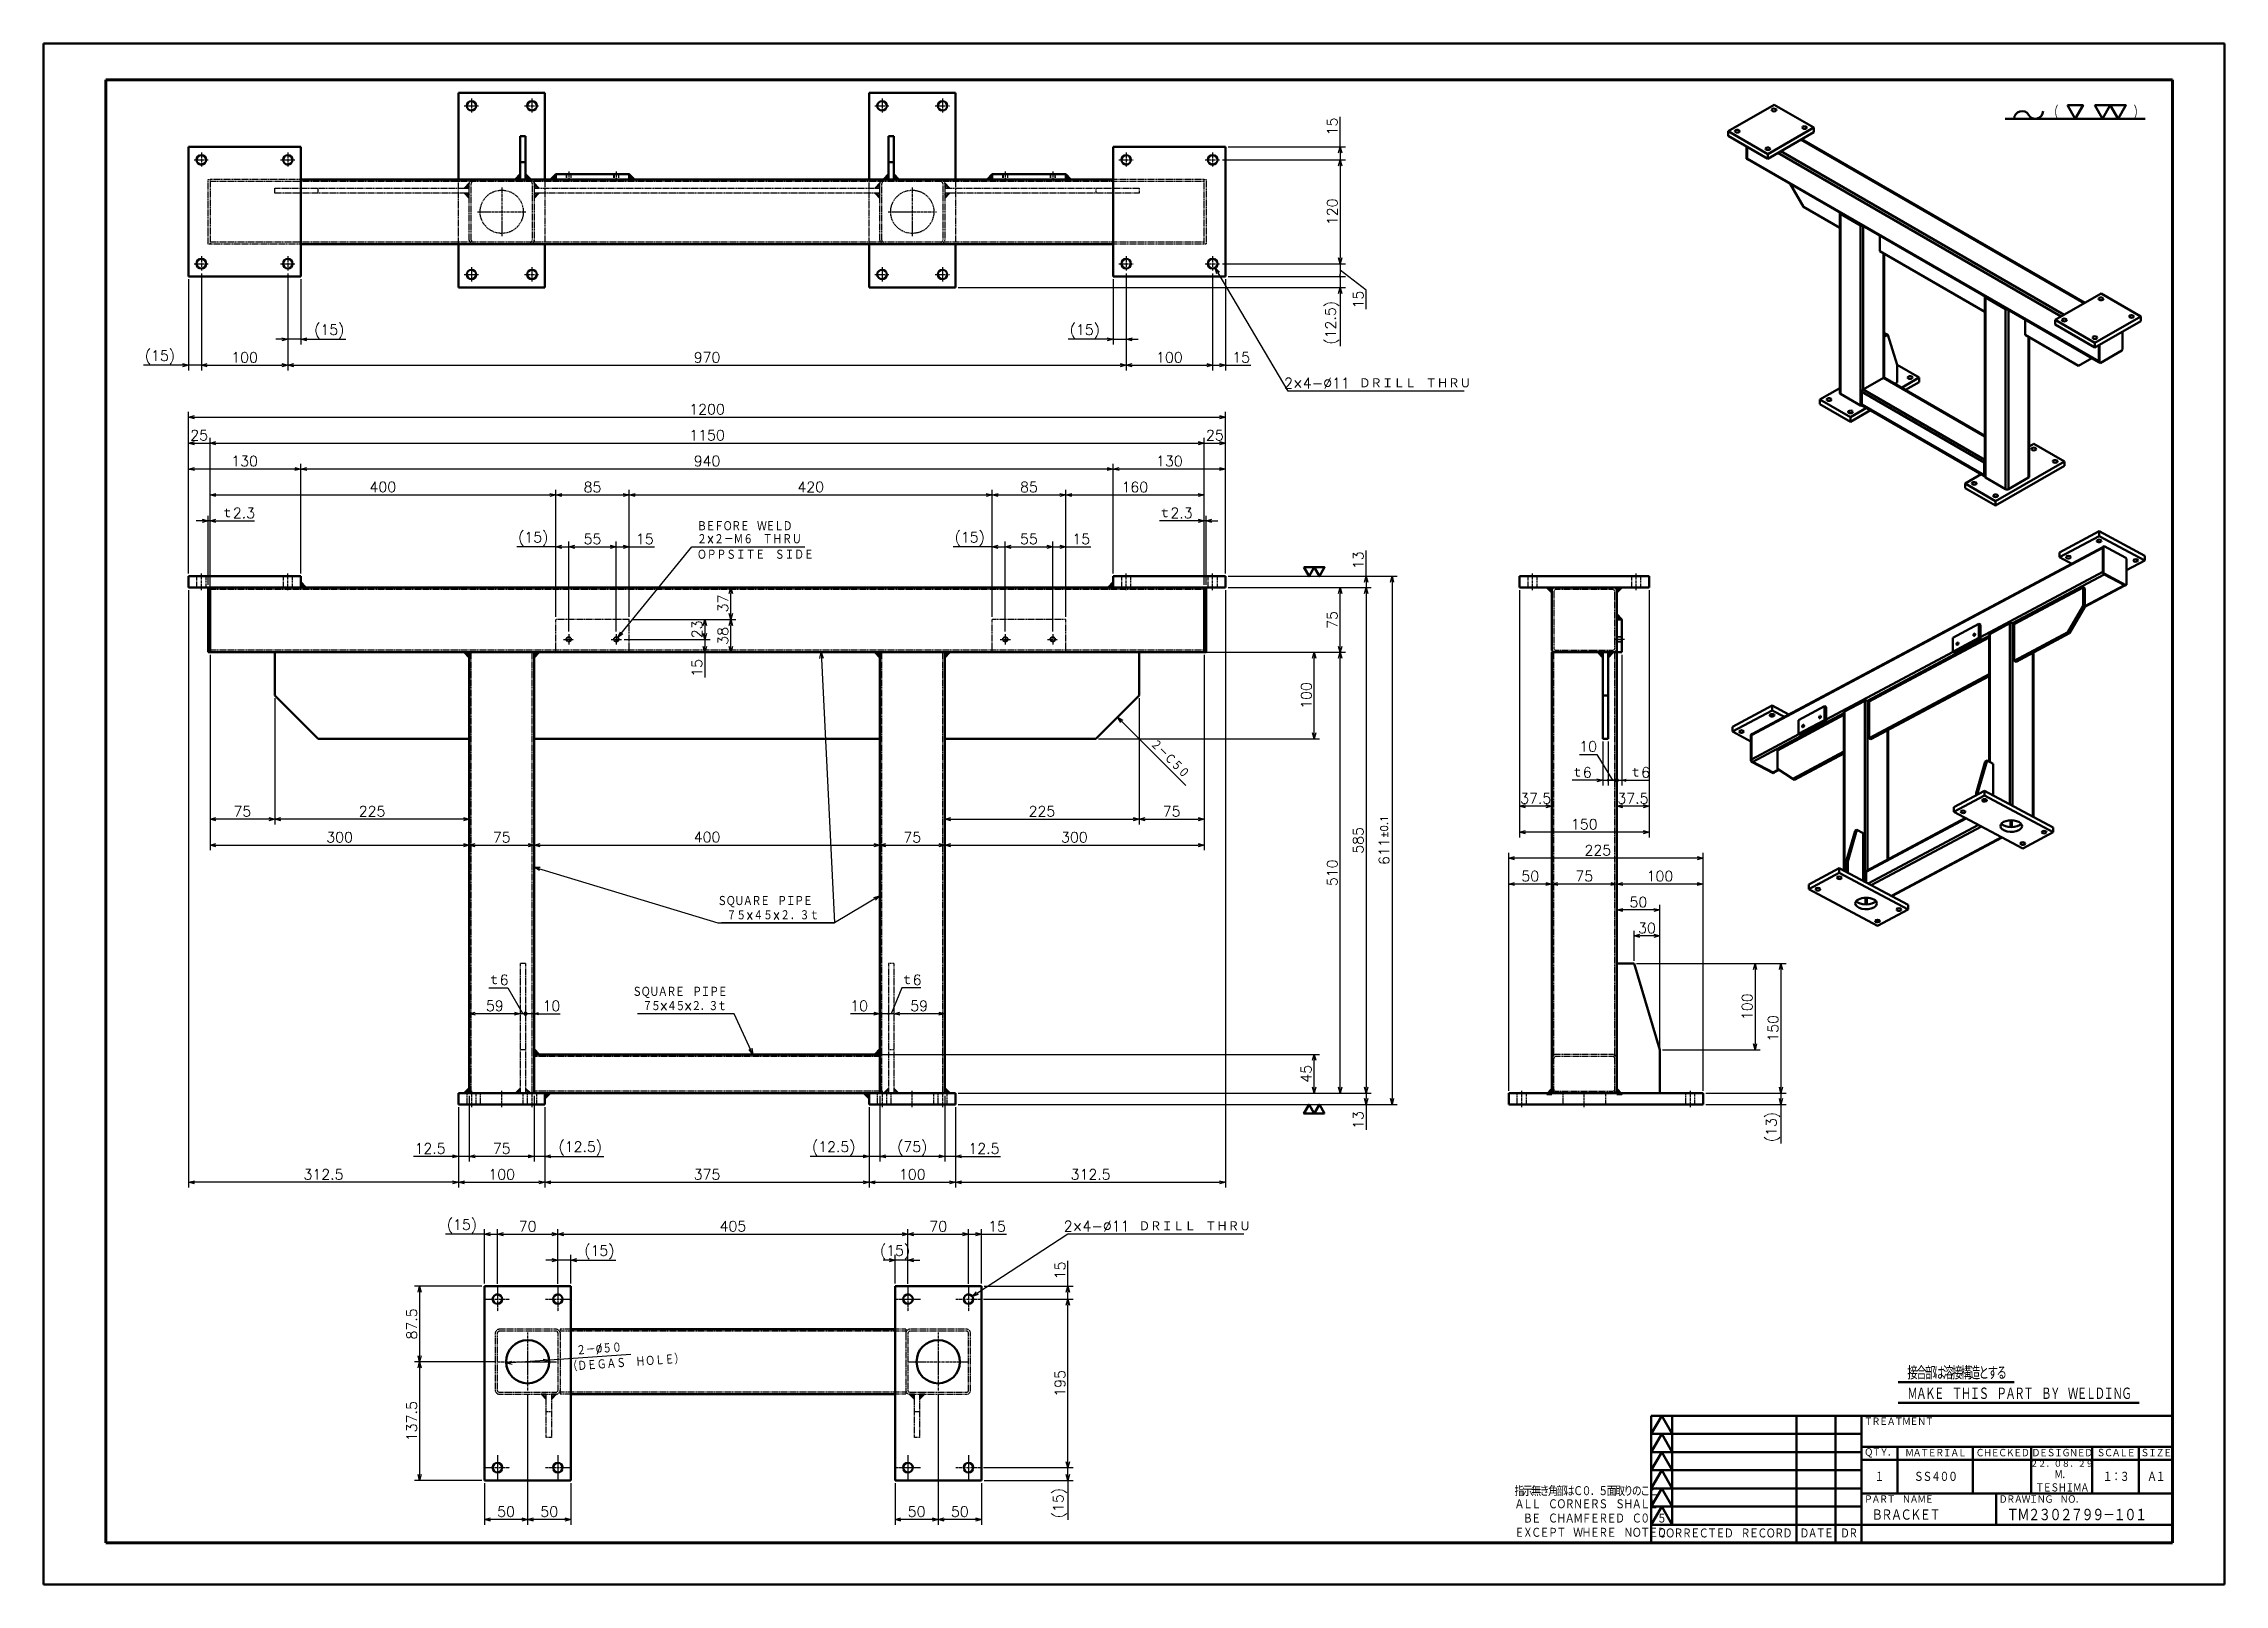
# Model space of a CAD drawing. Header units: millimetres. Extents: x -480 to 2043, y -555 to 1227.
import ezdxf

# ---------------------------------------------------------------- set-up
doc = ezdxf.new("R2010")
doc.units = ezdxf.units.MM
doc.header["$LTSCALE"] = 0.08399
for name, pattern in [('CENTER', [50.8, 31.75, -6.35, 6.35, -6.35]), ('DASHED', [19.05, 12.7, -6.35]), ('HIDDEN', [9.525, 6.35, -3.175])]:
    doc.linetypes.add(name, pattern=pattern)
doc.layers.add('SX_DraftLine', color=7, linetype='Continuous', plot=False)
doc.layers.add('作業', color=7, linetype='Continuous')
doc.styles.get("Standard").update_dxf_attribs({"font": 'txt', "bigfont": 'extfont2'})
doc.dimstyles.get("Standard").update_dxf_attribs({"dimtxt": 2.5, "dimasz": 2.5, "dimexe": 1.25, "dimexo": 0.625, "dimtad": 1, "dimzin": 0, "dimdsep": 46, "dimtxsty": 'Standard', "dimcen": 2.5, "dimadec": 0, "dimazin": 0, "dimtfac": 0.75, "dimtmove": 0, "dimatfit": 3, "dimfxl": 1, "dimarcsym": 0})

msp = doc.modelspace()

# ---------------------------------------------------------------- texts
at = {"layer": '作業', "color": 7, "lineweight": 50}
for s, insert, char_height, width, attachment_point, line_spacing_factor in [('\\A1;\\W0.866025;\\T0.866025;ＢＥＦＯＲＥ\u3000ＷＥＬＤ', (276, 663), 12, 145.752077, 7, 0.6), ('\\A1;\\W0.866025;\\T0.866025;ＳＱＵＡＲＥ\u3000ＰＩＰＥ', (299.4, 228), 12, 145.752077, 7, 0.6), ('\\A1;\\W0.866025;\\T0.866025;ＳＱＵＡＲＥ\u3000ＰＩＰＥ', (201, 123), 12, 145.752077, 7, 0.6), ('\\A1;\\W0.750000;１', (1644, -430.5), 12, 11.475, 5, 0.6), ('\\A1;\\W0.866025;\\T0.866025;ＳＳ４００', (1708.5, -430.5), 12, 66.250943, 5, 0.6), ('\\A1;\\W0.954703;\\T0.954703;２２．０８．２９', (1854.75, -412.5), 7.2, 70.11341, 2, 0.6), ('\\A1;\\W0.786308;\\T0.786308;Ｍ．\\PＴＥＳＨＩＭＡ', (1854.75, -448.5), 9.3, 65.265491, 8, 0.987097), ('\\A1;\\W0.866025;\\T0.866025;１：３', (1917, -430.5), 12, 39.750566, 5, 0.6), ('\\A1;\\W0.869204;\\T0.772625;指示無き角部はＣ０．５面取りのこと', (1221.75, -453.0002), 10.5, 197.819852, 7, 0.6), ('\\A1;\\W0.866025;\\T0.866025;ＰＡＲＴ\u3000ＮＡＭＥ', (1626, -453), 8.4, 83.476188, 1, 0.6), ('\\A1;\\W0.866025;\\T0.866025;ＤＲＡＷＩＮＧ\u3000ＮＯ．', (1782, -453), 8.4, 102.026452, 1, 0.6), ('\\A1;\\W0.869027;\\T0.772469;ＡＬＬ\u3000ＣＯＲＮＥＲＳ\u3000ＳＨＡＬＬ\\P\u3000ＢＥ\u3000ＣＨＡＭＦＥＲＥＤ\u3000Ｃ０．５\\PＥＸＣＥＰＴ\u3000ＷＨＥＲＥ\u3000ＮＯＴＥＤ', (1221.75, -501.0002), 10.5, 209.413841, 7, 0.942857), ('\\A1;\\W0.866025;\\T0.866025;ＢＲＡＣＫＥＴ', (1635, -474.75), 13.5, 104.345238, 4, 0.6), ('\\A1;\\W0.866025;\\T0.866025;ＴＭ２３０２７９９－１０１', (1791, -474.75), 15, 215.315566, 4, 0.6)]:
    msp.add_mtext(s, dxfattribs=dict(at, insert=insert, char_height=char_height, width=width, attachment_point=attachment_point, line_spacing_factor=line_spacing_factor))
at = {"layer": '作業', "color": 7, "linetype": 'Continuous', "lineweight": 50, "insert": (309, 108), "char_height": 12, "width": 132.501888, "attachment_point": 9, "line_spacing_factor": 0.75}
msp.add_mtext('\\A1;\\W0.866025;\\T0.866025;７５×４５×２．３ｔ', dxfattribs=at)

# ---------------------------------------------------------------- blocks, each defined once
blk = doc.blocks.new('_OPEN30')
at = {"color": 0, "linetype": 'ByBlock', "lineweight": -2}
for p, q in [((-1, 0.267949), (0, 0)), ((0, 0), (-1, -0.267949)), ((0, 0), (-1, 0))]:
    blk.add_line(p, q, dxfattribs=at)
blk = doc.blocks.new('*D162')
at = {"layer": 'Defpoints', "color": 0, "transparency": 16777216}
for p in [(-287.5, 523), (12.5, 523), (12.5, 300)]:
    blk.add_point(p, dxfattribs=at)
at = {"layer": '作業', "color": 0, "linetype": 'Continuous', "lineweight": 25, "transparency": 16777216}
for p, q in [((-287.5, 520), (-287.5, 294)), ((-280.6, 300), (5.6, 300))]:
    blk.add_line(p, q, dxfattribs=at)
at = {"layer": '作業', "color": 0, "lineweight": 25, "transparency": 16777216, "xscale": 6.899999999999998, "yscale": 6.899999999999998, "zscale": 6.899999999999998, "rotation": 180}
blk.add_blockref('_OPEN30', (-287.5, 300), dxfattribs=at)
at = {"layer": '作業', "color": 0, "lineweight": 25, "transparency": 16777216, "xscale": 6.899999999999998, "yscale": 6.899999999999998, "zscale": 6.899999999999998}
blk.add_blockref('_OPEN30', (12.5, 300), dxfattribs=at)
at = {"layer": '作業', "color": 0, "lineweight": 50, "transparency": 16777216, "insert": (-137.5, 309.126), "char_height": 12, "attachment_point": 5}
blk.add_mtext('300', dxfattribs=at)
blk = doc.blocks.new('*D163')
at = {"layer": 'Defpoints', "color": 0, "transparency": 16777216}
for p in [(12.5, 523), (87.5, 523), (87.5, 300)]:
    blk.add_point(p, dxfattribs=at)
at = {"layer": '作業', "color": 0, "linetype": 'Continuous', "lineweight": 25, "transparency": 16777216}
blk.add_line((19.4, 300), (80.6, 300), dxfattribs=at)
at = {"layer": '作業', "color": 0, "lineweight": 25, "transparency": 16777216, "xscale": 6.899999999999998, "yscale": 6.899999999999998, "zscale": 6.899999999999998, "rotation": 180}
blk.add_blockref('_OPEN30', (12.5, 300), dxfattribs=at)
at = {"layer": '作業', "color": 0, "lineweight": 25, "transparency": 16777216, "xscale": 6.899999999999998, "yscale": 6.899999999999998, "zscale": 6.899999999999998}
blk.add_blockref('_OPEN30', (87.5, 300), dxfattribs=at)
at = {"layer": '作業', "color": 0, "lineweight": 50, "transparency": 16777216, "insert": (50, 309.126), "char_height": 12, "attachment_point": 5}
blk.add_mtext('75', dxfattribs=at)
blk = doc.blocks.new('*D164')
at = {"layer": 'Defpoints', "color": 0, "transparency": 16777216}
for p in [(87.5, 523), (487.5, 523), (487.5, 300)]:
    blk.add_point(p, dxfattribs=at)
at = {"layer": '作業', "color": 0, "linetype": 'Continuous', "lineweight": 25, "transparency": 16777216}
blk.add_line((94.4, 300), (480.6, 300), dxfattribs=at)
at = {"layer": '作業', "color": 0, "lineweight": 25, "transparency": 16777216, "xscale": 6.899999999999998, "yscale": 6.899999999999998, "zscale": 6.899999999999998, "rotation": 180}
blk.add_blockref('_OPEN30', (87.5, 300), dxfattribs=at)
at = {"layer": '作業', "color": 0, "lineweight": 25, "transparency": 16777216, "xscale": 6.899999999999998, "yscale": 6.899999999999998, "zscale": 6.899999999999998}
blk.add_blockref('_OPEN30', (487.5, 300), dxfattribs=at)
at = {"layer": '作業', "color": 0, "lineweight": 50, "transparency": 16777216, "insert": (287.5, 309.258), "char_height": 12, "attachment_point": 5}
blk.add_mtext('400', dxfattribs=at)
blk = doc.blocks.new('*D165')
at = {"layer": 'Defpoints', "color": 0, "transparency": 16777216}
for p in [(487.5, 523), (562.5, 523), (562.5, 300)]:
    blk.add_point(p, dxfattribs=at)
at = {"layer": '作業', "color": 0, "linetype": 'Continuous', "lineweight": 25, "transparency": 16777216}
blk.add_line((494.4, 300), (555.6, 300), dxfattribs=at)
at = {"layer": '作業', "color": 0, "lineweight": 25, "transparency": 16777216, "xscale": 6.899999999999998, "yscale": 6.899999999999998, "zscale": 6.899999999999998, "rotation": 180}
blk.add_blockref('_OPEN30', (487.5, 300), dxfattribs=at)
at = {"layer": '作業', "color": 0, "lineweight": 25, "transparency": 16777216, "xscale": 6.899999999999998, "yscale": 6.899999999999998, "zscale": 6.899999999999998}
blk.add_blockref('_OPEN30', (562.5, 300), dxfattribs=at)
at = {"layer": '作業', "color": 0, "lineweight": 50, "transparency": 16777216, "insert": (525, 309.126), "char_height": 12, "attachment_point": 5}
blk.add_mtext('75', dxfattribs=at)
blk = doc.blocks.new('*D166')
at = {"layer": 'Defpoints', "color": 0, "transparency": 16777216}
for p in [(562.5, 523), (862.5, 523), (862.5, 300)]:
    blk.add_point(p, dxfattribs=at)
at = {"layer": '作業', "color": 0, "linetype": 'Continuous', "lineweight": 25, "transparency": 16777216}
for p, q in [((862.5, 520), (862.5, 294)), ((569.4, 300), (855.6, 300))]:
    blk.add_line(p, q, dxfattribs=at)
at = {"layer": '作業', "color": 0, "lineweight": 25, "transparency": 16777216, "xscale": 6.899999999999998, "yscale": 6.899999999999998, "zscale": 6.899999999999998, "rotation": 180}
blk.add_blockref('_OPEN30', (562.5, 300), dxfattribs=at)
at = {"layer": '作業', "color": 0, "lineweight": 25, "transparency": 16777216, "xscale": 6.899999999999998, "yscale": 6.899999999999998, "zscale": 6.899999999999998}
blk.add_blockref('_OPEN30', (862.5, 300), dxfattribs=at)
at = {"layer": '作業', "color": 0, "lineweight": 50, "transparency": 16777216, "insert": (712.5, 309.126), "char_height": 12, "attachment_point": 5}
blk.add_mtext('300', dxfattribs=at)
blk = doc.blocks.new('*D167')
at = {"layer": 'Defpoints', "color": 0, "transparency": 16777216}
for p in [(-287.5, 523), (-212.5, 473), (-287.5, 330)]:
    blk.add_point(p, dxfattribs=at)
at = {"layer": '作業', "color": 0, "linetype": 'Continuous', "lineweight": 25, "transparency": 16777216}
for p, q in [((-287.5, 520), (-287.5, 324)), ((-219.4, 330), (-280.6, 330))]:
    blk.add_line(p, q, dxfattribs=at)
at = {"layer": '作業', "color": 0, "lineweight": 25, "transparency": 16777216, "xscale": 6.899999999999998, "yscale": 6.899999999999998, "zscale": 6.899999999999998, "rotation": 180}
blk.add_blockref('_OPEN30', (-287.5, 330), dxfattribs=at)
at = {"layer": '作業', "color": 0, "lineweight": 25, "transparency": 16777216, "xscale": 6.899999999999998, "yscale": 6.899999999999998, "zscale": 6.899999999999998}
blk.add_blockref('_OPEN30', (-212.5, 330), dxfattribs=at)
at = {"layer": '作業', "color": 0, "lineweight": 50, "transparency": 16777216, "insert": (-250, 339.126), "char_height": 12, "attachment_point": 5}
blk.add_mtext('75', dxfattribs=at)
blk = doc.blocks.new('*D168')
at = {"layer": 'Defpoints', "color": 0, "transparency": 16777216}
for p in [(12.5, 523), (-212.5, 473), (-212.5, 330)]:
    blk.add_point(p, dxfattribs=at)
at = {"layer": '作業', "color": 0, "linetype": 'Continuous', "lineweight": 25, "transparency": 16777216}
for p, q in [((-212.5, 470), (-212.5, 324)), ((5.6, 330), (-205.6, 330))]:
    blk.add_line(p, q, dxfattribs=at)
at = {"layer": '作業', "color": 0, "lineweight": 25, "transparency": 16777216, "xscale": 6.899999999999998, "yscale": 6.899999999999998, "zscale": 6.899999999999998, "rotation": 180}
blk.add_blockref('_OPEN30', (-212.5, 330), dxfattribs=at)
at = {"layer": '作業', "color": 0, "lineweight": 25, "transparency": 16777216, "xscale": 6.899999999999998, "yscale": 6.899999999999998, "zscale": 6.899999999999998}
blk.add_blockref('_OPEN30', (12.5, 330), dxfattribs=at)
at = {"layer": '作業', "color": 0, "lineweight": 50, "transparency": 16777216, "insert": (-100, 339.126), "char_height": 12, "attachment_point": 5}
blk.add_mtext('225', dxfattribs=at)
blk = doc.blocks.new('*D169')
at = {"layer": 'Defpoints', "color": 0, "transparency": 16777216}
for p in [(562.5, 523), (787.5, 473), (787.5, 330)]:
    blk.add_point(p, dxfattribs=at)
at = {"layer": '作業', "color": 0, "linetype": 'Continuous', "lineweight": 25, "transparency": 16777216}
for p, q in [((787.5, 470), (787.5, 324)), ((569.4, 330), (780.6, 330))]:
    blk.add_line(p, q, dxfattribs=at)
at = {"layer": '作業', "color": 0, "lineweight": 25, "transparency": 16777216, "xscale": 6.899999999999998, "yscale": 6.899999999999998, "zscale": 6.899999999999998, "rotation": 180}
blk.add_blockref('_OPEN30', (562.5, 330), dxfattribs=at)
at = {"layer": '作業', "color": 0, "lineweight": 25, "transparency": 16777216, "xscale": 6.899999999999998, "yscale": 6.899999999999998, "zscale": 6.899999999999998}
blk.add_blockref('_OPEN30', (787.5, 330), dxfattribs=at)
at = {"layer": '作業', "color": 0, "lineweight": 50, "transparency": 16777216, "insert": (675, 339.126), "char_height": 12, "attachment_point": 5}
blk.add_mtext('225', dxfattribs=at)
blk = doc.blocks.new('*D170')
at = {"layer": 'Defpoints', "color": 0, "transparency": 16777216}
for p in [(862.5, 523), (787.5, 473), (862.5, 330)]:
    blk.add_point(p, dxfattribs=at)
at = {"layer": '作業', "color": 0, "linetype": 'Continuous', "lineweight": 25, "transparency": 16777216}
for p, q in [((862.5, 520), (862.5, 324)), ((794.4, 330), (855.6, 330))]:
    blk.add_line(p, q, dxfattribs=at)
at = {"layer": '作業', "color": 0, "lineweight": 25, "transparency": 16777216, "xscale": 6.899999999999998, "yscale": 6.899999999999998, "zscale": 6.899999999999998, "rotation": 180}
blk.add_blockref('_OPEN30', (787.5, 330), dxfattribs=at)
at = {"layer": '作業', "color": 0, "lineweight": 25, "transparency": 16777216, "xscale": 6.899999999999998, "yscale": 6.899999999999998, "zscale": 6.899999999999998}
blk.add_blockref('_OPEN30', (862.5, 330), dxfattribs=at)
at = {"layer": '作業', "color": 0, "lineweight": 50, "transparency": 16777216, "insert": (825, 339.126), "char_height": 12, "attachment_point": 5}
blk.add_mtext('75', dxfattribs=at)
blk = doc.blocks.new('*D171')
at = {"layer": 'Defpoints', "color": 0, "transparency": 16777216}
for p in [(315, 598), (757.5, 598), (197.5, 561)]:
    blk.add_point(p, dxfattribs=at)
at = {"layer": '作業', "color": 0, "linetype": 'Continuous', "lineweight": 25, "transparency": 16777216}
blk.add_line((315, 567.9), (315, 591.1), dxfattribs=at)
at = {"layer": '作業', "color": 0, "lineweight": 25, "transparency": 16777216, "xscale": 6.899999999999998, "yscale": 6.899999999999998, "zscale": 6.899999999999998}
for p, rotation in [((315, 598), 90), ((315, 561), 270)]:
    blk.add_blockref('_OPEN30', p, dxfattribs=dict(at, rotation=rotation))
at = {"layer": '作業', "color": 0, "lineweight": 50, "transparency": 16777216, "insert": (305.9, 579.5), "char_height": 12, "attachment_point": 5, "rotation": 90}
blk.add_mtext('37', dxfattribs=at)
blk = doc.blocks.new('*D172')
at = {"layer": 'Defpoints', "color": 0, "transparency": 16777216}
for p in [(197.5, 561), (315, 561), (487.5, 523)]:
    blk.add_point(p, dxfattribs=at)
at = {"layer": '作業', "color": 0, "linetype": 'Continuous', "lineweight": 25, "transparency": 16777216}
for p, q in [((200.5, 561), (321, 561)), ((315, 529.9), (315, 554.1))]:
    blk.add_line(p, q, dxfattribs=at)
at = {"layer": '作業', "color": 0, "lineweight": 25, "transparency": 16777216, "xscale": 6.899999999999998, "yscale": 6.899999999999998, "zscale": 6.899999999999998}
for p, rotation in [((315, 561), 90), ((315, 523), 270)]:
    blk.add_blockref('_OPEN30', p, dxfattribs=dict(at, rotation=rotation))
at = {"layer": '作業', "color": 0, "lineweight": 50, "transparency": 16777216, "insert": (305.9, 542), "char_height": 12, "attachment_point": 5, "rotation": 90}
blk.add_mtext('38', dxfattribs=at)
blk = doc.blocks.new('*D174')
at = {"layer": 'Defpoints', "color": 0, "transparency": 16777216}
for p in [(188.5, 538), (87.5, 523), (285, 523)]:
    blk.add_point(p, dxfattribs=at)
at = {"layer": '作業', "color": 0, "linetype": 'Continuous', "lineweight": 25, "transparency": 16777216}
for p, q in [((285, 538), (285, 529.9)), ((285, 523), (285, 493.876))]:
    blk.add_line(p, q, dxfattribs=at)
at = {"layer": '作業', "color": 0, "lineweight": 25, "transparency": 16777216, "xscale": 6.899999999999998, "yscale": 6.899999999999998, "zscale": 6.899999999999998, "rotation": 270}
blk.add_blockref('_OPEN30', (285, 523), dxfattribs=at)
at = {"layer": '作業', "color": 0, "lineweight": 50, "transparency": 16777216, "insert": (275.874, 504.988), "char_height": 12, "attachment_point": 5, "rotation": 90}
blk.add_mtext('15', dxfattribs=at)
blk = doc.blocks.new('_NONE')
blk = doc.blocks.new('*D175')
at = {"layer": 'Defpoints', "color": 0, "transparency": 16777216}
for p in [(197.5, 561), (188.5, 538), (285, 538)]:
    blk.add_point(p, dxfattribs=at)
at = {"layer": '作業', "color": 0, "linetype": 'Continuous', "lineweight": 25, "transparency": 16777216}
for p, q in [((200.5, 561), (291, 561)), ((191.5, 538), (291, 538)), ((285, 554.1), (285, 544.9))]:
    blk.add_line(p, q, dxfattribs=at)
at = {"layer": '作業', "color": 0, "lineweight": 25, "transparency": 16777216, "xscale": 6.899999999999998, "yscale": 6.899999999999998, "zscale": 6.899999999999998}
for p, rotation in [((285, 561), 90), ((285, 538), 270)]:
    blk.add_blockref('_OPEN30', p, dxfattribs=dict(at, rotation=rotation))
at = {"layer": '作業', "color": 0, "lineweight": 50, "transparency": 16777216, "insert": (275.9, 549.5), "char_height": 12, "attachment_point": 5, "rotation": 90}
blk.add_mtext('23', dxfattribs=at)
blk = doc.blocks.new('*D176')
at = {"layer": 'Defpoints', "color": 0, "transparency": 16777216}
for p in [(71.5, 162), (12.5, 105), (12.5, 12)]:
    blk.add_point(p, dxfattribs=at)
at = {"layer": '作業', "color": 0, "linetype": 'Continuous', "lineweight": 25, "transparency": 16777216}
blk.add_line((64.6, 105), (19.4, 105), dxfattribs=at)
at = {"layer": '作業', "color": 0, "lineweight": 25, "transparency": 16777216, "xscale": 6.899999999999998, "yscale": 6.899999999999998, "zscale": 6.899999999999998, "rotation": 180}
blk.add_blockref('_OPEN30', (12.5, 105), dxfattribs=at)
at = {"layer": '作業', "color": 0, "lineweight": 25, "transparency": 16777216, "xscale": 6.899999999999998, "yscale": 6.899999999999998, "zscale": 6.899999999999998}
blk.add_blockref('_OPEN30', (71.5, 105), dxfattribs=at)
at = {"layer": '作業', "color": 0, "lineweight": 50, "transparency": 16777216, "insert": (42, 114.126), "char_height": 12, "attachment_point": 5}
blk.add_mtext('59', dxfattribs=at)
blk = doc.blocks.new('*D177')
at = {"layer": 'Defpoints', "color": 0, "transparency": 16777216}
for p in [(71.5, 162), (77.5, 162), (71.5, 105)]:
    blk.add_point(p, dxfattribs=at)
at = {"layer": '作業', "color": 0, "linetype": 'Continuous', "lineweight": 25, "transparency": 16777216}
for p, q in [((35.2, 135), (57, 135)), ((57, 135), (74.5, 105)), ((77.5, 105), (71.5, 105))]:
    blk.add_line(p, q, dxfattribs=at)
at = {"layer": '作業', "color": 0, "lineweight": 50, "transparency": 16777216, "insert": (46.1, 144.1), "char_height": 12, "attachment_point": 5}
blk.add_mtext('ｔ6', dxfattribs=at)
blk = doc.blocks.new('*D178')
at = {"layer": 'Defpoints', "color": 0, "transparency": 16777216}
for p in [(503.5, 162), (503.5, 105), (562.5, 12)]:
    blk.add_point(p, dxfattribs=at)
at = {"layer": '作業', "color": 0, "linetype": 'Continuous', "lineweight": 25, "transparency": 16777216}
blk.add_line((555.6, 105), (510.4, 105), dxfattribs=at)
at = {"layer": '作業', "color": 0, "lineweight": 25, "transparency": 16777216, "xscale": 6.899999999999998, "yscale": 6.899999999999998, "zscale": 6.899999999999998, "rotation": 180}
blk.add_blockref('_OPEN30', (503.5, 105), dxfattribs=at)
at = {"layer": '作業', "color": 0, "lineweight": 25, "transparency": 16777216, "xscale": 6.899999999999998, "yscale": 6.899999999999998, "zscale": 6.899999999999998}
blk.add_blockref('_OPEN30', (562.5, 105), dxfattribs=at)
at = {"layer": '作業', "color": 0, "lineweight": 50, "transparency": 16777216, "insert": (533, 114.126), "char_height": 12, "attachment_point": 5}
blk.add_mtext('59', dxfattribs=at)
blk = doc.blocks.new('_DOT')
at = {"color": 0, "linetype": 'ByBlock', "lineweight": -2}
blk.add_line((-0.5, 0), (-1, 0), dxfattribs=at)
at = {"color": 0, "linetype": 'ByBlock', "lineweight": -2, "const_width": 0.5}
blk.add_lwpolyline([(-0.25, 0, 1), (0.25, 0, 1)], format="xyb", close=True, dxfattribs=at)
blk = doc.blocks.new('*D180')
at = {"layer": 'Defpoints', "color": 0, "transparency": 16777216}
for p in [(497.5, 162), (503.5, 162), (497.5, 105)]:
    blk.add_point(p, dxfattribs=at)
at = {"layer": '作業', "color": 0, "linetype": 'Continuous', "lineweight": 25, "transparency": 16777216}
for p, q in [((513, 135), (500.5, 105)), ((534.78, 135), (513, 135)), ((494.5, 105), (491.5, 105)), ((503.5, 105), (497.5, 105))]:
    blk.add_line(p, q, dxfattribs=at)
at = {"layer": '作業', "color": 0, "lineweight": 25, "transparency": 16777216, "xscale": 3, "yscale": 3, "zscale": 3}
blk.add_blockref('_DOT', (497.5, 105), dxfattribs=at)
at = {"layer": '作業', "color": 0, "lineweight": 50, "transparency": 16777216, "insert": (523.89, 144.126), "char_height": 12, "attachment_point": 5}
blk.add_mtext('ｔ6', dxfattribs=at)
blk = doc.blocks.new('*D181')
at = {"layer": 'Defpoints', "color": 0, "transparency": 16777216}
for p in [(497.5, 162), (487.5, 105), (487.5, 57)]:
    blk.add_point(p, dxfattribs=at)
at = {"layer": '作業', "color": 0, "linetype": 'Continuous', "lineweight": 25, "transparency": 16777216}
for p, q in [((487.5, 105), (453.468, 105)), ((480.6, 105), (473.7, 105)), ((497.5, 105), (487.5, 105))]:
    blk.add_line(p, q, dxfattribs=at)
at = {"layer": '作業', "color": 0, "lineweight": 25, "transparency": 16777216, "xscale": 6.899999999999998, "yscale": 6.899999999999998, "zscale": 6.899999999999998}
blk.add_blockref('_OPEN30', (487.5, 105), dxfattribs=at)
at = {"layer": '作業', "color": 0, "lineweight": 50, "transparency": 16777216, "insert": (463.584, 114.126), "char_height": 12, "attachment_point": 5}
blk.add_mtext('10', dxfattribs=at)
blk = doc.blocks.new('*D182')
at = {"layer": 'Defpoints', "color": 0, "transparency": 16777216}
for p in [(77.5, 162), (77.5, 105), (87.5, 57)]:
    blk.add_point(p, dxfattribs=at)
at = {"layer": '作業', "color": 0, "linetype": 'Continuous', "lineweight": 25, "transparency": 16777216}
for p, q in [((72.55, 105), (67.6, 105)), ((87.5, 105), (77.5, 105)), ((87.5, 105), (117.632, 105)), ((92.45, 105), (97.4, 105))]:
    blk.add_line(p, q, dxfattribs=at)
at = {"layer": '作業', "color": 0, "lineweight": 25, "transparency": 16777216, "xscale": 4.95, "yscale": 4.95, "zscale": 4.95}
blk.add_blockref('_DOT', (77.5, 105), dxfattribs=at)
at = {"layer": '作業', "color": 0, "lineweight": 25, "transparency": 16777216, "xscale": 4.95, "yscale": 4.95, "zscale": 4.95, "rotation": 180}
blk.add_blockref('_OPEN30', (87.5, 105), dxfattribs=at)
at = {"layer": '作業', "color": 0, "lineweight": 50, "transparency": 16777216, "insert": (107.516, 114.126), "char_height": 12, "attachment_point": 5}
blk.add_mtext('10', dxfattribs=at)
blk = doc.blocks.new('*D183')
at = {"layer": 'Defpoints', "color": 0, "transparency": 16777216}
for p in [(475, 0), (575, 0), (575, -90)]:
    blk.add_point(p, dxfattribs=at)
at = {"layer": '作業', "color": 0, "linetype": 'Continuous', "lineweight": 25, "transparency": 16777216}
for p, q in [((575, -3), (575, -96)), ((481.9, -90), (568.1, -90))]:
    blk.add_line(p, q, dxfattribs=at)
at = {"layer": '作業', "color": 0, "lineweight": 25, "transparency": 16777216, "xscale": 6.899999999999998, "yscale": 6.899999999999998, "zscale": 6.899999999999998, "rotation": 180}
blk.add_blockref('_OPEN30', (475, -90), dxfattribs=at)
at = {"layer": '作業', "color": 0, "lineweight": 25, "transparency": 16777216, "xscale": 6.899999999999998, "yscale": 6.899999999999998, "zscale": 6.899999999999998}
blk.add_blockref('_OPEN30', (575, -90), dxfattribs=at)
at = {"layer": '作業', "color": 0, "lineweight": 50, "transparency": 16777216, "insert": (525, -80.874), "char_height": 12, "attachment_point": 5}
blk.add_mtext('100', dxfattribs=at)
blk = doc.blocks.new('*D184')
at = {"layer": 'Defpoints', "color": 0, "transparency": 16777216}
for p in [(100, 0), (475, 0), (475, -90)]:
    blk.add_point(p, dxfattribs=at)
at = {"layer": '作業', "color": 0, "linetype": 'Continuous', "lineweight": 25, "transparency": 16777216}
for p, q in [((475, -3), (475, -96)), ((106.9, -90), (468.1, -90))]:
    blk.add_line(p, q, dxfattribs=at)
at = {"layer": '作業', "color": 0, "lineweight": 25, "transparency": 16777216, "xscale": 6.899999999999998, "yscale": 6.899999999999998, "zscale": 6.899999999999998, "rotation": 180}
blk.add_blockref('_OPEN30', (100, -90), dxfattribs=at)
at = {"layer": '作業', "color": 0, "lineweight": 25, "transparency": 16777216, "xscale": 6.899999999999998, "yscale": 6.899999999999998, "zscale": 6.899999999999998}
blk.add_blockref('_OPEN30', (475, -90), dxfattribs=at)
at = {"layer": '作業', "color": 0, "lineweight": 50, "transparency": 16777216, "insert": (287.5, -80.874), "char_height": 12, "attachment_point": 5}
blk.add_mtext('375', dxfattribs=at)
blk = doc.blocks.new('*D185')
at = {"layer": 'Defpoints', "color": 0, "transparency": 16777216}
for p in [(0, 0), (100, 0), (100, -90)]:
    blk.add_point(p, dxfattribs=at)
at = {"layer": '作業', "color": 0, "linetype": 'Continuous', "lineweight": 25, "transparency": 16777216}
for p, q in [((0, -3), (0, -96)), ((100, -3), (100, -96)), ((6.9, -90), (93.1, -90))]:
    blk.add_line(p, q, dxfattribs=at)
at = {"layer": '作業', "color": 0, "lineweight": 25, "transparency": 16777216, "xscale": 6.899999999999998, "yscale": 6.899999999999998, "zscale": 6.899999999999998, "rotation": 180}
blk.add_blockref('_OPEN30', (0, -90), dxfattribs=at)
at = {"layer": '作業', "color": 0, "lineweight": 25, "transparency": 16777216, "xscale": 6.899999999999998, "yscale": 6.899999999999998, "zscale": 6.899999999999998}
blk.add_blockref('_OPEN30', (100, -90), dxfattribs=at)
at = {"layer": '作業', "color": 0, "lineweight": 50, "transparency": 16777216, "insert": (50, -80.874), "char_height": 12, "attachment_point": 5}
blk.add_mtext('100', dxfattribs=at)
blk = doc.blocks.new('*D186')
at = {"layer": 'Defpoints', "color": 0, "transparency": 16777216}
for p in [(0, 0), (12.5, 12), (0, -60)]:
    blk.add_point(p, dxfattribs=at)
at = {"layer": '作業', "color": 0, "linetype": 'Continuous', "lineweight": 25, "transparency": 16777216}
for p, q in [((0, -3), (0, -66)), ((0, -60), (-52.02, -60)), ((-6.9, -60), (-13.8, -60)), ((12.5, -60), (0, -60))]:
    blk.add_line(p, q, dxfattribs=at)
at = {"layer": '作業', "color": 0, "lineweight": 25, "transparency": 16777216, "xscale": 6.899999999999998, "yscale": 6.899999999999998, "zscale": 6.899999999999998}
blk.add_blockref('_OPEN30', (0, -60), dxfattribs=at)
at = {"layer": '作業', "color": 0, "lineweight": 50, "transparency": 16777216, "insert": (-32.91, -50.874), "char_height": 12, "attachment_point": 5}
blk.add_mtext('12.5', dxfattribs=at)
blk = doc.blocks.new('*D187')
at = {"layer": 'Defpoints', "color": 0, "transparency": 16777216}
for p in [(197.5, 645), (197.5, 561), (182.5, 544)]:
    blk.add_point(p, dxfattribs=at)
at = {"layer": '作業', "color": 0, "linetype": 'Continuous', "lineweight": 25, "transparency": 16777216}
for p, q in [((182.5, 645), (190.6, 645)), ((197.5, 564), (197.5, 651)), ((197.5, 645), (226.624, 645))]:
    blk.add_line(p, q, dxfattribs=at)
at = {"layer": '作業', "color": 0, "lineweight": 25, "transparency": 16777216, "xscale": 6.899999999999998, "yscale": 6.899999999999998, "zscale": 6.899999999999998}
blk.add_blockref('_OPEN30', (197.5, 645), dxfattribs=at)
at = {"layer": '作業', "color": 0, "lineweight": 50, "transparency": 16777216, "insert": (215.512, 654.126), "char_height": 12, "attachment_point": 5}
blk.add_mtext('15', dxfattribs=at)
blk = doc.blocks.new('*D188')
at = {"layer": 'Defpoints', "color": 0, "transparency": 16777216}
for p in [(197.5, 705), (112.5, 561), (197.5, 561)]:
    blk.add_point(p, dxfattribs=at)
at = {"layer": '作業', "color": 0, "linetype": 'Continuous', "lineweight": 25, "transparency": 16777216}
for p, q in [((197.5, 564), (197.5, 711)), ((119.4, 705), (190.6, 705))]:
    blk.add_line(p, q, dxfattribs=at)
at = {"layer": '作業', "color": 0, "lineweight": 25, "transparency": 16777216, "xscale": 6.899999999999998, "yscale": 6.899999999999998, "zscale": 6.899999999999998, "rotation": 180}
blk.add_blockref('_OPEN30', (112.5, 705), dxfattribs=at)
at = {"layer": '作業', "color": 0, "lineweight": 25, "transparency": 16777216, "xscale": 6.899999999999998, "yscale": 6.899999999999998, "zscale": 6.899999999999998}
blk.add_blockref('_OPEN30', (197.5, 705), dxfattribs=at)
at = {"layer": '作業', "color": 0, "lineweight": 50, "transparency": 16777216, "insert": (155, 714.126), "char_height": 12, "attachment_point": 5}
blk.add_mtext('85', dxfattribs=at)
blk = doc.blocks.new('*D189')
at = {"layer": 'Defpoints', "color": 0, "transparency": 16777216}
for p in [(617.5, 705), (197.5, 561), (617.5, 561)]:
    blk.add_point(p, dxfattribs=at)
at = {"layer": '作業', "color": 0, "linetype": 'Continuous', "lineweight": 25, "transparency": 16777216}
for p, q in [((617.5, 564), (617.5, 711)), ((204.4, 705), (610.6, 705))]:
    blk.add_line(p, q, dxfattribs=at)
at = {"layer": '作業', "color": 0, "lineweight": 25, "transparency": 16777216, "xscale": 6.899999999999998, "yscale": 6.899999999999998, "zscale": 6.899999999999998, "rotation": 180}
blk.add_blockref('_OPEN30', (197.5, 705), dxfattribs=at)
at = {"layer": '作業', "color": 0, "lineweight": 25, "transparency": 16777216, "xscale": 6.899999999999998, "yscale": 6.899999999999998, "zscale": 6.899999999999998}
blk.add_blockref('_OPEN30', (617.5, 705), dxfattribs=at)
at = {"layer": '作業', "color": 0, "lineweight": 50, "transparency": 16777216, "insert": (407.5, 714.258), "char_height": 12, "attachment_point": 5}
blk.add_mtext('420', dxfattribs=at)
blk = doc.blocks.new('*D190')
at = {"layer": 'Defpoints', "color": 0, "transparency": 16777216}
for p in [(182.5, 645), (127.5, 544), (182.5, 544)]:
    blk.add_point(p, dxfattribs=at)
at = {"layer": '作業', "color": 0, "linetype": 'Continuous', "lineweight": 25, "transparency": 16777216}
for p, q in [((134.4, 645), (175.6, 645)), ((182.5, 547), (182.5, 651))]:
    blk.add_line(p, q, dxfattribs=at)
at = {"layer": '作業', "color": 0, "lineweight": 25, "transparency": 16777216, "xscale": 6.899999999999998, "yscale": 6.899999999999998, "zscale": 6.899999999999998, "rotation": 180}
blk.add_blockref('_OPEN30', (127.5, 645), dxfattribs=at)
at = {"layer": '作業', "color": 0, "lineweight": 25, "transparency": 16777216, "xscale": 6.899999999999998, "yscale": 6.899999999999998, "zscale": 6.899999999999998}
blk.add_blockref('_OPEN30', (182.5, 645), dxfattribs=at)
at = {"layer": '作業', "color": 0, "lineweight": 50, "transparency": 16777216, "insert": (155, 654.126), "char_height": 12, "attachment_point": 5}
blk.add_mtext('55', dxfattribs=at)
blk = doc.blocks.new('*D191')
at = {"layer": 'Defpoints', "color": 0, "transparency": 16777216}
for p in [(127.5, 645), (112.5, 561), (127.5, 544)]:
    blk.add_point(p, dxfattribs=at)
at = {"layer": '作業', "color": 0, "linetype": 'Continuous', "lineweight": 25, "transparency": 16777216}
for p, q in [((112.5, 645), (67.332, 645)), ((112.5, 564), (112.5, 651)), ((119.4, 645), (127.5, 645)), ((127.5, 547), (127.5, 651))]:
    blk.add_line(p, q, dxfattribs=at)
at = {"layer": '作業', "color": 0, "lineweight": 25, "transparency": 16777216, "xscale": 6.899999999999998, "yscale": 6.899999999999998, "zscale": 6.899999999999998, "rotation": 180}
blk.add_blockref('_OPEN30', (112.5, 645), dxfattribs=at)
at = {"layer": '作業', "color": 0, "lineweight": 50, "transparency": 16777216, "insert": (86.466, 654.126), "char_height": 12, "attachment_point": 5}
blk.add_mtext('(15)', dxfattribs=at)
blk = doc.blocks.new('*D192')
at = {"layer": 'Defpoints', "color": 0, "transparency": 16777216}
for p in [(112.5, 705), (-287.5, 593.4), (112.5, 561)]:
    blk.add_point(p, dxfattribs=at)
at = {"layer": '作業', "color": 0, "linetype": 'Continuous', "lineweight": 25, "transparency": 16777216}
for p, q in [((-287.5, 596.4), (-287.5, 711)), ((112.5, 564), (112.5, 711)), ((-280.6, 705), (105.6, 705))]:
    blk.add_line(p, q, dxfattribs=at)
at = {"layer": '作業', "color": 0, "lineweight": 25, "transparency": 16777216, "xscale": 6.899999999999998, "yscale": 6.899999999999998, "zscale": 6.899999999999998, "rotation": 180}
blk.add_blockref('_OPEN30', (-287.5, 705), dxfattribs=at)
at = {"layer": '作業', "color": 0, "lineweight": 25, "transparency": 16777216, "xscale": 6.899999999999998, "yscale": 6.899999999999998, "zscale": 6.899999999999998}
blk.add_blockref('_OPEN30', (112.5, 705), dxfattribs=at)
at = {"layer": '作業', "color": 0, "lineweight": 50, "transparency": 16777216, "insert": (-87.5, 714.258), "char_height": 12, "attachment_point": 5}
blk.add_mtext('400', dxfattribs=at)
blk = doc.blocks.new('*D193')
at = {"layer": 'Defpoints', "color": 0, "transparency": 16777216}
for p in [(702.5, 705), (617.5, 561), (702.5, 561)]:
    blk.add_point(p, dxfattribs=at)
at = {"layer": '作業', "color": 0, "linetype": 'Continuous', "lineweight": 25, "transparency": 16777216}
for p, q in [((702.5, 564), (702.5, 711)), ((624.4, 705), (695.6, 705))]:
    blk.add_line(p, q, dxfattribs=at)
at = {"layer": '作業', "color": 0, "lineweight": 25, "transparency": 16777216, "xscale": 6.899999999999998, "yscale": 6.899999999999998, "zscale": 6.899999999999998, "rotation": 180}
blk.add_blockref('_OPEN30', (617.5, 705), dxfattribs=at)
at = {"layer": '作業', "color": 0, "lineweight": 25, "transparency": 16777216, "xscale": 6.899999999999998, "yscale": 6.899999999999998, "zscale": 6.899999999999998}
blk.add_blockref('_OPEN30', (702.5, 705), dxfattribs=at)
at = {"layer": '作業', "color": 0, "lineweight": 50, "transparency": 16777216, "insert": (660, 714.126), "char_height": 12, "attachment_point": 5}
blk.add_mtext('85', dxfattribs=at)
blk = doc.blocks.new('*D194')
at = {"layer": 'Defpoints', "color": 0, "transparency": 16777216}
for p in [(862.5, 705), (862.5, 598), (702.5, 561)]:
    blk.add_point(p, dxfattribs=at)
at = {"layer": '作業', "color": 0, "linetype": 'Continuous', "lineweight": 25, "transparency": 16777216}
for p, q in [((862.5, 601), (862.5, 711)), ((709.4, 705), (855.6, 705))]:
    blk.add_line(p, q, dxfattribs=at)
at = {"layer": '作業', "color": 0, "lineweight": 25, "transparency": 16777216, "xscale": 6.899999999999998, "yscale": 6.899999999999998, "zscale": 6.899999999999998, "rotation": 180}
blk.add_blockref('_OPEN30', (702.5, 705), dxfattribs=at)
at = {"layer": '作業', "color": 0, "lineweight": 25, "transparency": 16777216, "xscale": 6.899999999999998, "yscale": 6.899999999999998, "zscale": 6.899999999999998}
blk.add_blockref('_OPEN30', (862.5, 705), dxfattribs=at)
at = {"layer": '作業', "color": 0, "lineweight": 50, "transparency": 16777216, "insert": (782.5, 714.126), "char_height": 12, "attachment_point": 5}
blk.add_mtext('160', dxfattribs=at)
blk = doc.blocks.new('*D195')
at = {"layer": 'Defpoints', "color": 0, "transparency": 16777216}
for p in [(632.5, 645), (617.5, 561), (632.5, 544)]:
    blk.add_point(p, dxfattribs=at)
at = {"layer": '作業', "color": 0, "linetype": 'Continuous', "lineweight": 25, "transparency": 16777216}
for p, q in [((617.5, 645), (572.332, 645)), ((617.5, 564), (617.5, 651)), ((624.4, 645), (632.5, 645)), ((632.5, 547), (632.5, 651))]:
    blk.add_line(p, q, dxfattribs=at)
at = {"layer": '作業', "color": 0, "lineweight": 25, "transparency": 16777216, "xscale": 6.899999999999998, "yscale": 6.899999999999998, "zscale": 6.899999999999998, "rotation": 180}
blk.add_blockref('_OPEN30', (617.5, 645), dxfattribs=at)
at = {"layer": '作業', "color": 0, "lineweight": 50, "transparency": 16777216, "insert": (591.466, 654.126), "char_height": 12, "attachment_point": 5}
blk.add_mtext('(15)', dxfattribs=at)
blk = doc.blocks.new('*D196')
at = {"layer": 'Defpoints', "color": 0, "transparency": 16777216}
for p in [(687.5, 645), (632.5, 544), (687.5, 544)]:
    blk.add_point(p, dxfattribs=at)
at = {"layer": '作業', "color": 0, "linetype": 'Continuous', "lineweight": 25, "transparency": 16777216}
for p, q in [((639.4, 645), (680.6, 645)), ((687.5, 547), (687.5, 651))]:
    blk.add_line(p, q, dxfattribs=at)
at = {"layer": '作業', "color": 0, "lineweight": 25, "transparency": 16777216, "xscale": 6.899999999999998, "yscale": 6.899999999999998, "zscale": 6.899999999999998, "rotation": 180}
blk.add_blockref('_OPEN30', (632.5, 645), dxfattribs=at)
at = {"layer": '作業', "color": 0, "lineweight": 25, "transparency": 16777216, "xscale": 6.899999999999998, "yscale": 6.899999999999998, "zscale": 6.899999999999998}
blk.add_blockref('_OPEN30', (687.5, 645), dxfattribs=at)
at = {"layer": '作業', "color": 0, "lineweight": 50, "transparency": 16777216, "insert": (660, 654.126), "char_height": 12, "attachment_point": 5}
blk.add_mtext('55', dxfattribs=at)
blk = doc.blocks.new('*D197')
at = {"layer": 'Defpoints', "color": 0, "transparency": 16777216}
for p in [(702.5, 645), (702.5, 561), (687.5, 544)]:
    blk.add_point(p, dxfattribs=at)
at = {"layer": '作業', "color": 0, "linetype": 'Continuous', "lineweight": 25, "transparency": 16777216}
for p, q in [((687.5, 645), (695.6, 645)), ((702.5, 564), (702.5, 651)), ((702.5, 645), (731.624, 645))]:
    blk.add_line(p, q, dxfattribs=at)
at = {"layer": '作業', "color": 0, "lineweight": 25, "transparency": 16777216, "xscale": 6.899999999999998, "yscale": 6.899999999999998, "zscale": 6.899999999999998}
blk.add_blockref('_OPEN30', (702.5, 645), dxfattribs=at)
at = {"layer": '作業', "color": 0, "lineweight": 50, "transparency": 16777216, "insert": (720.512, 654.126), "char_height": 12, "attachment_point": 5}
blk.add_mtext('15', dxfattribs=at)
blk = doc.blocks.new('*D198')
at = {"layer": 'Defpoints', "color": 0, "transparency": 16777216}
for p in [(862.5, 675), (862.5, 598), (864.8, 598)]:
    blk.add_point(p, dxfattribs=at)
at = {"layer": '作業', "color": 0, "linetype": 'Continuous', "lineweight": 25, "transparency": 16777216}
for p, q in [((862.5, 675), (810.924, 675)), ((855.6, 675), (848.7, 675)), ((862.5, 601), (862.5, 681)), ((864.8, 675), (862.5, 675)), ((864.8, 601), (864.8, 681)), ((871.7, 675), (878.6, 675))]:
    blk.add_line(p, q, dxfattribs=at)
at = {"layer": '作業', "color": 0, "lineweight": 25, "transparency": 16777216, "xscale": 6.899999999999998, "yscale": 6.899999999999998, "zscale": 6.899999999999998}
blk.add_blockref('_OPEN30', (862.5, 675), dxfattribs=at)
at = {"layer": '作業', "color": 0, "lineweight": 25, "transparency": 16777216, "xscale": 6.899999999999998, "yscale": 6.899999999999998, "zscale": 6.899999999999998, "rotation": 180}
blk.add_blockref('_OPEN30', (864.8, 675), dxfattribs=at)
at = {"layer": '作業', "color": 0, "lineweight": 50, "transparency": 16777216, "insert": (829.812, 684.126), "char_height": 12, "attachment_point": 5}
blk.add_mtext('ｔ2.3', dxfattribs=at)
blk = doc.blocks.new('*D199')
at = {"layer": 'Defpoints', "color": 0, "transparency": 16777216}
for p in [(-289.8, 675), (-289.8, 598), (-287.5, 598)]:
    blk.add_point(p, dxfattribs=at)
at = {"layer": '作業', "color": 0, "linetype": 'Continuous', "lineweight": 25, "transparency": 16777216}
for p, q in [((-296.7, 675), (-303.6, 675)), ((-289.8, 601), (-289.8, 681)), ((-287.5, 675), (-289.8, 675)), ((-287.5, 601), (-287.5, 681)), ((-287.5, 675), (-235.924, 675)), ((-280.6, 675), (-273.7, 675))]:
    blk.add_line(p, q, dxfattribs=at)
at = {"layer": '作業', "color": 0, "lineweight": 25, "transparency": 16777216, "xscale": 6.899999999999998, "yscale": 6.899999999999998, "zscale": 6.899999999999998}
blk.add_blockref('_OPEN30', (-289.8, 675), dxfattribs=at)
at = {"layer": '作業', "color": 0, "lineweight": 25, "transparency": 16777216, "xscale": 6.899999999999998, "yscale": 6.899999999999998, "zscale": 6.899999999999998, "rotation": 180}
blk.add_blockref('_OPEN30', (-287.5, 675), dxfattribs=at)
at = {"layer": '作業', "color": 0, "lineweight": 50, "transparency": 16777216, "insert": (-254.812, 684.126), "char_height": 12, "attachment_point": 5}
blk.add_mtext('ｔ2.3', dxfattribs=at)
blk = doc.blocks.new('*D200')
at = {"layer": 'Defpoints', "color": 0, "transparency": 16777216}
for p in [(887.5, 795), (-312.5, 611), (887.5, 611)]:
    blk.add_point(p, dxfattribs=at)
at = {"layer": '作業', "color": 0, "linetype": 'Continuous', "lineweight": 25, "transparency": 16777216}
for p, q in [((-312.5, 614), (-312.5, 801)), ((-305.6, 795), (880.6, 795)), ((887.5, 614), (887.5, 801))]:
    blk.add_line(p, q, dxfattribs=at)
at = {"layer": '作業', "color": 0, "lineweight": 25, "transparency": 16777216, "xscale": 6.899999999999998, "yscale": 6.899999999999998, "zscale": 6.899999999999998, "rotation": 180}
blk.add_blockref('_OPEN30', (-312.5, 795), dxfattribs=at)
at = {"layer": '作業', "color": 0, "lineweight": 25, "transparency": 16777216, "xscale": 6.899999999999998, "yscale": 6.899999999999998, "zscale": 6.899999999999998}
blk.add_blockref('_OPEN30', (887.5, 795), dxfattribs=at)
at = {"layer": '作業', "color": 0, "lineweight": 50, "transparency": 16777216, "insert": (287.5, 804.126), "char_height": 12, "attachment_point": 5}
blk.add_mtext('1200', dxfattribs=at)
blk = doc.blocks.new('*D201')
at = {"layer": 'Defpoints', "color": 0, "transparency": 16777216}
for p in [(757.5, 735), (757.5, 611), (887.5, 611)]:
    blk.add_point(p, dxfattribs=at)
at = {"layer": '作業', "color": 0, "linetype": 'Continuous', "lineweight": 25, "transparency": 16777216}
for p, q in [((757.5, 614), (757.5, 741)), ((880.6, 735), (764.4, 735)), ((887.5, 614), (887.5, 741))]:
    blk.add_line(p, q, dxfattribs=at)
at = {"layer": '作業', "color": 0, "lineweight": 25, "transparency": 16777216, "xscale": 6.899999999999998, "yscale": 6.899999999999998, "zscale": 6.899999999999998, "rotation": 180}
blk.add_blockref('_OPEN30', (757.5, 735), dxfattribs=at)
at = {"layer": '作業', "color": 0, "lineweight": 25, "transparency": 16777216, "xscale": 6.899999999999998, "yscale": 6.899999999999998, "zscale": 6.899999999999998}
blk.add_blockref('_OPEN30', (887.5, 735), dxfattribs=at)
at = {"layer": '作業', "color": 0, "lineweight": 50, "transparency": 16777216, "insert": (822.5, 744.126), "char_height": 12, "attachment_point": 5}
blk.add_mtext('130', dxfattribs=at)
blk = doc.blocks.new('*D202')
at = {"layer": 'Defpoints', "color": 0, "transparency": 16777216}
for p in [(887.5, 765), (887.5, 611), (862.5, 598)]:
    blk.add_point(p, dxfattribs=at)
at = {"layer": '作業', "color": 0, "linetype": 'Continuous', "lineweight": 25, "transparency": 16777216}
blk.add_line((862.5, 765), (880.6, 765), dxfattribs=at)
at = {"layer": '作業', "color": 0, "lineweight": 25, "transparency": 16777216, "xscale": 6.899999999999998, "yscale": 6.899999999999998, "zscale": 6.899999999999998}
blk.add_blockref('_OPEN30', (887.5, 765), dxfattribs=at)
at = {"layer": '作業', "color": 0, "lineweight": 50, "transparency": 16777216, "insert": (875, 774.126), "char_height": 12, "attachment_point": 5}
blk.add_mtext('25', dxfattribs=at)
blk = doc.blocks.new('*D203')
at = {"layer": 'Defpoints', "color": 0, "transparency": 16777216}
for p in [(-312.5, 735), (-312.5, 611), (-182.5, 611)]:
    blk.add_point(p, dxfattribs=at)
at = {"layer": '作業', "color": 0, "linetype": 'Continuous', "lineweight": 25, "transparency": 16777216}
for p, q in [((-312.5, 614), (-312.5, 741)), ((-189.4, 735), (-305.6, 735))]:
    blk.add_line(p, q, dxfattribs=at)
at = {"layer": '作業', "color": 0, "lineweight": 25, "transparency": 16777216, "xscale": 6.899999999999998, "yscale": 6.899999999999998, "zscale": 6.899999999999998, "rotation": 180}
blk.add_blockref('_OPEN30', (-312.5, 735), dxfattribs=at)
at = {"layer": '作業', "color": 0, "lineweight": 25, "transparency": 16777216, "xscale": 6.899999999999998, "yscale": 6.899999999999998, "zscale": 6.899999999999998}
blk.add_blockref('_OPEN30', (-182.5, 735), dxfattribs=at)
at = {"layer": '作業', "color": 0, "lineweight": 50, "transparency": 16777216, "insert": (-247.5, 744.126), "char_height": 12, "attachment_point": 5}
blk.add_mtext('130', dxfattribs=at)
blk = doc.blocks.new('*D204')
at = {"layer": 'Defpoints', "color": 0, "transparency": 16777216}
for p in [(-287.5, 765), (-312.5, 611), (-287.5, 598)]:
    blk.add_point(p, dxfattribs=at)
at = {"layer": '作業', "color": 0, "linetype": 'Continuous', "lineweight": 25, "transparency": 16777216}
for p, q in [((-305.6, 765), (-287.5, 765)), ((-287.5, 601), (-287.5, 771))]:
    blk.add_line(p, q, dxfattribs=at)
at = {"layer": '作業', "color": 0, "lineweight": 25, "transparency": 16777216, "xscale": 6.899999999999998, "yscale": 6.899999999999998, "zscale": 6.899999999999998, "rotation": 180}
blk.add_blockref('_OPEN30', (-312.5, 765), dxfattribs=at)
at = {"layer": '作業', "color": 0, "lineweight": 50, "transparency": 16777216, "insert": (-300, 774.126), "char_height": 12, "attachment_point": 5}
blk.add_mtext('25', dxfattribs=at)
blk = doc.blocks.new('*D205')
at = {"layer": 'Defpoints', "color": 0, "transparency": 16777216}
for p in [(-182.5, 735), (-182.5, 611), (757.5, 611)]:
    blk.add_point(p, dxfattribs=at)
at = {"layer": '作業', "color": 0, "linetype": 'Continuous', "lineweight": 25, "transparency": 16777216}
for p, q in [((-182.5, 614), (-182.5, 741)), ((750.6, 735), (-175.6, 735))]:
    blk.add_line(p, q, dxfattribs=at)
at = {"layer": '作業', "color": 0, "lineweight": 25, "transparency": 16777216, "xscale": 6.899999999999998, "yscale": 6.899999999999998, "zscale": 6.899999999999998, "rotation": 180}
blk.add_blockref('_OPEN30', (-182.5, 735), dxfattribs=at)
at = {"layer": '作業', "color": 0, "lineweight": 25, "transparency": 16777216, "xscale": 6.899999999999998, "yscale": 6.899999999999998, "zscale": 6.899999999999998}
blk.add_blockref('_OPEN30', (757.5, 735), dxfattribs=at)
at = {"layer": '作業', "color": 0, "lineweight": 50, "transparency": 16777216, "insert": (287.5, 744.258), "char_height": 12, "attachment_point": 5}
blk.add_mtext('940', dxfattribs=at)
blk = doc.blocks.new('*D206')
at = {"layer": 'Defpoints', "color": 0, "transparency": 16777216}
for p in [(862.5, 765), (-287.5, 598), (862.5, 598)]:
    blk.add_point(p, dxfattribs=at)
at = {"layer": '作業', "color": 0, "linetype": 'Continuous', "lineweight": 25, "transparency": 16777216}
for p, q in [((-280.6, 765), (855.6, 765)), ((862.5, 601), (862.5, 771))]:
    blk.add_line(p, q, dxfattribs=at)
at = {"layer": '作業', "color": 0, "lineweight": 25, "transparency": 16777216, "xscale": 6.899999999999998, "yscale": 6.899999999999998, "zscale": 6.899999999999998, "rotation": 180}
blk.add_blockref('_OPEN30', (-287.5, 765), dxfattribs=at)
at = {"layer": '作業', "color": 0, "lineweight": 25, "transparency": 16777216, "xscale": 6.899999999999998, "yscale": 6.899999999999998, "zscale": 6.899999999999998}
blk.add_blockref('_OPEN30', (862.5, 765), dxfattribs=at)
at = {"layer": '作業', "color": 0, "lineweight": 50, "transparency": 16777216, "insert": (287.5, 774.126), "char_height": 12, "attachment_point": 5}
blk.add_mtext('1150', dxfattribs=at)
blk = doc.blocks.new('*D207')
at = {"layer": 'Defpoints', "color": 0, "transparency": 16777216}
for p in [(-312.5, 598), (0, 0), (-312.5, -90)]:
    blk.add_point(p, dxfattribs=at)
at = {"layer": '作業', "color": 0, "linetype": 'Continuous', "lineweight": 25, "transparency": 16777216}
for p, q in [((-312.5, 595), (-312.5, -96)), ((0, -3), (0, -96)), ((-6.9, -90), (-305.6, -90))]:
    blk.add_line(p, q, dxfattribs=at)
at = {"layer": '作業', "color": 0, "lineweight": 25, "transparency": 16777216, "xscale": 6.899999999999998, "yscale": 6.899999999999998, "zscale": 6.899999999999998, "rotation": 180}
blk.add_blockref('_OPEN30', (-312.5, -90), dxfattribs=at)
at = {"layer": '作業', "color": 0, "lineweight": 25, "transparency": 16777216, "xscale": 6.899999999999998, "yscale": 6.899999999999998, "zscale": 6.899999999999998}
blk.add_blockref('_OPEN30', (0, -90), dxfattribs=at)
at = {"layer": '作業', "color": 0, "lineweight": 50, "transparency": 16777216, "insert": (-156.25, -80.874), "char_height": 12, "attachment_point": 5}
blk.add_mtext('312.5', dxfattribs=at)
blk = doc.blocks.new('SX_FinishSymbol_2')
at = {"color": 0, "linetype": 'ByBlock', "lineweight": -2}
for points in [[(-1, 0.87), (-0.5, 0), (0, 0.87)], [(0, 0.87), (0.5, 0), (1, 0.87)]]:
    blk.add_lwpolyline(points, close=True, dxfattribs=at)
blk = doc.blocks.new('*D208')
at = {"layer": 'Defpoints', "color": 0, "transparency": 16777216}
for p in [(887.5, 598), (575, 0), (887.5, -90)]:
    blk.add_point(p, dxfattribs=at)
at = {"layer": '作業', "color": 0, "linetype": 'Continuous', "lineweight": 25, "transparency": 16777216}
for p, q in [((887.5, 595), (887.5, -96)), ((575, -3), (575, -96)), ((581.9, -90), (880.6, -90))]:
    blk.add_line(p, q, dxfattribs=at)
at = {"layer": '作業', "color": 0, "lineweight": 25, "transparency": 16777216, "xscale": 6.899999999999998, "yscale": 6.899999999999998, "zscale": 6.899999999999998, "rotation": 180}
blk.add_blockref('_OPEN30', (575, -90), dxfattribs=at)
at = {"layer": '作業', "color": 0, "lineweight": 25, "transparency": 16777216, "xscale": 6.899999999999998, "yscale": 6.899999999999998, "zscale": 6.899999999999998}
blk.add_blockref('_OPEN30', (887.5, -90), dxfattribs=at)
at = {"layer": '作業', "color": 0, "lineweight": 50, "transparency": 16777216, "insert": (731.25, -80.874), "char_height": 12, "attachment_point": 5}
blk.add_mtext('312.5', dxfattribs=at)
blk = doc.blocks.new('*D209')
at = {"layer": 'Defpoints', "color": 0, "transparency": 16777216}
for p in [(475, 0), (487.5, 12), (475, -60)]:
    blk.add_point(p, dxfattribs=at)
at = {"layer": '作業', "color": 0, "linetype": 'Continuous', "lineweight": 25, "transparency": 16777216}
for p, q in [((475, -3), (475, -66)), ((475, -60), (406.936, -60)), ((468.1, -60), (461.2, -60)), ((487.5, -60), (475, -60))]:
    blk.add_line(p, q, dxfattribs=at)
at = {"layer": '作業', "color": 0, "lineweight": 25, "transparency": 16777216, "xscale": 6.899999999999998, "yscale": 6.899999999999998, "zscale": 6.899999999999998}
blk.add_blockref('_OPEN30', (475, -60), dxfattribs=at)
at = {"layer": '作業', "color": 0, "lineweight": 50, "transparency": 16777216, "insert": (434.068, -50.874), "char_height": 12, "attachment_point": 5}
blk.add_mtext('(12.5)', dxfattribs=at)
blk = doc.blocks.new('*D210')
at = {"layer": 'Defpoints', "color": 0, "transparency": 16777216}
for p in [(487.5, 13), (562.5, 12), (487.5, -60)]:
    blk.add_point(p, dxfattribs=at)
at = {"layer": '作業', "color": 0, "linetype": 'Continuous', "lineweight": 25, "transparency": 16777216}
for p, q in [((487.5, 10), (487.5, -66)), ((555.6, -60), (494.4, -60))]:
    blk.add_line(p, q, dxfattribs=at)
at = {"layer": '作業', "color": 0, "lineweight": 25, "transparency": 16777216, "xscale": 6.899999999999998, "yscale": 6.899999999999998, "zscale": 6.899999999999998, "rotation": 180}
blk.add_blockref('_OPEN30', (487.5, -60), dxfattribs=at)
at = {"layer": '作業', "color": 0, "lineweight": 25, "transparency": 16777216, "xscale": 6.899999999999998, "yscale": 6.899999999999998, "zscale": 6.899999999999998}
blk.add_blockref('_OPEN30', (562.5, -60), dxfattribs=at)
at = {"layer": '作業', "color": 0, "lineweight": 50, "transparency": 16777216, "insert": (525, -50.874), "char_height": 12, "attachment_point": 5}
blk.add_mtext('(75)', dxfattribs=at)
blk = doc.blocks.new('*D211')
at = {"layer": 'Defpoints', "color": 0, "transparency": 16777216}
for p in [(562.5, 13), (575, 0), (562.5, -60)]:
    blk.add_point(p, dxfattribs=at)
at = {"layer": '作業', "color": 0, "linetype": 'Continuous', "lineweight": 25, "transparency": 16777216}
for p, q in [((562.5, 10), (562.5, -66)), ((575, -3), (575, -66)), ((575, -60), (562.5, -60)), ((575, -60), (627.02, -60)), ((581.9, -60), (588.8, -60))]:
    blk.add_line(p, q, dxfattribs=at)
at = {"layer": '作業', "color": 0, "lineweight": 25, "transparency": 16777216, "xscale": 6.899999999999998, "yscale": 6.899999999999998, "zscale": 6.899999999999998, "rotation": 180}
blk.add_blockref('_OPEN30', (575, -60), dxfattribs=at)
at = {"layer": '作業', "color": 0, "lineweight": 50, "transparency": 16777216, "insert": (607.91, -50.874), "char_height": 12, "attachment_point": 5}
blk.add_mtext('12.5', dxfattribs=at)
blk = doc.blocks.new('*D212')
at = {"layer": 'Defpoints', "color": 0, "transparency": 16777216}
for p in [(87.5, 13), (100, 0), (87.5, -60)]:
    blk.add_point(p, dxfattribs=at)
at = {"layer": '作業', "color": 0, "linetype": 'Continuous', "lineweight": 25, "transparency": 16777216}
for p, q in [((87.5, 10), (87.5, -66)), ((100, -3), (100, -66)), ((100, -60), (87.5, -60)), ((100, -60), (168.064, -60)), ((106.9, -60), (113.8, -60))]:
    blk.add_line(p, q, dxfattribs=at)
at = {"layer": '作業', "color": 0, "lineweight": 25, "transparency": 16777216, "xscale": 6.899999999999998, "yscale": 6.899999999999998, "zscale": 6.899999999999998, "rotation": 180}
blk.add_blockref('_OPEN30', (100, -60), dxfattribs=at)
at = {"layer": '作業', "color": 0, "lineweight": 50, "transparency": 16777216, "insert": (140.932, -50.874), "char_height": 12, "attachment_point": 5}
blk.add_mtext('(12.5)', dxfattribs=at)
blk = doc.blocks.new('*D213')
at = {"layer": 'Defpoints', "color": 0, "transparency": 16777216}
for p in [(12.5, 13), (87.5, 12), (12.5, -60)]:
    blk.add_point(p, dxfattribs=at)
at = {"layer": '作業', "color": 0, "linetype": 'Continuous', "lineweight": 25, "transparency": 16777216}
for p, q in [((12.5, 10), (12.5, -66)), ((80.6, -60), (19.4, -60))]:
    blk.add_line(p, q, dxfattribs=at)
at = {"layer": '作業', "color": 0, "lineweight": 25, "transparency": 16777216, "xscale": 6.899999999999998, "yscale": 6.899999999999998, "zscale": 6.899999999999998, "rotation": 180}
blk.add_blockref('_OPEN30', (12.5, -60), dxfattribs=at)
at = {"layer": '作業', "color": 0, "lineweight": 25, "transparency": 16777216, "xscale": 6.899999999999998, "yscale": 6.899999999999998, "zscale": 6.899999999999998}
blk.add_blockref('_OPEN30', (87.5, -60), dxfattribs=at)
at = {"layer": '作業', "color": 0, "lineweight": 50, "transparency": 16777216, "insert": (50, -50.874), "char_height": 12, "attachment_point": 5}
blk.add_mtext('75', dxfattribs=at)
blk = doc.blocks.new('*D214')
at = {"layer": 'Defpoints', "color": 0, "transparency": 16777216}
for p in [(862.5, 523), (1020, 523), (575, 13)]:
    blk.add_point(p, dxfattribs=at)
at = {"layer": '作業', "color": 0, "linetype": 'Continuous', "lineweight": 25, "transparency": 16777216}
for p, q in [((865.5, 523), (1026, 523)), ((1020, 19.9), (1020, 516.1)), ((578, 13), (1026, 13))]:
    blk.add_line(p, q, dxfattribs=at)
at = {"layer": '作業', "color": 0, "lineweight": 25, "transparency": 16777216, "xscale": 6.899999999999998, "yscale": 6.899999999999998, "zscale": 6.899999999999998}
for p, rotation in [((1020, 523), 90), ((1020, 13), 270)]:
    blk.add_blockref('_OPEN30', p, dxfattribs=dict(at, rotation=rotation))
at = {"layer": '作業', "color": 0, "lineweight": 50, "transparency": 16777216, "insert": (1010.9, 268), "char_height": 12, "attachment_point": 5, "rotation": 90}
blk.add_mtext('510', dxfattribs=at)
blk = doc.blocks.new('*D215')
at = {"layer": 'Defpoints', "color": 0, "transparency": 16777216}
for p in [(887.5, 598), (1020, 598), (862.5, 523)]:
    blk.add_point(p, dxfattribs=at)
at = {"layer": '作業', "color": 0, "linetype": 'Continuous', "lineweight": 25, "transparency": 16777216}
for p, q in [((890.5, 598), (1026, 598)), ((1020, 529.9), (1020, 591.1))]:
    blk.add_line(p, q, dxfattribs=at)
at = {"layer": '作業', "color": 0, "lineweight": 25, "transparency": 16777216, "xscale": 6.899999999999998, "yscale": 6.899999999999998, "zscale": 6.899999999999998}
for p, rotation in [((1020, 598), 90), ((1020, 523), 270)]:
    blk.add_blockref('_OPEN30', p, dxfattribs=dict(at, rotation=rotation))
at = {"layer": '作業', "color": 0, "lineweight": 50, "transparency": 16777216, "insert": (1010.9, 560.5), "char_height": 12, "attachment_point": 5, "rotation": 90}
blk.add_mtext('75', dxfattribs=at)
blk = doc.blocks.new('*D216')
at = {"layer": 'Defpoints', "color": 0, "transparency": 16777216}
for p in [(862.5, 523), (990, 523), (737.5, 423)]:
    blk.add_point(p, dxfattribs=at)
at = {"layer": '作業', "color": 0, "linetype": 'Continuous', "lineweight": 25, "transparency": 16777216}
for p, q in [((865.5, 523), (996, 523)), ((990, 429.9), (990, 516.1)), ((740.5, 423), (996, 423))]:
    blk.add_line(p, q, dxfattribs=at)
at = {"layer": '作業', "color": 0, "lineweight": 25, "transparency": 16777216, "xscale": 6.899999999999998, "yscale": 6.899999999999998, "zscale": 6.899999999999998}
for p, rotation in [((990, 523), 90), ((990, 423), 270)]:
    blk.add_blockref('_OPEN30', p, dxfattribs=dict(at, rotation=rotation))
at = {"layer": '作業', "color": 0, "lineweight": 50, "transparency": 16777216, "insert": (980.9, 473), "char_height": 12, "attachment_point": 5, "rotation": 90}
blk.add_mtext('100', dxfattribs=at)
blk = doc.blocks.new('*D217')
at = {"layer": 'Defpoints', "color": 0, "transparency": 16777216}
for p in [(887.5, 598), (575, 13), (1050, 13)]:
    blk.add_point(p, dxfattribs=at)
at = {"layer": '作業', "color": 0, "linetype": 'Continuous', "lineweight": 25, "transparency": 16777216}
for p, q in [((1050, 591.1), (1050, 19.9)), ((578, 13), (1056, 13))]:
    blk.add_line(p, q, dxfattribs=at)
at = {"layer": '作業', "color": 0, "lineweight": 25, "transparency": 16777216, "xscale": 6.899999999999998, "yscale": 6.899999999999998, "zscale": 6.899999999999998}
for p, rotation in [((1050, 598), 90), ((1050, 13), 270)]:
    blk.add_blockref('_OPEN30', p, dxfattribs=dict(at, rotation=rotation))
at = {"layer": '作業', "color": 0, "lineweight": 50, "transparency": 16777216, "insert": (1040.9, 305.5), "char_height": 12, "attachment_point": 5, "rotation": 90}
blk.add_mtext('585', dxfattribs=at)
blk = doc.blocks.new('*D218')
at = {"layer": 'Defpoints', "color": 0, "transparency": 16777216}
for p in [(487.5, 58), (990, 58), (575, 13)]:
    blk.add_point(p, dxfattribs=at)
at = {"layer": '作業', "color": 0, "linetype": 'Continuous', "lineweight": 25, "transparency": 16777216}
for p, q in [((490.5, 58), (996, 58)), ((990, 19.9), (990, 51.1)), ((578, 13), (996, 13))]:
    blk.add_line(p, q, dxfattribs=at)
at = {"layer": '作業', "color": 0, "lineweight": 25, "transparency": 16777216, "xscale": 6.899999999999998, "yscale": 6.899999999999998, "zscale": 6.899999999999998}
for p, rotation in [((990, 58), 90), ((990, 13), 270)]:
    blk.add_blockref('_OPEN30', p, dxfattribs=dict(at, rotation=rotation))
at = {"layer": '作業', "color": 0, "lineweight": 50, "transparency": 16777216, "insert": (980.7, 35.5), "char_height": 12, "attachment_point": 5, "rotation": 90}
blk.add_mtext('45', dxfattribs=at)
blk = doc.blocks.new('*D219')
at = {"layer": 'Defpoints', "color": 0, "transparency": 16777216}
for p in [(575, 0), (1050, 0), (1149.1, 13)]:
    blk.add_point(p, dxfattribs=at)
at = {"layer": '作業', "color": 0, "linetype": 'Continuous', "lineweight": 25, "transparency": 16777216}
for p, q in [((578, 0), (1056, 0)), ((1050, 13), (1050, 6.9)), ((1050, 0), (1050, -29.1))]:
    blk.add_line(p, q, dxfattribs=at)
at = {"layer": '作業', "color": 0, "lineweight": 25, "transparency": 16777216, "xscale": 6.899999999999998, "yscale": 6.899999999999998, "zscale": 6.899999999999998, "rotation": 270}
blk.add_blockref('_OPEN30', (1050, 0), dxfattribs=at)
at = {"layer": '作業', "color": 0, "lineweight": 50, "transparency": 16777216, "insert": (1040.9, -18), "char_height": 12, "attachment_point": 5, "rotation": 90}
blk.add_mtext('13', dxfattribs=at)
blk = doc.blocks.new('*D220')
at = {"layer": 'Defpoints', "color": 0, "transparency": 16777216}
for p in [(887.5, 611), (887.5, 598), (1050, 598)]:
    blk.add_point(p, dxfattribs=at)
at = {"layer": '作業', "color": 0, "linetype": 'Continuous', "lineweight": 25, "transparency": 16777216}
for p, q in [((1050, 611), (1050, 640.7)), ((890.5, 611), (1056, 611)), ((890.5, 598), (1056, 598)), ((1050, 604.1), (1050, 598))]:
    blk.add_line(p, q, dxfattribs=at)
at = {"layer": '作業', "color": 0, "lineweight": 25, "transparency": 16777216, "xscale": 6.899999999999998, "yscale": 6.899999999999998, "zscale": 6.899999999999998, "rotation": 90}
blk.add_blockref('_OPEN30', (1050, 611), dxfattribs=at)
at = {"layer": '作業', "color": 0, "lineweight": 50, "transparency": 16777216, "insert": (1040.9, 629.5), "char_height": 12, "attachment_point": 5, "rotation": 90}
blk.add_mtext('13', dxfattribs=at)
blk = doc.blocks.new('DIM_0001')
at = {"layer": '作業', "color": 7, "linetype": 'Continuous', "lineweight": 25}
for points in [[(330.6, 306), (332.2, 313), (334.3, 306.2)], [(332.2, 313), (347.5, 0)], [(6.1, 60.8), (0, 64.6), (7.1, 64.4)], [(0, 64.6), (212.5, 0), (347.5, 0)], [(400, 31.4), (347.5, 0), (216.7, 0)], [(393.1, 29.4), (400, 31.4), (395, 26.2)]]:
    blk.add_lwpolyline(points, dxfattribs=at)
at = {"layer": '作業', "color": 7, "linetype": 'Continuous', "lineweight": 50, "width": 0.75}
blk.add_text('７５×４５×２．３ｔ\u3000', height=12, dxfattribs=at).set_placement((222.7, 3))
blk = doc.blocks.new('DIM_0002')
at = {"layer": '作業', "color": 7, "linetype": 'Continuous', "lineweight": 25}
blk.add_line((0, 79), (79, 0), dxfattribs=at)
blk.add_lwpolyline([(3.6, 72.8), (0, 79), (6.2, 75.4)], dxfattribs=at)
at = {"layer": '作業', "color": 7, "linetype": 'Continuous', "lineweight": 50, "width": 0.75}
blk.add_text('２－Ｃ５０', height=12, rotation=315, dxfattribs=at).set_placement((36.6, 46.7))
blk = doc.blocks.new('*D223')
at = {"layer": 'Defpoints', "color": 0, "transparency": 16777216}
for p in [(887.5, 611), (575, 0), (1080, 0)]:
    blk.add_point(p, dxfattribs=at)
at = {"layer": '作業', "color": 0, "linetype": 'Continuous', "lineweight": 25, "transparency": 16777216}
for p, q in [((890.5, 611), (1086, 611)), ((1080, 604.1), (1080, 6.9)), ((578, 0), (1086, 0))]:
    blk.add_line(p, q, dxfattribs=at)
at = {"layer": '作業', "color": 0, "lineweight": 25, "transparency": 16777216, "xscale": 6.899999999999998, "yscale": 6.899999999999998, "zscale": 6.899999999999998}
for p, rotation in [((1080, 611), 90), ((1080, 0), 270)]:
    blk.add_blockref('_OPEN30', p, dxfattribs=dict(at, rotation=rotation))
at = {"layer": '作業', "color": 0, "lineweight": 50, "transparency": 16777216, "insert": (1070.9, 305.5), "char_height": 12, "attachment_point": 5, "rotation": 90}
blk.add_mtext('\\A1;611{\\H8.400000;%%p0.1}', dxfattribs=at)
blk = doc.blocks.new('DIM_0003')
at = {"layer": '作業', "color": 7, "linetype": 'Continuous', "lineweight": 25}
for points in [[(0, 0), (85.6, 104.7), (216.4, 104.7)], [(5.8, 4.2), (0, 0), (2.9, 6.5)]]:
    blk.add_lwpolyline(points, dxfattribs=at)
at = {"layer": '作業', "color": 7, "linetype": 'Continuous', "lineweight": 50, "width": 0.75}
for s, p in [('ＯＰＰＳＩＴＥ\u3000ＳＩＤＥ', (91.6, 89.7)), ('２×２－Ｍ６', (91.6, 107.7)), ('\u3000ＴＨＲＵ', (156.4, 107.7))]:
    blk.add_text(s, height=12, dxfattribs=at).set_placement(p)
blk = doc.blocks.new('ASM_0001')
at = {"layer": '作業', "color": 7, "linetype": 'Continuous', "lineweight": 50}
for p, q in [((0, 0), (0, 6)), ((0, 6), (6, 0)), ((0, 6), (6, 0)), ((0, 5.7), (0.2, 5.8)), ((0, 5.2), (0.4, 5.6)), ((0, 4.6), (0.7, 5.3)), ((0, 4.1), (0.9, 5.1)), ((0, 3.6), (1.2, 4.8)), ((0, 3), (1.5, 4.5)), ((0, 2.5), (1.7, 4.3)), ((0, 2), (2, 4)), ((0, 1.5), (2.3, 3.7)), ((0, 0.9), (2.5, 3.5)), ((0, 0.4), (2.8, 3.2)), ((6, 0), (0, 0)), ((0.1, 0), (3.1, 2.9)), ((0.7, 0), (3.3, 2.7)), ((1.2, 0), (3.6, 2.4)), ((1.7, 0), (3.9, 2.1)), ((2.3, 0), (4.1, 1.9)), ((2.8, 0), (4.4, 1.6)), ((3.3, 0), (4.7, 1.3)), ((3.8, 0), (4.9, 1.1)), ((4.4, 0), (5.2, 0.8)), ((4.9, 0), (5.5, 0.5)), ((5.4, 0), (5.7, 0.3)), ((6, 0), (6, 0))]:
    blk.add_line(p, q, dxfattribs=at)
blk = doc.blocks.new('JZB_0005')
at = {"layer": '作業', "color": 7, "linetype": 'Continuous', "lineweight": 50}
blk.add_blockref('ASM_0001', (0, 0), dxfattribs=at)
blk = doc.blocks.new('ASM_0002')
at = {"layer": '作業', "color": 7, "linetype": 'Continuous', "lineweight": 50}
for p, q in [((0, 0), (6, 6)), ((0, 0), (6, 6)), ((6, 0), (0, 0)), ((0.3, 0), (0.2, 0.2)), ((0.8, 0), (0.4, 0.4)), ((1.4, 0), (0.7, 0.7)), ((1.9, 0), (0.9, 0.9)), ((2.4, 0), (1.2, 1.2)), ((3, 0), (1.5, 1.5)), ((3.5, 0), (1.7, 1.7)), ((4, 0), (2, 2)), ((4.5, 0), (2.3, 2.3)), ((5.1, 0), (2.5, 2.5)), ((5.6, 0), (2.8, 2.8)), ((6, 0.1), (3.1, 3.1)), ((6, 0.7), (3.3, 3.3)), ((6, 1.2), (3.6, 3.6)), ((6, 1.7), (3.9, 3.9)), ((6, 2.3), (4.1, 4.1)), ((6, 2.8), (4.4, 4.4)), ((6, 3.3), (4.7, 4.7)), ((6, 3.8), (4.9, 4.9)), ((6, 4.4), (5.2, 5.2)), ((6, 4.9), (5.5, 5.5)), ((6, 5.4), (5.7, 5.7)), ((6, 6), (6, 0)), ((6, 6), (6, 6))]:
    blk.add_line(p, q, dxfattribs=at)
blk = doc.blocks.new('JZB_0006')
at = {"layer": '作業', "color": 7, "linetype": 'Continuous', "lineweight": 50}
blk.add_blockref('ASM_0002', (0, 0), dxfattribs=at)
blk = doc.blocks.new('ASM_0003')
at = {"layer": '作業', "color": 7, "linetype": 'Continuous', "lineweight": 50}
for p, q in [((0, 6), (6, 6)), ((6, 0), (0, 6)), ((0, 6), (0, 6)), ((6, 0), (0, 6)), ((0.6, 6), (0.3, 5.7)), ((1.1, 6), (0.5, 5.5)), ((1.6, 6), (0.8, 5.2)), ((2.2, 6), (1.1, 4.9)), ((2.7, 6), (1.3, 4.7)), ((3.2, 6), (1.6, 4.4)), ((3.7, 6), (1.9, 4.1)), ((4.3, 6), (2.1, 3.9)), ((4.8, 6), (2.4, 3.6)), ((5.3, 6), (2.7, 3.3)), ((5.9, 6), (2.9, 3.1)), ((6, 5.6), (3.2, 2.8)), ((6, 5.1), (3.5, 2.5)), ((6, 4.5), (3.7, 2.3)), ((6, 4), (4, 2)), ((6, 3.5), (4.3, 1.7)), ((6, 3), (4.5, 1.5)), ((6, 2.4), (4.8, 1.2)), ((6, 1.9), (5.1, 0.9)), ((6, 1.4), (5.3, 0.7)), ((6, 0.8), (5.6, 0.4)), ((6, 0.3), (5.8, 0.2)), ((6, 6), (6, 0))]:
    blk.add_line(p, q, dxfattribs=at)
blk = doc.blocks.new('JZB_0007')
at = {"layer": '作業', "color": 7, "linetype": 'Continuous', "lineweight": 50}
blk.add_blockref('ASM_0003', (0, 0), dxfattribs=at)
blk = doc.blocks.new('ASM_0004')
at = {"layer": '作業', "color": 7, "linetype": 'Continuous', "lineweight": 50}
for p, q in [((0, 6), (6, 6)), ((0, 0), (0, 6)), ((6, 6), (0, 0)), ((6, 6), (0, 0)), ((0, 5.9), (2.9, 2.9)), ((0, 5.3), (2.7, 2.7)), ((0, 4.8), (2.4, 2.4)), ((0, 4.3), (2.1, 2.1)), ((0, 3.7), (1.9, 1.9)), ((0, 3.2), (1.6, 1.6)), ((0, 2.7), (1.3, 1.3)), ((0, 2.2), (1.1, 1.1)), ((0, 1.6), (0.8, 0.8)), ((0, 1.1), (0.5, 0.5)), ((0, 0.6), (0.3, 0.3)), ((0, 0), (0, 0)), ((0.4, 6), (3.2, 3.2)), ((0.9, 6), (3.5, 3.5)), ((1.5, 6), (3.7, 3.7)), ((2, 6), (4, 4)), ((2.5, 6), (4.3, 4.3)), ((3, 6), (4.5, 4.5)), ((3.6, 6), (4.8, 4.8)), ((4.1, 6), (5.1, 5.1)), ((4.6, 6), (5.3, 5.3)), ((5.2, 6), (5.6, 5.6)), ((5.7, 6), (5.8, 5.8))]:
    blk.add_line(p, q, dxfattribs=at)
blk = doc.blocks.new('JZB_0008')
at = {"layer": '作業', "color": 7, "linetype": 'Continuous', "lineweight": 50}
blk.add_blockref('ASM_0004', (0, 0), dxfattribs=at)
blk = doc.blocks.new('ASM_0005')
at = {"layer": '作業', "color": 7, "linetype": 'Continuous', "lineweight": 50}
for p, q in [((0, 0), (6, 6)), ((0, 0), (6, 6)), ((6, 0), (0, 0)), ((0.3, 0), (0.2, 0.2)), ((0.8, 0), (0.4, 0.4)), ((1.4, 0), (0.7, 0.7)), ((1.9, 0), (0.9, 0.9)), ((2.4, 0), (1.2, 1.2)), ((3, 0), (1.5, 1.5)), ((3.5, 0), (1.7, 1.7)), ((4, 0), (2, 2)), ((4.5, 0), (2.3, 2.3)), ((5.1, 0), (2.5, 2.5)), ((5.6, 0), (2.8, 2.8)), ((6, 0.1), (3.1, 3.1)), ((6, 0.7), (3.3, 3.3)), ((6, 1.2), (3.6, 3.6)), ((6, 1.7), (3.9, 3.9)), ((6, 2.3), (4.1, 4.1)), ((6, 2.8), (4.4, 4.4)), ((6, 3.3), (4.7, 4.7)), ((6, 3.8), (4.9, 4.9)), ((6, 4.4), (5.2, 5.2)), ((6, 4.9), (5.5, 5.5)), ((6, 5.4), (5.7, 5.7)), ((6, 6), (6, 0)), ((6, 6), (6, 6))]:
    blk.add_line(p, q, dxfattribs=at)
blk = doc.blocks.new('JZB_0009')
at = {"layer": '作業', "color": 7, "linetype": 'Continuous', "lineweight": 50}
blk.add_blockref('ASM_0005', (0, 0), dxfattribs=at)
blk = doc.blocks.new('ASM_0006')
at = {"layer": '作業', "color": 7, "linetype": 'Continuous', "lineweight": 50}
for p, q in [((0, 0), (0, 6)), ((0, 6), (6, 0)), ((0, 6), (6, 0)), ((0, 5.7), (0.2, 5.8)), ((0, 5.2), (0.4, 5.6)), ((0, 4.6), (0.7, 5.3)), ((0, 4.1), (0.9, 5.1)), ((0, 3.6), (1.2, 4.8)), ((0, 3), (1.5, 4.5)), ((0, 2.5), (1.7, 4.3)), ((0, 2), (2, 4)), ((0, 1.5), (2.3, 3.7)), ((0, 0.9), (2.5, 3.5)), ((0, 0.4), (2.8, 3.2)), ((6, 0), (0, 0)), ((0.1, 0), (3.1, 2.9)), ((0.7, 0), (3.3, 2.7)), ((1.2, 0), (3.6, 2.4)), ((1.7, 0), (3.9, 2.1)), ((2.3, 0), (4.1, 1.9)), ((2.8, 0), (4.4, 1.6)), ((3.3, 0), (4.7, 1.3)), ((3.8, 0), (4.9, 1.1)), ((4.4, 0), (5.2, 0.8)), ((4.9, 0), (5.5, 0.5)), ((5.4, 0), (5.7, 0.3)), ((6, 0), (6, 0))]:
    blk.add_line(p, q, dxfattribs=at)
blk = doc.blocks.new('JZB_0010')
at = {"layer": '作業', "color": 7, "linetype": 'Continuous', "lineweight": 50}
blk.add_blockref('ASM_0006', (0, 0), dxfattribs=at)
blk = doc.blocks.new('ASM_0007')
at = {"layer": '作業', "color": 7, "linetype": 'Continuous', "lineweight": 50}
for p, q in [((0, 6), (6, 6)), ((6, 0), (0, 6)), ((0, 6), (0, 6)), ((6, 0), (0, 6)), ((0.6, 6), (0.3, 5.7)), ((1.1, 6), (0.5, 5.5)), ((1.6, 6), (0.8, 5.2)), ((2.2, 6), (1.1, 4.9)), ((2.7, 6), (1.3, 4.7)), ((3.2, 6), (1.6, 4.4)), ((3.7, 6), (1.9, 4.1)), ((4.3, 6), (2.1, 3.9)), ((4.8, 6), (2.4, 3.6)), ((5.3, 6), (2.7, 3.3)), ((5.9, 6), (2.9, 3.1)), ((6, 5.6), (3.2, 2.8)), ((6, 5.1), (3.5, 2.5)), ((6, 4.5), (3.7, 2.3)), ((6, 4), (4, 2)), ((6, 3.5), (4.3, 1.7)), ((6, 3), (4.5, 1.5)), ((6, 2.4), (4.8, 1.2)), ((6, 1.9), (5.1, 0.9)), ((6, 1.4), (5.3, 0.7)), ((6, 0.8), (5.6, 0.4)), ((6, 0.3), (5.8, 0.2)), ((6, 6), (6, 0))]:
    blk.add_line(p, q, dxfattribs=at)
blk = doc.blocks.new('JZB_0011')
at = {"layer": '作業', "color": 7, "linetype": 'Continuous', "lineweight": 50}
blk.add_blockref('ASM_0007', (0, 0), dxfattribs=at)
blk = doc.blocks.new('ASM_0008')
at = {"layer": '作業', "color": 7, "linetype": 'Continuous', "lineweight": 50}
for p, q in [((0, 6), (6, 6)), ((0, 0), (0, 6)), ((6, 6), (0, 0)), ((6, 6), (0, 0)), ((0, 5.9), (2.9, 2.9)), ((0, 5.3), (2.7, 2.7)), ((0, 4.8), (2.4, 2.4)), ((0, 4.3), (2.1, 2.1)), ((0, 3.7), (1.9, 1.9)), ((0, 3.2), (1.6, 1.6)), ((0, 2.7), (1.3, 1.3)), ((0, 2.2), (1.1, 1.1)), ((0, 1.6), (0.8, 0.8)), ((0, 1.1), (0.5, 0.5)), ((0, 0.6), (0.3, 0.3)), ((0, 0), (0, 0)), ((0.4, 6), (3.2, 3.2)), ((0.9, 6), (3.5, 3.5)), ((1.5, 6), (3.7, 3.7)), ((2, 6), (4, 4)), ((2.5, 6), (4.3, 4.3)), ((3, 6), (4.5, 4.5)), ((3.6, 6), (4.8, 4.8)), ((4.1, 6), (5.1, 5.1)), ((4.6, 6), (5.3, 5.3)), ((5.2, 6), (5.6, 5.6)), ((5.7, 6), (5.8, 5.8))]:
    blk.add_line(p, q, dxfattribs=at)
blk = doc.blocks.new('JZB_0012')
at = {"layer": '作業', "color": 7, "linetype": 'Continuous', "lineweight": 50}
blk.add_blockref('ASM_0008', (0, 0), dxfattribs=at)
blk = doc.blocks.new('ASM_0009')
at = {"layer": '作業', "color": 7, "linetype": 'Continuous', "lineweight": 50}
for p, q in [((0, 0), (6, 6)), ((0, 0), (6, 6)), ((6, 0), (0, 0)), ((0.3, 0), (0.2, 0.2)), ((0.8, 0), (0.4, 0.4)), ((1.4, 0), (0.7, 0.7)), ((1.9, 0), (0.9, 0.9)), ((2.4, 0), (1.2, 1.2)), ((3, 0), (1.5, 1.5)), ((3.5, 0), (1.7, 1.7)), ((4, 0), (2, 2)), ((4.5, 0), (2.3, 2.3)), ((5.1, 0), (2.5, 2.5)), ((5.6, 0), (2.8, 2.8)), ((6, 0.1), (3.1, 3.1)), ((6, 0.7), (3.3, 3.3)), ((6, 1.2), (3.6, 3.6)), ((6, 1.7), (3.9, 3.9)), ((6, 2.3), (4.1, 4.1)), ((6, 2.8), (4.4, 4.4)), ((6, 3.3), (4.7, 4.7)), ((6, 3.8), (4.9, 4.9)), ((6, 4.4), (5.2, 5.2)), ((6, 4.9), (5.5, 5.5)), ((6, 5.4), (5.7, 5.7)), ((6, 6), (6, 0)), ((6, 6), (6, 6))]:
    blk.add_line(p, q, dxfattribs=at)
blk = doc.blocks.new('JZB_0013')
at = {"layer": '作業', "color": 7, "linetype": 'Continuous', "lineweight": 50}
blk.add_blockref('ASM_0009', (0, 0), dxfattribs=at)
blk = doc.blocks.new('ASM_0010')
at = {"layer": '作業', "color": 7, "linetype": 'Continuous', "lineweight": 25}
for p, q in [((0, 6), (6, 0)), ((0, 6), (0, 0)), ((4.2, 0), (0, 4.2)), ((2.1, 0), (0, 2.1)), ((0, 0), (6, 0))]:
    blk.add_line(p, q, dxfattribs=at)
blk = doc.blocks.new('JZB_0014')
at = {"layer": '作業', "color": 7, "linetype": 'Continuous', "lineweight": 50}
blk.add_blockref('ASM_0010', (0, 0), dxfattribs=at)
blk = doc.blocks.new('ASM_0011')
at = {"layer": '作業', "color": 7, "linetype": 'Continuous', "lineweight": 25}
for p, q in [((0, 0), (6, 6)), ((0, 0), (6, 0)), ((6, 4.2), (1.8, 0)), ((6, 2.1), (3.9, 0)), ((6, 0), (6, 6))]:
    blk.add_line(p, q, dxfattribs=at)
blk = doc.blocks.new('JZB_0015')
at = {"layer": '作業', "color": 7, "linetype": 'Continuous', "lineweight": 50}
blk.add_blockref('ASM_0011', (0, 0), dxfattribs=at)
blk = doc.blocks.new('ASM_0012')
at = {"layer": '作業', "color": 7, "linetype": 'Continuous', "lineweight": 25}
for p, q in [((0, 6), (6, 0)), ((0, 6), (0, 0)), ((4.2, 0), (0, 4.2)), ((2.1, 0), (0, 2.1)), ((0, 0), (6, 0))]:
    blk.add_line(p, q, dxfattribs=at)
blk = doc.blocks.new('JZB_0016')
at = {"layer": '作業', "color": 7, "linetype": 'Continuous', "lineweight": 50}
blk.add_blockref('ASM_0012', (0, 0), dxfattribs=at)
blk = doc.blocks.new('ASM_0013')
at = {"layer": '作業', "color": 7, "linetype": 'Continuous', "lineweight": 25}
for p, q in [((0, 0), (6, 6)), ((0, 0), (6, 0)), ((6, 4.2), (1.8, 0)), ((6, 2.1), (3.9, 0)), ((6, 0), (6, 6))]:
    blk.add_line(p, q, dxfattribs=at)
blk = doc.blocks.new('JZB_0017')
at = {"layer": '作業', "color": 7, "linetype": 'Continuous', "lineweight": 50}
blk.add_blockref('ASM_0013', (0, 0), dxfattribs=at)
blk = doc.blocks.new('ASM_0014')
at = {"layer": '作業', "color": 7, "linetype": 'Continuous', "lineweight": 50}
for p, q in [((0, 0), (0, 6)), ((0, 6), (6, 0)), ((0, 6), (6, 0)), ((0, 5.7), (0.2, 5.8)), ((0, 5.2), (0.4, 5.6)), ((0, 4.6), (0.7, 5.3)), ((0, 4.1), (0.9, 5.1)), ((0, 3.6), (1.2, 4.8)), ((0, 3), (1.5, 4.5)), ((0, 2.5), (1.7, 4.3)), ((0, 2), (2, 4)), ((0, 1.5), (2.3, 3.7)), ((0, 0.9), (2.5, 3.5)), ((0, 0.4), (2.8, 3.2)), ((6, 0), (0, 0)), ((0.1, 0), (3.1, 2.9)), ((0.7, 0), (3.3, 2.7)), ((1.2, 0), (3.6, 2.4)), ((1.7, 0), (3.9, 2.1)), ((2.3, 0), (4.1, 1.9)), ((2.8, 0), (4.4, 1.6)), ((3.3, 0), (4.7, 1.3)), ((3.8, 0), (4.9, 1.1)), ((4.4, 0), (5.2, 0.8)), ((4.9, 0), (5.5, 0.5)), ((5.4, 0), (5.7, 0.3)), ((6, 0), (6, 0))]:
    blk.add_line(p, q, dxfattribs=at)
blk = doc.blocks.new('JZB_0018')
at = {"layer": '作業', "color": 7, "linetype": 'Continuous', "lineweight": 50}
blk.add_blockref('ASM_0014', (0, 0), dxfattribs=at)
blk = doc.blocks.new('ASM_0015')
at = {"layer": '作業', "color": 7, "linetype": 'Continuous', "lineweight": 50}
for p, q in [((0, 6), (6, 6)), ((0, 0), (0, 6)), ((6, 6), (0, 0)), ((6, 6), (0, 0)), ((0, 5.9), (2.9, 2.9)), ((0, 5.3), (2.7, 2.7)), ((0, 4.8), (2.4, 2.4)), ((0, 4.3), (2.1, 2.1)), ((0, 3.7), (1.9, 1.9)), ((0, 3.2), (1.6, 1.6)), ((0, 2.7), (1.3, 1.3)), ((0, 2.2), (1.1, 1.1)), ((0, 1.6), (0.8, 0.8)), ((0, 1.1), (0.5, 0.5)), ((0, 0.6), (0.3, 0.3)), ((0, 0), (0, 0)), ((0.4, 6), (3.2, 3.2)), ((0.9, 6), (3.5, 3.5)), ((1.5, 6), (3.7, 3.7)), ((2, 6), (4, 4)), ((2.5, 6), (4.3, 4.3)), ((3, 6), (4.5, 4.5)), ((3.6, 6), (4.8, 4.8)), ((4.1, 6), (5.1, 5.1)), ((4.6, 6), (5.3, 5.3)), ((5.2, 6), (5.6, 5.6)), ((5.7, 6), (5.8, 5.8))]:
    blk.add_line(p, q, dxfattribs=at)
blk = doc.blocks.new('JZB_0019')
at = {"layer": '作業', "color": 7, "linetype": 'Continuous', "lineweight": 50}
blk.add_blockref('ASM_0015', (0, 0), dxfattribs=at)
blk = doc.blocks.new('ASM_0016')
at = {"layer": '作業', "color": 7, "linetype": 'Continuous', "lineweight": 50}
for p, q in [((0, 6), (6, 6)), ((6, 0), (0, 6)), ((0, 6), (0, 6)), ((6, 0), (0, 6)), ((0.6, 6), (0.3, 5.7)), ((1.1, 6), (0.5, 5.5)), ((1.6, 6), (0.8, 5.2)), ((2.2, 6), (1.1, 4.9)), ((2.7, 6), (1.3, 4.7)), ((3.2, 6), (1.6, 4.4)), ((3.7, 6), (1.9, 4.1)), ((4.3, 6), (2.1, 3.9)), ((4.8, 6), (2.4, 3.6)), ((5.3, 6), (2.7, 3.3)), ((5.9, 6), (2.9, 3.1)), ((6, 5.6), (3.2, 2.8)), ((6, 5.1), (3.5, 2.5)), ((6, 4.5), (3.7, 2.3)), ((6, 4), (4, 2)), ((6, 3.5), (4.3, 1.7)), ((6, 3), (4.5, 1.5)), ((6, 2.4), (4.8, 1.2)), ((6, 1.9), (5.1, 0.9)), ((6, 1.4), (5.3, 0.7)), ((6, 0.8), (5.6, 0.4)), ((6, 0.3), (5.8, 0.2)), ((6, 6), (6, 0))]:
    blk.add_line(p, q, dxfattribs=at)
blk = doc.blocks.new('JZB_0020')
at = {"layer": '作業', "color": 7, "linetype": 'Continuous', "lineweight": 50}
blk.add_blockref('ASM_0016', (0, 0), dxfattribs=at)
blk = doc.blocks.new('JZB_0021')
at = {"layer": '作業', "color": 8, "linetype": 'CENTER', "lineweight": 25}
for p, q in [((0, 6), (12, 6)), ((6, 12), (6, 0))]:
    blk.add_line(p, q, dxfattribs=at)
at = {"layer": '作業', "color": 91, "linetype": 'DASHED', "lineweight": 25}
for radius in [3, 2.5]:
    blk.add_circle((6, 6), radius, dxfattribs=at)
blk = doc.blocks.new('JZB_0022')
at = {"layer": '作業', "color": 8, "linetype": 'CENTER', "lineweight": 25}
for p, q in [((0, 6), (12, 6)), ((6, 12), (6, 0))]:
    blk.add_line(p, q, dxfattribs=at)
at = {"layer": '作業', "color": 91, "linetype": 'DASHED', "lineweight": 25}
for radius in [3, 2.5]:
    blk.add_circle((6, 6), radius, dxfattribs=at)
blk = doc.blocks.new('JZB_0023')
at = {"layer": '作業', "color": 8, "linetype": 'CENTER', "lineweight": 25}
for p, q in [((0, 6), (12, 6)), ((6, 12), (6, 0))]:
    blk.add_line(p, q, dxfattribs=at)
at = {"layer": '作業', "color": 91, "linetype": 'DASHED', "lineweight": 25}
for radius in [3, 2.5]:
    blk.add_circle((6, 6), radius, dxfattribs=at)
blk = doc.blocks.new('JZB_0024')
at = {"layer": '作業', "color": 8, "linetype": 'CENTER', "lineweight": 25}
for p, q in [((0, 6), (12, 6)), ((6, 12), (6, 0))]:
    blk.add_line(p, q, dxfattribs=at)
at = {"layer": '作業', "color": 91, "linetype": 'DASHED', "lineweight": 25}
for radius in [3, 2.5]:
    blk.add_circle((6, 6), radius, dxfattribs=at)
blk = doc.blocks.new('JZB_0025')
at = {"layer": '作業', "color": 91, "linetype": 'DASHED', "lineweight": 25}
for p, q in [((0, 16), (0, 3)), ((11, 3), (11, 16))]:
    blk.add_line(p, q, dxfattribs=at)
at = {"layer": '作業', "color": 8, "linetype": 'CENTER', "lineweight": 25}
blk.add_line((5.5, 19), (5.5, 0), dxfattribs=at)
blk = doc.blocks.new('JZB_0026')
at = {"layer": '作業', "color": 91, "linetype": 'DASHED', "lineweight": 25}
for p, q in [((0, 16), (0, 3)), ((11, 3), (11, 16))]:
    blk.add_line(p, q, dxfattribs=at)
at = {"layer": '作業', "color": 8, "linetype": 'CENTER', "lineweight": 25}
blk.add_line((5.5, 19), (5.5, 0), dxfattribs=at)
blk = doc.blocks.new('JZB_0027')
at = {"layer": '作業', "color": 91, "linetype": 'DASHED', "lineweight": 25}
for p, q in [((0, 16), (0, 3)), ((11, 3), (11, 16))]:
    blk.add_line(p, q, dxfattribs=at)
at = {"layer": '作業', "color": 8, "linetype": 'CENTER', "lineweight": 25}
blk.add_line((5.5, 19), (5.5, 0), dxfattribs=at)
blk = doc.blocks.new('JZB_0028')
at = {"layer": '作業', "color": 91, "linetype": 'DASHED', "lineweight": 25}
for p, q in [((0, 16), (0, 3)), ((11, 3), (11, 16))]:
    blk.add_line(p, q, dxfattribs=at)
at = {"layer": '作業', "color": 8, "linetype": 'CENTER', "lineweight": 25}
blk.add_line((5.5, 19), (5.5, 0), dxfattribs=at)
blk = doc.blocks.new('JZB_0029')
at = {"layer": '作業', "color": 91, "linetype": 'DASHED', "lineweight": 25}
for p, q in [((0, 16), (0, 3)), ((11, 3), (11, 16))]:
    blk.add_line(p, q, dxfattribs=at)
at = {"layer": '作業', "color": 8, "linetype": 'CENTER', "lineweight": 25}
blk.add_line((5.5, 0), (5.5, 19), dxfattribs=at)
blk = doc.blocks.new('JZB_0030')
at = {"layer": '作業', "color": 91, "linetype": 'DASHED', "lineweight": 25}
for p, q in [((0, 16), (0, 3)), ((11, 3), (11, 16))]:
    blk.add_line(p, q, dxfattribs=at)
at = {"layer": '作業', "color": 8, "linetype": 'CENTER', "lineweight": 25}
blk.add_line((5.5, 0), (5.5, 19), dxfattribs=at)
blk = doc.blocks.new('JZB_0031')
at = {"layer": '作業', "color": 91, "linetype": 'DASHED', "lineweight": 25}
for p, q in [((0, 16), (0, 3)), ((11, 3), (11, 16))]:
    blk.add_line(p, q, dxfattribs=at)
at = {"layer": '作業', "color": 8, "linetype": 'CENTER', "lineweight": 25}
blk.add_line((5.5, 0), (5.5, 19), dxfattribs=at)
blk = doc.blocks.new('JZB_0032')
at = {"layer": '作業', "color": 91, "linetype": 'DASHED', "lineweight": 25}
for p, q in [((0, 16), (0, 3)), ((11, 3), (11, 16))]:
    blk.add_line(p, q, dxfattribs=at)
at = {"layer": '作業', "color": 8, "linetype": 'CENTER', "lineweight": 25}
blk.add_line((5.5, 0), (5.5, 19), dxfattribs=at)
blk = doc.blocks.new('JZB_0033')
at = {"layer": '作業', "color": 91, "linetype": 'DASHED', "lineweight": 25}
for p, q in [((1150, 72.7), (0, 72.7)), ((485, 38), (400, 38)), ((400, 0), (400, 38)), ((485, 0), (485, 38)), ((990, 38), (905, 38)), ((905, 0), (905, 38)), ((990, 0), (990, 38)), ((1150, 2.3), (0, 2.3))]:
    blk.add_line(p, q, dxfattribs=at)
at = {"layer": '作業', "color": 91, "linetype": 'Continuous', "lineweight": 50}
for p, q in [((0, 70.4), (0, 4.6)), ((1045, 75), (105, 75)), ((1150, 70.4), (1150, 4.6)), ((300, 0), (0, 0)), ((775, 0), (375, 0)), ((1150, 0), (850, 0))]:
    blk.add_line(p, q, dxfattribs=at)
blk = doc.blocks.new('JZB_0034')
at = {"layer": '作業', "color": 91, "linetype": 'Continuous', "lineweight": 50}
for p, q in [((75, 510), (0, 510)), ((0, 45), (0, 510)), ((75, 0), (75, 510))]:
    blk.add_line(p, q, dxfattribs=at)
at = {"layer": '作業', "color": 91, "linetype": 'DASHED', "lineweight": 25}
for p, q in [((2.3, 0), (2.3, 510)), ((72.7, 0), (72.7, 510))]:
    blk.add_line(p, q, dxfattribs=at)
blk = doc.blocks.new('JZB_0035')
at = {"layer": '作業', "color": 91, "linetype": 'Continuous', "lineweight": 50}
for p, q in [((75, 510), (0, 510)), ((0, 0), (0, 510)), ((75, 45), (75, 510))]:
    blk.add_line(p, q, dxfattribs=at)
at = {"layer": '作業', "color": 91, "linetype": 'DASHED', "lineweight": 25}
for p, q in [((2.3, 0), (2.3, 510)), ((72.7, 0), (72.7, 510))]:
    blk.add_line(p, q, dxfattribs=at)
blk = doc.blocks.new('JZB_0036')
at = {"layer": '作業', "color": 91, "linetype": 'Continuous', "lineweight": 50}
for p, q in [((0, 45), (0, 0)), ((400, 45), (0, 45)), ((400, 45), (400, 0)), ((387.5, 0), (12.5, 0))]:
    blk.add_line(p, q, dxfattribs=at)
at = {"layer": '作業', "color": 91, "linetype": 'DASHED', "lineweight": 25}
for p, q in [((400, 42.7), (0, 42.7)), ((400, 2.3), (0, 2.3))]:
    blk.add_line(p, q, dxfattribs=at)
blk = doc.blocks.new('*D225')
at = {"layer": 'Defpoints', "color": 0, "transparency": 16777216}
for p in [(881, 1092.5), (881, 972.5), (1020, 972.5)]:
    blk.add_point(p, dxfattribs=at)
at = {"layer": '作業', "color": 0, "linetype": 'Continuous', "lineweight": 25, "transparency": 16777216}
for p, q in [((1020, 1085.6), (1020, 979.4)), ((884, 972.5), (1026, 972.5))]:
    blk.add_line(p, q, dxfattribs=at)
at = {"layer": '作業', "color": 0, "lineweight": 25, "transparency": 16777216, "xscale": 6.899999999999998, "yscale": 6.899999999999998, "zscale": 6.899999999999998}
for p, rotation in [((1020, 1092.5), 90), ((1020, 972.5), 270)]:
    blk.add_blockref('_OPEN30', p, dxfattribs=dict(at, rotation=rotation))
at = {"layer": '作業', "color": 0, "lineweight": 50, "transparency": 16777216, "insert": (1010.9, 1032.5), "char_height": 12, "attachment_point": 5, "rotation": 90}
blk.add_mtext('120', dxfattribs=at)
blk = doc.blocks.new('*D226')
at = {"layer": 'Defpoints', "color": 0, "transparency": 16777216}
for p in [(881, 1092.5), (887.5, 1107.5), (1020, 1092.5)]:
    blk.add_point(p, dxfattribs=at)
at = {"layer": '作業', "color": 0, "linetype": 'Continuous', "lineweight": 25, "transparency": 16777216}
for p, q in [((1020, 1107.5), (1020, 1142.3)), ((884, 1092.5), (1026, 1092.5)), ((890.5, 1107.5), (1026, 1107.5)), ((1020, 1100.6), (1020, 1092.5))]:
    blk.add_line(p, q, dxfattribs=at)
at = {"layer": '作業', "color": 0, "lineweight": 25, "transparency": 16777216, "xscale": 6.899999999999998, "yscale": 6.899999999999998, "zscale": 6.899999999999998, "rotation": 90}
blk.add_blockref('_OPEN30', (1020, 1107.5), dxfattribs=at)
at = {"layer": '作業', "color": 0, "lineweight": 50, "transparency": 16777216, "insert": (1010.9, 1131.2), "char_height": 12, "attachment_point": 5, "rotation": 90}
blk.add_mtext('15', dxfattribs=at)
blk = doc.blocks.new('*D227')
at = {"layer": 'Defpoints', "color": 0, "transparency": 16777216}
for p in [(881, 972.5), (887.5, 957.5), (1020, 957.5)]:
    blk.add_point(p, dxfattribs=at)
at = {"layer": '作業', "color": 0, "linetype": 'Continuous', "lineweight": 25, "transparency": 16777216}
for p, q in [((1020, 972.5), (1020, 960.5)), ((1050, 942), (1020, 965)), ((890.5, 957.5), (1026, 957.5)), ((1050, 919.8), (1050, 942))]:
    blk.add_line(p, q, dxfattribs=at)
at = {"layer": '作業', "color": 0, "lineweight": 25, "transparency": 16777216, "xscale": 3, "yscale": 3, "zscale": 3, "rotation": 270}
blk.add_blockref('_DOT', (1020, 957.5), dxfattribs=at)
at = {"layer": '作業', "color": 0, "lineweight": 50, "transparency": 16777216, "insert": (1040.9, 930.9), "char_height": 12, "attachment_point": 5, "rotation": 90}
blk.add_mtext('15', dxfattribs=at)
blk = doc.blocks.new('*D228')
at = {"layer": 'Defpoints', "color": 0, "transparency": 16777216}
for p in [(575, 945), (887.5, 957.5), (1020, 945)]:
    blk.add_point(p, dxfattribs=at)
at = {"layer": '作業', "color": 0, "linetype": 'Continuous', "lineweight": 25, "transparency": 16777216}
for p, q in [((578, 945), (1026, 945)), ((1020, 957.5), (1020, 945)), ((1020, 945), (1020, 876.936)), ((1020, 938.1), (1020, 931.2))]:
    blk.add_line(p, q, dxfattribs=at)
at = {"layer": '作業', "color": 0, "lineweight": 25, "transparency": 16777216, "xscale": 6.899999999999998, "yscale": 6.899999999999998, "zscale": 6.899999999999998, "rotation": 90}
blk.add_blockref('_OPEN30', (1020, 945), dxfattribs=at)
at = {"layer": '作業', "color": 0, "lineweight": 50, "transparency": 16777216, "insert": (1010.874, 904.068), "char_height": 12, "attachment_point": 5, "rotation": 90}
blk.add_mtext('(12.5)', dxfattribs=at)
blk = doc.blocks.new('*D229')
at = {"layer": 'Defpoints', "color": 0, "transparency": 16777216}
for p in [(872.5, 964), (887.5, 957.5), (887.5, 855)]:
    blk.add_point(p, dxfattribs=at)
at = {"layer": '作業', "color": 0, "linetype": 'Continuous', "lineweight": 25, "transparency": 16777216}
for p, q in [((887.5, 954.5), (887.5, 849)), ((872.5, 855), (880.6, 855)), ((887.5, 855), (916.624, 855))]:
    blk.add_line(p, q, dxfattribs=at)
at = {"layer": '作業', "color": 0, "lineweight": 25, "transparency": 16777216, "xscale": 6.899999999999998, "yscale": 6.899999999999998, "zscale": 6.899999999999998}
blk.add_blockref('_OPEN30', (887.5, 855), dxfattribs=at)
at = {"layer": '作業', "color": 0, "lineweight": 50, "transparency": 16777216, "insert": (905.512, 864.126), "char_height": 12, "attachment_point": 5}
blk.add_mtext('15', dxfattribs=at)
blk = doc.blocks.new('*D230')
at = {"layer": 'Defpoints', "color": 0, "transparency": 16777216}
for p in [(772.5, 964), (872.5, 964), (872.5, 855)]:
    blk.add_point(p, dxfattribs=at)
at = {"layer": '作業', "color": 0, "linetype": 'Continuous', "lineweight": 25, "transparency": 16777216}
for p, q in [((872.5, 961), (872.5, 849)), ((779.4, 855), (865.6, 855))]:
    blk.add_line(p, q, dxfattribs=at)
at = {"layer": '作業', "color": 0, "lineweight": 25, "transparency": 16777216, "xscale": 6.899999999999998, "yscale": 6.899999999999998, "zscale": 6.899999999999998, "rotation": 180}
blk.add_blockref('_OPEN30', (772.5, 855), dxfattribs=at)
at = {"layer": '作業', "color": 0, "lineweight": 25, "transparency": 16777216, "xscale": 6.899999999999998, "yscale": 6.899999999999998, "zscale": 6.899999999999998}
blk.add_blockref('_OPEN30', (872.5, 855), dxfattribs=at)
at = {"layer": '作業', "color": 0, "lineweight": 50, "transparency": 16777216, "insert": (822.5, 864.126), "char_height": 12, "attachment_point": 5}
blk.add_mtext('100', dxfattribs=at)
blk = doc.blocks.new('*D231')
at = {"layer": 'Defpoints', "color": 0, "transparency": 16777216}
for p in [(-297.5, 964), (-197.5, 964), (-197.5, 855)]:
    blk.add_point(p, dxfattribs=at)
at = {"layer": '作業', "color": 0, "linetype": 'Continuous', "lineweight": 25, "transparency": 16777216}
for p, q in [((-297.5, 961), (-297.5, 849)), ((-197.5, 961), (-197.5, 849)), ((-290.6, 855), (-204.4, 855))]:
    blk.add_line(p, q, dxfattribs=at)
at = {"layer": '作業', "color": 0, "lineweight": 25, "transparency": 16777216, "xscale": 6.899999999999998, "yscale": 6.899999999999998, "zscale": 6.899999999999998, "rotation": 180}
blk.add_blockref('_OPEN30', (-297.5, 855), dxfattribs=at)
at = {"layer": '作業', "color": 0, "lineweight": 25, "transparency": 16777216, "xscale": 6.899999999999998, "yscale": 6.899999999999998, "zscale": 6.899999999999998}
blk.add_blockref('_OPEN30', (-197.5, 855), dxfattribs=at)
at = {"layer": '作業', "color": 0, "lineweight": 50, "transparency": 16777216, "insert": (-247.5, 864.126), "char_height": 12, "attachment_point": 5}
blk.add_mtext('100', dxfattribs=at)
blk = doc.blocks.new('*D232')
at = {"layer": 'Defpoints', "color": 0, "transparency": 16777216}
for p in [(-197.5, 964), (772.5, 964), (772.5, 855)]:
    blk.add_point(p, dxfattribs=at)
at = {"layer": '作業', "color": 0, "linetype": 'Continuous', "lineweight": 25, "transparency": 16777216}
for p, q in [((772.5, 961), (772.5, 849)), ((-190.6, 855), (765.6, 855))]:
    blk.add_line(p, q, dxfattribs=at)
at = {"layer": '作業', "color": 0, "lineweight": 25, "transparency": 16777216, "xscale": 6.899999999999998, "yscale": 6.899999999999998, "zscale": 6.899999999999998, "rotation": 180}
blk.add_blockref('_OPEN30', (-197.5, 855), dxfattribs=at)
at = {"layer": '作業', "color": 0, "lineweight": 25, "transparency": 16777216, "xscale": 6.899999999999998, "yscale": 6.899999999999998, "zscale": 6.899999999999998}
blk.add_blockref('_OPEN30', (772.5, 855), dxfattribs=at)
at = {"layer": '作業', "color": 0, "lineweight": 50, "transparency": 16777216, "insert": (287.5, 864.126), "char_height": 12, "attachment_point": 5}
blk.add_mtext('970', dxfattribs=at)
blk = doc.blocks.new('*D233')
at = {"layer": 'Defpoints', "color": 0, "transparency": 16777216}
for p in [(-297.5, 964), (-312.5, 957.5), (-312.5, 855)]:
    blk.add_point(p, dxfattribs=at)
at = {"layer": '作業', "color": 0, "linetype": 'Continuous', "lineweight": 25, "transparency": 16777216}
for p, q in [((-297.5, 961), (-297.5, 849)), ((-312.5, 954.5), (-312.5, 849)), ((-312.5, 855), (-364.568, 855)), ((-319.4, 855), (-326.3, 855)), ((-297.5, 855), (-312.5, 855)), ((-290.6, 855), (-283.7, 855))]:
    blk.add_line(p, q, dxfattribs=at)
at = {"layer": '作業', "color": 0, "lineweight": 25, "transparency": 16777216, "xscale": 6.899999999999998, "yscale": 6.899999999999998, "zscale": 6.899999999999998}
blk.add_blockref('_OPEN30', (-312.5, 855), dxfattribs=at)
at = {"layer": '作業', "color": 0, "lineweight": 25, "transparency": 16777216, "xscale": 6.899999999999998, "yscale": 6.899999999999998, "zscale": 6.899999999999998, "rotation": 180}
blk.add_blockref('_OPEN30', (-297.5, 855), dxfattribs=at)
at = {"layer": '作業', "color": 0, "lineweight": 50, "transparency": 16777216, "insert": (-345.434, 864.126), "char_height": 12, "attachment_point": 5}
blk.add_mtext('(15)', dxfattribs=at)
blk = doc.blocks.new('*D234')
at = {"layer": 'Defpoints', "color": 0, "transparency": 16777216}
for p in [(869.7, 977.2), (875.3, 967.8)]:
    blk.add_point(p, dxfattribs=at)
at = {"layer": '作業', "color": 0, "linetype": 'Continuous', "lineweight": 25, "transparency": 16777216}
for p, q in [((960, 825), (878.8, 961.8)), ((1163.5, 825), (960, 825))]:
    blk.add_line(p, q, dxfattribs=at)
at = {"layer": '作業', "color": 0, "lineweight": 25, "transparency": 16777216, "xscale": 6.899999999999998, "yscale": 6.899999999999998, "zscale": 6.899999999999998, "rotation": 120.677280021796}
blk.add_blockref('_OPEN30', (875.3, 967.8), dxfattribs=at)
at = {"layer": '作業', "color": 0, "lineweight": 50, "transparency": 16777216, "insert": (1063.3, 834.3), "char_height": 12, "attachment_point": 5}
blk.add_mtext('2×4-%%c11 ＤＲＩＬＬ ＴＨＲＵ', dxfattribs=at)
blk = doc.blocks.new('*D235')
at = {"layer": 'Defpoints', "color": 0, "transparency": 16777216}
for p in [(772.5, 964), (757.5, 957.5), (772.5, 885)]:
    blk.add_point(p, dxfattribs=at)
at = {"layer": '作業', "color": 0, "linetype": 'Continuous', "lineweight": 25, "transparency": 16777216}
for p, q in [((772.5, 961), (772.5, 879)), ((757.5, 954.5), (757.5, 879)), ((757.5, 885), (705.432, 885)), ((750.6, 885), (743.7, 885)), ((757.5, 885), (772.5, 885)), ((779.4, 885), (786.3, 885))]:
    blk.add_line(p, q, dxfattribs=at)
at = {"layer": '作業', "color": 0, "lineweight": 25, "transparency": 16777216, "xscale": 6.899999999999998, "yscale": 6.899999999999998, "zscale": 6.899999999999998}
blk.add_blockref('_OPEN30', (757.5, 885), dxfattribs=at)
at = {"layer": '作業', "color": 0, "lineweight": 25, "transparency": 16777216, "xscale": 6.899999999999998, "yscale": 6.899999999999998, "zscale": 6.899999999999998, "rotation": 180}
blk.add_blockref('_OPEN30', (772.5, 885), dxfattribs=at)
at = {"layer": '作業', "color": 0, "lineweight": 50, "transparency": 16777216, "insert": (724.566, 894.126), "char_height": 12, "attachment_point": 5}
blk.add_mtext('(15)', dxfattribs=at)
blk = doc.blocks.new('*D236')
at = {"layer": 'Defpoints', "color": 0, "transparency": 16777216}
for p in [(-197.5, 964), (-182.5, 957.5), (-197.5, 885)]:
    blk.add_point(p, dxfattribs=at)
at = {"layer": '作業', "color": 0, "linetype": 'Continuous', "lineweight": 25, "transparency": 16777216}
for p, q in [((-197.5, 961), (-197.5, 879)), ((-182.5, 954.5), (-182.5, 879)), ((-204.4, 885), (-211.3, 885)), ((-182.5, 885), (-197.5, 885)), ((-182.5, 885), (-130.432, 885)), ((-175.6, 885), (-168.7, 885))]:
    blk.add_line(p, q, dxfattribs=at)
at = {"layer": '作業', "color": 0, "lineweight": 25, "transparency": 16777216, "xscale": 6.899999999999998, "yscale": 6.899999999999998, "zscale": 6.899999999999998}
blk.add_blockref('_OPEN30', (-197.5, 885), dxfattribs=at)
at = {"layer": '作業', "color": 0, "lineweight": 25, "transparency": 16777216, "xscale": 6.899999999999998, "yscale": 6.899999999999998, "zscale": 6.899999999999998, "rotation": 180}
blk.add_blockref('_OPEN30', (-182.5, 885), dxfattribs=at)
at = {"layer": '作業', "color": 0, "lineweight": 50, "transparency": 16777216, "insert": (-149.566, 894.126), "char_height": 12, "attachment_point": 5}
blk.add_mtext('(15)', dxfattribs=at)
blk = doc.blocks.new('ASM_0017')
at = {"layer": '作業', "color": 7, "linetype": 'Continuous', "lineweight": 50}
for p, q in [((0, 0), (0, 6)), ((0, 6), (6, 0)), ((0, 6), (6, 0)), ((0, 5.7), (0.2, 5.8)), ((0, 5.2), (0.4, 5.6)), ((0, 4.6), (0.7, 5.3)), ((0, 4.1), (0.9, 5.1)), ((0, 3.6), (1.2, 4.8)), ((0, 3), (1.5, 4.5)), ((0, 2.5), (1.7, 4.3)), ((0, 2), (2, 4)), ((0, 1.5), (2.3, 3.7)), ((0, 0.9), (2.5, 3.5)), ((0, 0.4), (2.8, 3.2)), ((6, 0), (0, 0)), ((0.1, 0), (3.1, 2.9)), ((0.7, 0), (3.3, 2.7)), ((1.2, 0), (3.6, 2.4)), ((1.7, 0), (3.9, 2.1)), ((2.3, 0), (4.1, 1.9)), ((2.8, 0), (4.4, 1.6)), ((3.3, 0), (4.7, 1.3)), ((3.8, 0), (4.9, 1.1)), ((4.4, 0), (5.2, 0.8)), ((4.9, 0), (5.5, 0.5)), ((5.4, 0), (5.7, 0.3)), ((6, 0), (6, 0))]:
    blk.add_line(p, q, dxfattribs=at)
blk = doc.blocks.new('JZB_0037')
at = {"layer": '作業', "color": 7, "linetype": 'Continuous', "lineweight": 50}
blk.add_blockref('ASM_0017', (0, 0), dxfattribs=at)
blk = doc.blocks.new('ASM_0018')
at = {"layer": '作業', "color": 7, "linetype": 'Continuous', "lineweight": 50}
for p, q in [((0, 0), (6, 6)), ((0, 0), (6, 6)), ((6, 0), (0, 0)), ((0.3, 0), (0.2, 0.2)), ((0.8, 0), (0.4, 0.4)), ((1.4, 0), (0.7, 0.7)), ((1.9, 0), (0.9, 0.9)), ((2.4, 0), (1.2, 1.2)), ((3, 0), (1.5, 1.5)), ((3.5, 0), (1.7, 1.7)), ((4, 0), (2, 2)), ((4.5, 0), (2.3, 2.3)), ((5.1, 0), (2.5, 2.5)), ((5.6, 0), (2.8, 2.8)), ((6, 0.1), (3.1, 3.1)), ((6, 0.7), (3.3, 3.3)), ((6, 1.2), (3.6, 3.6)), ((6, 1.7), (3.9, 3.9)), ((6, 2.3), (4.1, 4.1)), ((6, 2.8), (4.4, 4.4)), ((6, 3.3), (4.7, 4.7)), ((6, 3.8), (4.9, 4.9)), ((6, 4.4), (5.2, 5.2)), ((6, 4.9), (5.5, 5.5)), ((6, 5.4), (5.7, 5.7)), ((6, 6), (6, 0)), ((6, 6), (6, 6))]:
    blk.add_line(p, q, dxfattribs=at)
blk = doc.blocks.new('JZB_0038')
at = {"layer": '作業', "color": 7, "linetype": 'Continuous', "lineweight": 50}
blk.add_blockref('ASM_0018', (0, 0), dxfattribs=at)
blk = doc.blocks.new('ASM_0019')
at = {"layer": '作業', "color": 7, "linetype": 'Continuous', "lineweight": 50}
for p, q in [((0, 0), (0, 6)), ((0, 6), (6, 0)), ((0, 6), (6, 0)), ((0, 5.7), (0.2, 5.8)), ((0, 5.2), (0.4, 5.6)), ((0, 4.6), (0.7, 5.3)), ((0, 4.1), (0.9, 5.1)), ((0, 3.6), (1.2, 4.8)), ((0, 3), (1.5, 4.5)), ((0, 2.5), (1.7, 4.3)), ((0, 2), (2, 4)), ((0, 1.5), (2.3, 3.7)), ((0, 0.9), (2.5, 3.5)), ((0, 0.4), (2.8, 3.2)), ((6, 0), (0, 0)), ((0.1, 0), (3.1, 2.9)), ((0.7, 0), (3.3, 2.7)), ((1.2, 0), (3.6, 2.4)), ((1.7, 0), (3.9, 2.1)), ((2.3, 0), (4.1, 1.9)), ((2.8, 0), (4.4, 1.6)), ((3.3, 0), (4.7, 1.3)), ((3.8, 0), (4.9, 1.1)), ((4.4, 0), (5.2, 0.8)), ((4.9, 0), (5.5, 0.5)), ((5.4, 0), (5.7, 0.3)), ((6, 0), (6, 0))]:
    blk.add_line(p, q, dxfattribs=at)
blk = doc.blocks.new('JZB_0039')
at = {"layer": '作業', "color": 7, "linetype": 'Continuous', "lineweight": 50}
blk.add_blockref('ASM_0019', (0, 0), dxfattribs=at)
blk = doc.blocks.new('ASM_0020')
at = {"layer": '作業', "color": 7, "linetype": 'Continuous', "lineweight": 50}
for p, q in [((0, 0), (6, 6)), ((0, 0), (6, 6)), ((6, 0), (0, 0)), ((0.3, 0), (0.2, 0.2)), ((0.8, 0), (0.4, 0.4)), ((1.4, 0), (0.7, 0.7)), ((1.9, 0), (0.9, 0.9)), ((2.4, 0), (1.2, 1.2)), ((3, 0), (1.5, 1.5)), ((3.5, 0), (1.7, 1.7)), ((4, 0), (2, 2)), ((4.5, 0), (2.3, 2.3)), ((5.1, 0), (2.5, 2.5)), ((5.6, 0), (2.8, 2.8)), ((6, 0.1), (3.1, 3.1)), ((6, 0.7), (3.3, 3.3)), ((6, 1.2), (3.6, 3.6)), ((6, 1.7), (3.9, 3.9)), ((6, 2.3), (4.1, 4.1)), ((6, 2.8), (4.4, 4.4)), ((6, 3.3), (4.7, 4.7)), ((6, 3.8), (4.9, 4.9)), ((6, 4.4), (5.2, 5.2)), ((6, 4.9), (5.5, 5.5)), ((6, 5.4), (5.7, 5.7)), ((6, 6), (6, 0)), ((6, 6), (6, 6))]:
    blk.add_line(p, q, dxfattribs=at)
blk = doc.blocks.new('JZB_0040')
at = {"layer": '作業', "color": 7, "linetype": 'Continuous', "lineweight": 50}
blk.add_blockref('ASM_0020', (0, 0), dxfattribs=at)
blk = doc.blocks.new('ASM_0021')
at = {"layer": '作業', "color": 7, "linetype": 'Continuous', "lineweight": 50}
for p, q in [((0, 0), (0, 6)), ((0, 6), (6, 0)), ((0, 6), (6, 0)), ((0, 5.7), (0.2, 5.8)), ((0, 5.2), (0.4, 5.6)), ((0, 4.6), (0.7, 5.3)), ((0, 4.1), (0.9, 5.1)), ((0, 3.6), (1.2, 4.8)), ((0, 3), (1.5, 4.5)), ((0, 2.5), (1.7, 4.3)), ((0, 2), (2, 4)), ((0, 1.5), (2.3, 3.7)), ((0, 0.9), (2.5, 3.5)), ((0, 0.4), (2.8, 3.2)), ((6, 0), (0, 0)), ((0.1, 0), (3.1, 2.9)), ((0.7, 0), (3.3, 2.7)), ((1.2, 0), (3.6, 2.4)), ((1.7, 0), (3.9, 2.1)), ((2.3, 0), (4.1, 1.9)), ((2.8, 0), (4.4, 1.6)), ((3.3, 0), (4.7, 1.3)), ((3.8, 0), (4.9, 1.1)), ((4.4, 0), (5.2, 0.8)), ((4.9, 0), (5.5, 0.5)), ((5.4, 0), (5.7, 0.3)), ((6, 0), (6, 0))]:
    blk.add_line(p, q, dxfattribs=at)
blk = doc.blocks.new('JZB_0041')
at = {"layer": '作業', "color": 7, "linetype": 'Continuous', "lineweight": 50}
blk.add_blockref('ASM_0021', (0, 0), dxfattribs=at)
blk = doc.blocks.new('ASM_0022')
at = {"layer": '作業', "color": 7, "linetype": 'Continuous', "lineweight": 50}
for p, q in [((0, 0), (6, 6)), ((0, 0), (6, 6)), ((6, 0), (0, 0)), ((0.3, 0), (0.2, 0.2)), ((0.8, 0), (0.4, 0.4)), ((1.4, 0), (0.7, 0.7)), ((1.9, 0), (0.9, 0.9)), ((2.4, 0), (1.2, 1.2)), ((3, 0), (1.5, 1.5)), ((3.5, 0), (1.7, 1.7)), ((4, 0), (2, 2)), ((4.5, 0), (2.3, 2.3)), ((5.1, 0), (2.5, 2.5)), ((5.6, 0), (2.8, 2.8)), ((6, 0.1), (3.1, 3.1)), ((6, 0.7), (3.3, 3.3)), ((6, 1.2), (3.6, 3.6)), ((6, 1.7), (3.9, 3.9)), ((6, 2.3), (4.1, 4.1)), ((6, 2.8), (4.4, 4.4)), ((6, 3.3), (4.7, 4.7)), ((6, 3.8), (4.9, 4.9)), ((6, 4.4), (5.2, 5.2)), ((6, 4.9), (5.5, 5.5)), ((6, 5.4), (5.7, 5.7)), ((6, 6), (6, 0)), ((6, 6), (6, 6))]:
    blk.add_line(p, q, dxfattribs=at)
blk = doc.blocks.new('JZB_0042')
at = {"layer": '作業', "color": 7, "linetype": 'Continuous', "lineweight": 50}
blk.add_blockref('ASM_0022', (0, 0), dxfattribs=at)
blk = doc.blocks.new('ASM_0023')
at = {"layer": '作業', "color": 7, "linetype": 'Continuous', "lineweight": 50}
for p, q in [((0, 0), (0, 6)), ((0, 6), (6, 0)), ((0, 6), (6, 0)), ((0, 5.7), (0.2, 5.8)), ((0, 5.2), (0.4, 5.6)), ((0, 4.6), (0.7, 5.3)), ((0, 4.1), (0.9, 5.1)), ((0, 3.6), (1.2, 4.8)), ((0, 3), (1.5, 4.5)), ((0, 2.5), (1.7, 4.3)), ((0, 2), (2, 4)), ((0, 1.5), (2.3, 3.7)), ((0, 0.9), (2.5, 3.5)), ((0, 0.4), (2.8, 3.2)), ((6, 0), (0, 0)), ((0.1, 0), (3.1, 2.9)), ((0.7, 0), (3.3, 2.7)), ((1.2, 0), (3.6, 2.4)), ((1.7, 0), (3.9, 2.1)), ((2.3, 0), (4.1, 1.9)), ((2.8, 0), (4.4, 1.6)), ((3.3, 0), (4.7, 1.3)), ((3.8, 0), (4.9, 1.1)), ((4.4, 0), (5.2, 0.8)), ((4.9, 0), (5.5, 0.5)), ((5.4, 0), (5.7, 0.3)), ((6, 0), (6, 0))]:
    blk.add_line(p, q, dxfattribs=at)
blk = doc.blocks.new('JZB_0043')
at = {"layer": '作業', "color": 7, "linetype": 'Continuous', "lineweight": 50}
blk.add_blockref('ASM_0023', (0, 0), dxfattribs=at)
blk = doc.blocks.new('ASM_0024')
at = {"layer": '作業', "color": 7, "linetype": 'Continuous', "lineweight": 50}
for p, q in [((0, 0), (6, 6)), ((0, 0), (6, 6)), ((6, 0), (0, 0)), ((0.3, 0), (0.2, 0.2)), ((0.8, 0), (0.4, 0.4)), ((1.4, 0), (0.7, 0.7)), ((1.9, 0), (0.9, 0.9)), ((2.4, 0), (1.2, 1.2)), ((3, 0), (1.5, 1.5)), ((3.5, 0), (1.7, 1.7)), ((4, 0), (2, 2)), ((4.5, 0), (2.3, 2.3)), ((5.1, 0), (2.5, 2.5)), ((5.6, 0), (2.8, 2.8)), ((6, 0.1), (3.1, 3.1)), ((6, 0.7), (3.3, 3.3)), ((6, 1.2), (3.6, 3.6)), ((6, 1.7), (3.9, 3.9)), ((6, 2.3), (4.1, 4.1)), ((6, 2.8), (4.4, 4.4)), ((6, 3.3), (4.7, 4.7)), ((6, 3.8), (4.9, 4.9)), ((6, 4.4), (5.2, 5.2)), ((6, 4.9), (5.5, 5.5)), ((6, 5.4), (5.7, 5.7)), ((6, 6), (6, 0)), ((6, 6), (6, 6))]:
    blk.add_line(p, q, dxfattribs=at)
blk = doc.blocks.new('JZB_0044')
at = {"layer": '作業', "color": 7, "linetype": 'Continuous', "lineweight": 50}
blk.add_blockref('ASM_0024', (0, 0), dxfattribs=at)
blk = doc.blocks.new('ASM_0025')
at = {"layer": '作業', "color": 7, "linetype": 'Continuous', "lineweight": 25}
for p, q in [((0, 0), (6, 6)), ((0, 0), (6, 0)), ((6, 4.2), (1.8, 0)), ((6, 2.1), (3.9, 0)), ((6, 0), (6, 6))]:
    blk.add_line(p, q, dxfattribs=at)
blk = doc.blocks.new('JZB_0045')
at = {"layer": '作業', "color": 7, "linetype": 'Continuous', "lineweight": 50}
blk.add_blockref('ASM_0025', (0, 0), dxfattribs=at)
blk = doc.blocks.new('ASM_0026')
at = {"layer": '作業', "color": 7, "linetype": 'Continuous', "lineweight": 25}
for p, q in [((6, 0), (0, 6)), ((6, 6), (0, 6)), ((1.8, 6), (6, 1.8)), ((3.9, 6), (6, 3.9)), ((6, 0), (6, 6))]:
    blk.add_line(p, q, dxfattribs=at)
blk = doc.blocks.new('JZB_0046')
at = {"layer": '作業', "color": 7, "linetype": 'Continuous', "lineweight": 50}
blk.add_blockref('ASM_0026', (0, 0), dxfattribs=at)
blk = doc.blocks.new('ASM_0027')
at = {"layer": '作業', "color": 7, "linetype": 'Continuous', "lineweight": 25}
for p, q in [((0, 6), (6, 0)), ((0, 6), (0, 0)), ((4.2, 0), (0, 4.2)), ((2.1, 0), (0, 2.1)), ((0, 0), (6, 0))]:
    blk.add_line(p, q, dxfattribs=at)
blk = doc.blocks.new('JZB_0047')
at = {"layer": '作業', "color": 7, "linetype": 'Continuous', "lineweight": 50}
blk.add_blockref('ASM_0027', (0, 0), dxfattribs=at)
blk = doc.blocks.new('ASM_0028')
at = {"layer": '作業', "color": 7, "linetype": 'Continuous', "lineweight": 25}
for p, q in [((6, 6), (0, 0)), ((0, 3.9), (2.1, 6)), ((0, 1.8), (4.2, 6)), ((6, 6), (0, 6)), ((0, 6), (0, 0))]:
    blk.add_line(p, q, dxfattribs=at)
blk = doc.blocks.new('JZB_0048')
at = {"layer": '作業', "color": 7, "linetype": 'Continuous', "lineweight": 50}
blk.add_blockref('ASM_0028', (0, 0), dxfattribs=at)
blk = doc.blocks.new('ASM_0029')
at = {"layer": '作業', "color": 7, "linetype": 'Continuous', "lineweight": 25}
for p, q in [((0, 0), (6, 6)), ((0, 0), (6, 0)), ((6, 4.2), (1.8, 0)), ((6, 2.1), (3.9, 0)), ((6, 0), (6, 6))]:
    blk.add_line(p, q, dxfattribs=at)
blk = doc.blocks.new('JZB_0049')
at = {"layer": '作業', "color": 7, "linetype": 'Continuous', "lineweight": 50}
blk.add_blockref('ASM_0029', (0, 0), dxfattribs=at)
blk = doc.blocks.new('ASM_0030')
at = {"layer": '作業', "color": 7, "linetype": 'Continuous', "lineweight": 25}
for p, q in [((6, 0), (0, 6)), ((6, 6), (0, 6)), ((1.8, 6), (6, 1.8)), ((3.9, 6), (6, 3.9)), ((6, 0), (6, 6))]:
    blk.add_line(p, q, dxfattribs=at)
blk = doc.blocks.new('JZB_0050')
at = {"layer": '作業', "color": 7, "linetype": 'Continuous', "lineweight": 50}
blk.add_blockref('ASM_0030', (0, 0), dxfattribs=at)
blk = doc.blocks.new('ASM_0031')
at = {"layer": '作業', "color": 7, "linetype": 'Continuous', "lineweight": 25}
for p, q in [((0, 6), (6, 0)), ((0, 6), (0, 0)), ((4.2, 0), (0, 4.2)), ((2.1, 0), (0, 2.1)), ((0, 0), (6, 0))]:
    blk.add_line(p, q, dxfattribs=at)
blk = doc.blocks.new('JZB_0051')
at = {"layer": '作業', "color": 7, "linetype": 'Continuous', "lineweight": 50}
blk.add_blockref('ASM_0031', (0, 0), dxfattribs=at)
blk = doc.blocks.new('ASM_0032')
at = {"layer": '作業', "color": 7, "linetype": 'Continuous', "lineweight": 25}
for p, q in [((6, 6), (0, 0)), ((0, 3.9), (2.1, 6)), ((0, 1.8), (4.2, 6)), ((6, 6), (0, 6)), ((0, 6), (0, 0))]:
    blk.add_line(p, q, dxfattribs=at)
blk = doc.blocks.new('JZB_0052')
at = {"layer": '作業', "color": 7, "linetype": 'Continuous', "lineweight": 50}
blk.add_blockref('ASM_0032', (0, 0), dxfattribs=at)
blk = doc.blocks.new('JZB_0053')
at = {"layer": '作業', "color": 8, "linetype": 'CENTER', "lineweight": 25}
for p, q in [((0, 8.5), (17, 8.5)), ((8.5, 17), (8.5, 0))]:
    blk.add_line(p, q, dxfattribs=at)
at = {"layer": '作業', "color": 91, "linetype": 'Continuous', "lineweight": 50}
blk.add_circle((8.5, 8.5), 5.5, dxfattribs=at)
blk = doc.blocks.new('JZB_0054')
at = {"layer": '作業', "color": 8, "linetype": 'CENTER', "lineweight": 25}
for p, q in [((0, 8.5), (17, 8.5)), ((8.5, 17), (8.5, 0))]:
    blk.add_line(p, q, dxfattribs=at)
at = {"layer": '作業', "color": 91, "linetype": 'Continuous', "lineweight": 50}
blk.add_circle((8.5, 8.5), 5.5, dxfattribs=at)
blk = doc.blocks.new('JZB_0055')
at = {"layer": '作業', "color": 8, "linetype": 'CENTER', "lineweight": 25}
for p, q in [((0, 8.5), (17, 8.5)), ((8.5, 17), (8.5, 0))]:
    blk.add_line(p, q, dxfattribs=at)
at = {"layer": '作業', "color": 91, "linetype": 'Continuous', "lineweight": 50}
blk.add_circle((8.5, 8.5), 5.5, dxfattribs=at)
blk = doc.blocks.new('JZB_0056')
at = {"layer": '作業', "color": 8, "linetype": 'CENTER', "lineweight": 25}
for p, q in [((0, 8.5), (17, 8.5)), ((8.5, 17), (8.5, 0))]:
    blk.add_line(p, q, dxfattribs=at)
at = {"layer": '作業', "color": 91, "linetype": 'Continuous', "lineweight": 50}
blk.add_circle((8.5, 8.5), 5.5, dxfattribs=at)
blk = doc.blocks.new('JZB_0057')
at = {"layer": '作業', "color": 8, "linetype": 'CENTER', "lineweight": 25}
for p, q in [((0, 8.5), (17, 8.5)), ((8.5, 17), (8.5, 0))]:
    blk.add_line(p, q, dxfattribs=at)
at = {"layer": '作業', "color": 91, "linetype": 'Continuous', "lineweight": 50}
blk.add_circle((8.5, 8.5), 5.5, dxfattribs=at)
blk = doc.blocks.new('JZB_0058')
at = {"layer": '作業', "color": 8, "linetype": 'CENTER', "lineweight": 25}
for p, q in [((0, 8.5), (17, 8.5)), ((8.5, 17), (8.5, 0))]:
    blk.add_line(p, q, dxfattribs=at)
at = {"layer": '作業', "color": 91, "linetype": 'Continuous', "lineweight": 50}
blk.add_circle((8.5, 8.5), 5.5, dxfattribs=at)
blk = doc.blocks.new('JZB_0059')
at = {"layer": '作業', "color": 8, "linetype": 'CENTER', "lineweight": 25}
for p, q in [((0, 8.5), (17, 8.5)), ((8.5, 17), (8.5, 0))]:
    blk.add_line(p, q, dxfattribs=at)
at = {"layer": '作業', "color": 91, "linetype": 'Continuous', "lineweight": 50}
blk.add_circle((8.5, 8.5), 5.5, dxfattribs=at)
blk = doc.blocks.new('JZB_0060')
at = {"layer": '作業', "color": 8, "linetype": 'CENTER', "lineweight": 25}
for p, q in [((0, 8.5), (17, 8.5)), ((8.5, 17), (8.5, 0))]:
    blk.add_line(p, q, dxfattribs=at)
at = {"layer": '作業', "color": 91, "linetype": 'Continuous', "lineweight": 50}
blk.add_circle((8.5, 8.5), 5.5, dxfattribs=at)
blk = doc.blocks.new('JZB_0061')
at = {"layer": '作業', "color": 8, "linetype": 'CENTER', "lineweight": 25}
for p, q in [((0, 8.5), (17, 8.5)), ((8.5, 17), (8.5, 0))]:
    blk.add_line(p, q, dxfattribs=at)
at = {"layer": '作業', "color": 91, "linetype": 'Continuous', "lineweight": 50}
blk.add_circle((8.5, 8.5), 5.5, dxfattribs=at)
blk = doc.blocks.new('JZB_0062')
at = {"layer": '作業', "color": 8, "linetype": 'CENTER', "lineweight": 25}
for p, q in [((0, 8.5), (17, 8.5)), ((8.5, 17), (8.5, 0))]:
    blk.add_line(p, q, dxfattribs=at)
at = {"layer": '作業', "color": 91, "linetype": 'Continuous', "lineweight": 50}
blk.add_circle((8.5, 8.5), 5.5, dxfattribs=at)
blk = doc.blocks.new('JZB_0063')
at = {"layer": '作業', "color": 8, "linetype": 'CENTER', "lineweight": 25}
for p, q in [((0, 8.5), (17, 8.5)), ((8.5, 17), (8.5, 0))]:
    blk.add_line(p, q, dxfattribs=at)
at = {"layer": '作業', "color": 91, "linetype": 'Continuous', "lineweight": 50}
blk.add_circle((8.5, 8.5), 5.5, dxfattribs=at)
blk = doc.blocks.new('JZB_0064')
at = {"layer": '作業', "color": 8, "linetype": 'CENTER', "lineweight": 25}
for p, q in [((0, 8.5), (17, 8.5)), ((8.5, 17), (8.5, 0))]:
    blk.add_line(p, q, dxfattribs=at)
at = {"layer": '作業', "color": 91, "linetype": 'Continuous', "lineweight": 50}
blk.add_circle((8.5, 8.5), 5.5, dxfattribs=at)
blk = doc.blocks.new('JZB_0065')
at = {"layer": '作業', "color": 8, "linetype": 'CENTER', "lineweight": 25}
for p, q in [((0, 8.5), (17, 8.5)), ((8.5, 17), (8.5, 0))]:
    blk.add_line(p, q, dxfattribs=at)
at = {"layer": '作業', "color": 91, "linetype": 'Continuous', "lineweight": 50}
blk.add_circle((8.5, 8.5), 5.5, dxfattribs=at)
blk = doc.blocks.new('JZB_0066')
at = {"layer": '作業', "color": 8, "linetype": 'CENTER', "lineweight": 25}
for p, q in [((0, 8.5), (17, 8.5)), ((8.5, 17), (8.5, 0))]:
    blk.add_line(p, q, dxfattribs=at)
at = {"layer": '作業', "color": 91, "linetype": 'Continuous', "lineweight": 50}
blk.add_circle((8.5, 8.5), 5.5, dxfattribs=at)
blk = doc.blocks.new('JZB_0067')
at = {"layer": '作業', "color": 8, "linetype": 'CENTER', "lineweight": 25}
for p, q in [((0, 8.5), (17, 8.5)), ((8.5, 17), (8.5, 0))]:
    blk.add_line(p, q, dxfattribs=at)
at = {"layer": '作業', "color": 91, "linetype": 'Continuous', "lineweight": 50}
blk.add_circle((8.5, 8.5), 5.5, dxfattribs=at)
blk = doc.blocks.new('JZB_0068')
at = {"layer": '作業', "color": 8, "linetype": 'CENTER', "lineweight": 25}
for p, q in [((0, 8.5), (17, 8.5)), ((8.5, 17), (8.5, 0))]:
    blk.add_line(p, q, dxfattribs=at)
at = {"layer": '作業', "color": 91, "linetype": 'Continuous', "lineweight": 50}
blk.add_circle((8.5, 8.5), 5.5, dxfattribs=at)
blk = doc.blocks.new('JZB_0069')
at = {"layer": '作業', "color": 91, "linetype": 'DASHED', "lineweight": 25}
for p, q in [((0, 4.6), (0, 70.4)), ((2.3, 4.6), (2.3, 70.4)), ((72.7, 70.4), (72.7, 4.6)), ((75, 70.4), (75, 4.6))]:
    blk.add_line(p, q, dxfattribs=at)
for centre, radius, start, end in [((4.6, 70.4), 4.6, 90, 180), ((4.6, 70.4), 2.3, 90, 180), ((70.4, 70.4), 4.6, 0, 90), ((70.4, 70.4), 2.3, 0, 90), ((4.6, 4.6), 4.6, 180, 270), ((4.6, 4.6), 2.3, 180, 270), ((70.4, 4.6), 2.3, 270, 0), ((70.4, 4.6), 4.6, 270, 0)]:
    blk.add_arc(centre, radius, start, end, dxfattribs=at)
blk = doc.blocks.new('JZB_0070')
at = {"layer": '作業', "color": 91, "linetype": 'DASHED', "lineweight": 25}
for p, q in [((0, 4.6), (0, 70.4)), ((2.3, 4.6), (2.3, 70.4)), ((72.7, 70.4), (72.7, 4.6)), ((75, 70.4), (75, 4.6))]:
    blk.add_line(p, q, dxfattribs=at)
for centre, radius, start, end in [((4.6, 70.4), 4.6, 90, 180), ((4.6, 70.4), 2.3, 90, 180), ((70.4, 70.4), 4.6, 0, 90), ((70.4, 70.4), 2.3, 0, 90), ((4.6, 4.6), 4.6, 180, 270), ((4.6, 4.6), 2.3, 180, 270), ((70.4, 4.6), 2.3, 270, 0), ((70.4, 4.6), 4.6, 270, 0)]:
    blk.add_arc(centre, radius, start, end, dxfattribs=at)
blk = doc.blocks.new('JZB_0071')
at = {"layer": '作業', "color": 91, "linetype": 'DASHED', "lineweight": 25}
for p, q in [((0, 75), (0, 70.4)), ((400, 75), (400, 70.4)), ((0, 4.6), (0, 0)), ((400, 4.6), (400, 0))]:
    blk.add_line(p, q, dxfattribs=at)
blk = doc.blocks.new('JZB_0072')
at = {"layer": '作業', "color": 91, "linetype": 'DASHED', "lineweight": 25}
for p, q in [((0, 9), (0, 3)), ((0.5, 9), (0.5, 3)), ((5.5, 9), (5.5, 3)), ((6, 3), (6, 9))]:
    blk.add_line(p, q, dxfattribs=at)
at = {"layer": '作業', "color": 8, "linetype": 'CENTER', "lineweight": 25}
blk.add_line((3, 12), (3, 0), dxfattribs=at)
blk.add_line((3, 12), (3, 0), dxfattribs=at)
blk = doc.blocks.new('JZB_0073')
at = {"layer": '作業', "color": 91, "linetype": 'DASHED', "lineweight": 25}
for p, q in [((0, 9), (0, 3)), ((0.5, 9), (0.5, 3)), ((5.5, 9), (5.5, 3)), ((6, 3), (6, 9))]:
    blk.add_line(p, q, dxfattribs=at)
at = {"layer": '作業', "color": 8, "linetype": 'CENTER', "lineweight": 25}
blk.add_line((3, 12), (3, 0), dxfattribs=at)
blk.add_line((3, 12), (3, 0), dxfattribs=at)
blk = doc.blocks.new('JZB_0074')
at = {"layer": '作業', "color": 91, "linetype": 'DASHED', "lineweight": 25}
for p, q in [((0, 9), (0, 3)), ((0.5, 9), (0.5, 3)), ((5.5, 9), (5.5, 3)), ((6, 3), (6, 9))]:
    blk.add_line(p, q, dxfattribs=at)
at = {"layer": '作業', "color": 8, "linetype": 'CENTER', "lineweight": 25}
blk.add_line((3, 12), (3, 0), dxfattribs=at)
blk.add_line((3, 12), (3, 0), dxfattribs=at)
blk = doc.blocks.new('JZB_0075')
at = {"layer": '作業', "color": 91, "linetype": 'DASHED', "lineweight": 25}
for p, q in [((0, 9), (0, 3)), ((0.5, 9), (0.5, 3)), ((5.5, 9), (5.5, 3)), ((6, 3), (6, 9))]:
    blk.add_line(p, q, dxfattribs=at)
at = {"layer": '作業', "color": 8, "linetype": 'CENTER', "lineweight": 25}
blk.add_line((3, 12), (3, 0), dxfattribs=at)
blk.add_line((3, 12), (3, 0), dxfattribs=at)
blk = doc.blocks.new('JZB_0076')
at = {"layer": '作業', "color": 91, "linetype": 'Continuous', "lineweight": 50}
for p, q in [((400, 81), (485, 81)), ((400, 75), (400, 81)), ((485, 81), (485, 75)), ((905, 75), (905, 81)), ((905, 81), (990, 81)), ((990, 81), (990, 75)), ((1045, 75), (105, 75)), ((1045, 0), (105, 0))]:
    blk.add_line(p, q, dxfattribs=at)
at = {"layer": '作業', "color": 91, "linetype": 'DASHED', "lineweight": 25}
for p, q in [((0, 75), (0, 0)), ((105, 75), (0, 75)), ((1150, 72.7), (0, 72.7)), ((1150, 75), (1045, 75)), ((1150, 2.3), (0, 2.3)), ((105, 0), (0, 0)), ((1150, 0), (1045, 0))]:
    blk.add_line(p, q, dxfattribs=at)
blk = doc.blocks.new('*D237')
at = {"layer": 'Defpoints', "color": 0, "transparency": 16777216}
for p in [(1215, 285), (1215, 13), (1440, 13)]:
    blk.add_point(p, dxfattribs=at)
at = {"layer": '作業', "color": 0, "linetype": 'Continuous', "lineweight": 25, "transparency": 16777216}
for p, q in [((1215, 16), (1215, 291)), ((1433.1, 285), (1221.9, 285)), ((1440, 16), (1440, 291))]:
    blk.add_line(p, q, dxfattribs=at)
at = {"layer": '作業', "color": 0, "lineweight": 25, "transparency": 16777216, "xscale": 6.899999999999998, "yscale": 6.899999999999998, "zscale": 6.899999999999998, "rotation": 180}
blk.add_blockref('_OPEN30', (1215, 285), dxfattribs=at)
at = {"layer": '作業', "color": 0, "lineweight": 25, "transparency": 16777216, "xscale": 6.899999999999998, "yscale": 6.899999999999998, "zscale": 6.899999999999998}
blk.add_blockref('_OPEN30', (1440, 285), dxfattribs=at)
at = {"layer": '作業', "color": 0, "lineweight": 50, "transparency": 16777216, "insert": (1318.1, 294.1), "char_height": 12, "attachment_point": 5}
blk.add_mtext('225', dxfattribs=at)
blk = doc.blocks.new('*D238')
at = {"layer": 'Defpoints', "color": 0, "transparency": 16777216}
for p in [(1265, 523), (1215, 255), (1215, 13)]:
    blk.add_point(p, dxfattribs=at)
at = {"layer": '作業', "color": 0, "linetype": 'Continuous', "lineweight": 25, "transparency": 16777216}
for p, q in [((1215, 16), (1215, 261)), ((1258.1, 255), (1221.9, 255))]:
    blk.add_line(p, q, dxfattribs=at)
at = {"layer": '作業', "color": 0, "lineweight": 25, "transparency": 16777216, "xscale": 6.899999999999998, "yscale": 6.899999999999998, "zscale": 6.899999999999998, "rotation": 180}
blk.add_blockref('_OPEN30', (1215, 255), dxfattribs=at)
at = {"layer": '作業', "color": 0, "lineweight": 25, "transparency": 16777216, "xscale": 6.899999999999998, "yscale": 6.899999999999998, "zscale": 6.899999999999998}
blk.add_blockref('_OPEN30', (1265, 255), dxfattribs=at)
at = {"layer": '作業', "color": 0, "lineweight": 50, "transparency": 16777216, "insert": (1240, 264.126), "char_height": 12, "attachment_point": 5}
blk.add_mtext('50', dxfattribs=at)
blk = doc.blocks.new('*D239')
at = {"layer": 'Defpoints', "color": 0, "transparency": 16777216}
for p in [(1340, 523), (1340, 255), (1440, 13)]:
    blk.add_point(p, dxfattribs=at)
at = {"layer": '作業', "color": 0, "linetype": 'Continuous', "lineweight": 25, "transparency": 16777216}
for p, q in [((1433.1, 255), (1346.9, 255)), ((1440, 16), (1440, 261))]:
    blk.add_line(p, q, dxfattribs=at)
at = {"layer": '作業', "color": 0, "lineweight": 25, "transparency": 16777216, "xscale": 6.899999999999998, "yscale": 6.899999999999998, "zscale": 6.899999999999998, "rotation": 180}
blk.add_blockref('_OPEN30', (1340, 255), dxfattribs=at)
at = {"layer": '作業', "color": 0, "lineweight": 25, "transparency": 16777216, "xscale": 6.899999999999998, "yscale": 6.899999999999998, "zscale": 6.899999999999998}
blk.add_blockref('_OPEN30', (1440, 255), dxfattribs=at)
at = {"layer": '作業', "color": 0, "lineweight": 50, "transparency": 16777216, "insert": (1390, 264.126), "char_height": 12, "attachment_point": 5}
blk.add_mtext('100', dxfattribs=at)
blk = doc.blocks.new('*D240')
at = {"layer": 'Defpoints', "color": 0, "transparency": 16777216}
for p in [(1265, 523), (1340, 523), (1265, 255)]:
    blk.add_point(p, dxfattribs=at)
at = {"layer": '作業', "color": 0, "linetype": 'Continuous', "lineweight": 25, "transparency": 16777216}
blk.add_line((1333.1, 255), (1271.9, 255), dxfattribs=at)
at = {"layer": '作業', "color": 0, "lineweight": 25, "transparency": 16777216, "xscale": 6.899999999999998, "yscale": 6.899999999999998, "zscale": 6.899999999999998, "rotation": 180}
blk.add_blockref('_OPEN30', (1265, 255), dxfattribs=at)
at = {"layer": '作業', "color": 0, "lineweight": 25, "transparency": 16777216, "xscale": 6.899999999999998, "yscale": 6.899999999999998, "zscale": 6.899999999999998}
blk.add_blockref('_OPEN30', (1340, 255), dxfattribs=at)
at = {"layer": '作業', "color": 0, "lineweight": 50, "transparency": 16777216, "insert": (1302.5, 264.126), "char_height": 12, "attachment_point": 5}
blk.add_mtext('75', dxfattribs=at)
blk = doc.blocks.new('*D241')
at = {"layer": 'Defpoints', "color": 0, "transparency": 16777216}
for p in [(1360, 195), (1360, 163), (1390, 63.1)]:
    blk.add_point(p, dxfattribs=at)
at = {"layer": '作業', "color": 0, "linetype": 'Continuous', "lineweight": 25, "transparency": 16777216}
for p, q in [((1360, 166), (1360, 201)), ((1383.1, 195), (1366.9, 195)), ((1390, 66.1), (1390, 201))]:
    blk.add_line(p, q, dxfattribs=at)
at = {"layer": '作業', "color": 0, "lineweight": 25, "transparency": 16777216, "xscale": 6.899999999999998, "yscale": 6.899999999999998, "zscale": 6.899999999999998, "rotation": 180}
blk.add_blockref('_OPEN30', (1360, 195), dxfattribs=at)
at = {"layer": '作業', "color": 0, "lineweight": 25, "transparency": 16777216, "xscale": 6.899999999999998, "yscale": 6.899999999999998, "zscale": 6.899999999999998}
blk.add_blockref('_OPEN30', (1390, 195), dxfattribs=at)
at = {"layer": '作業', "color": 0, "lineweight": 50, "transparency": 16777216, "insert": (1375, 204.1), "char_height": 12, "attachment_point": 5}
blk.add_mtext('30', dxfattribs=at)
blk = doc.blocks.new('*D242')
at = {"layer": 'Defpoints', "color": 0, "transparency": 16777216}
for p in [(1340, 225), (1390, 63.1), (1340, 12)]:
    blk.add_point(p, dxfattribs=at)
at = {"layer": '作業', "color": 0, "linetype": 'Continuous', "lineweight": 25, "transparency": 16777216}
for p, q in [((1390, 66.1), (1390, 231)), ((1383.1, 225), (1346.9, 225))]:
    blk.add_line(p, q, dxfattribs=at)
at = {"layer": '作業', "color": 0, "lineweight": 25, "transparency": 16777216, "xscale": 6.899999999999998, "yscale": 6.899999999999998, "zscale": 6.899999999999998, "rotation": 180}
blk.add_blockref('_OPEN30', (1340, 225), dxfattribs=at)
at = {"layer": '作業', "color": 0, "lineweight": 25, "transparency": 16777216, "xscale": 6.899999999999998, "yscale": 6.899999999999998, "zscale": 6.899999999999998}
blk.add_blockref('_OPEN30', (1390, 225), dxfattribs=at)
at = {"layer": '作業', "color": 0, "lineweight": 50, "transparency": 16777216, "insert": (1365, 234.1), "char_height": 12, "attachment_point": 5}
blk.add_mtext('50', dxfattribs=at)
blk = doc.blocks.new('*D243')
at = {"layer": 'Defpoints', "color": 0, "transparency": 16777216}
for p in [(1377.5, 598), (1340, 523), (1340, 345)]:
    blk.add_point(p, dxfattribs=at)
at = {"layer": '作業', "color": 0, "linetype": 'Continuous', "lineweight": 25, "transparency": 16777216}
for p, q in [((1377.5, 595), (1377.5, 339)), ((1370.6, 345), (1346.9, 345))]:
    blk.add_line(p, q, dxfattribs=at)
at = {"layer": '作業', "color": 0, "lineweight": 25, "transparency": 16777216, "xscale": 6.899999999999998, "yscale": 6.899999999999998, "zscale": 6.899999999999998, "rotation": 180}
blk.add_blockref('_OPEN30', (1340, 345), dxfattribs=at)
at = {"layer": '作業', "color": 0, "lineweight": 25, "transparency": 16777216, "xscale": 6.899999999999998, "yscale": 6.899999999999998, "zscale": 6.899999999999998}
blk.add_blockref('_OPEN30', (1377.5, 345), dxfattribs=at)
at = {"layer": '作業', "color": 0, "lineweight": 50, "transparency": 16777216, "insert": (1358.75, 354.126), "char_height": 12, "attachment_point": 5}
blk.add_mtext('37.5', dxfattribs=at)
blk = doc.blocks.new('*D244')
at = {"layer": 'Defpoints', "color": 0, "transparency": 16777216}
for p in [(1324, 423), (1330, 423), (1330, 375)]:
    blk.add_point(p, dxfattribs=at)
at = {"layer": '作業', "color": 0, "linetype": 'Continuous', "lineweight": 25, "transparency": 16777216}
for p, q in [((1324, 420), (1324, 369)), ((1330, 420), (1330, 369)), ((1324, 375), (1288.42, 375)), ((1317.1, 375), (1310.2, 375)), ((1324, 375), (1330, 375))]:
    blk.add_line(p, q, dxfattribs=at)
at = {"layer": '作業', "color": 0, "lineweight": 25, "transparency": 16777216, "xscale": 6.899999999999998, "yscale": 6.899999999999998, "zscale": 6.899999999999998}
blk.add_blockref('_OPEN30', (1324, 375), dxfattribs=at)
at = {"layer": '作業', "color": 0, "lineweight": 50, "transparency": 16777216, "insert": (1299.31, 384.126), "char_height": 12, "attachment_point": 5}
blk.add_mtext('ｔ6', dxfattribs=at)
blk = doc.blocks.new('*D245')
at = {"layer": 'Defpoints', "color": 0, "transparency": 16777216}
for p in [(1340, 523), (1330, 423), (1340, 375)]:
    blk.add_point(p, dxfattribs=at)
at = {"layer": '作業', "color": 0, "linetype": 'Continuous', "lineweight": 25, "transparency": 16777216}
for p, q in [((1296.8, 405), (1317, 405)), ((1317, 405), (1335, 375)), ((1333, 375), (1340, 375))]:
    blk.add_line(p, q, dxfattribs=at)
at = {"layer": '作業', "color": 0, "lineweight": 25, "transparency": 16777216, "xscale": 3, "yscale": 3, "zscale": 3, "rotation": 180}
blk.add_blockref('_DOT', (1330, 375), dxfattribs=at)
at = {"layer": '作業', "color": 0, "lineweight": 50, "transparency": 16777216, "insert": (1306.9, 414.1), "char_height": 12, "attachment_point": 5}
blk.add_mtext('10', dxfattribs=at)
blk = doc.blocks.new('*D246')
at = {"layer": 'Defpoints', "color": 0, "transparency": 16777216}
for p in [(1340, 523), (1346, 523), (1346, 375)]:
    blk.add_point(p, dxfattribs=at)
at = {"layer": '作業', "color": 0, "linetype": 'Continuous', "lineweight": 25, "transparency": 16777216}
for p, q in [((1346, 520), (1346, 369)), ((1335.05, 375), (1330.1, 375)), ((1340, 375), (1346, 375)), ((1346, 375), (1377.68, 375)), ((1350.95, 375), (1355.9, 375))]:
    blk.add_line(p, q, dxfattribs=at)
at = {"layer": '作業', "color": 0, "lineweight": 25, "transparency": 16777216, "xscale": 4.95, "yscale": 4.95, "zscale": 4.95}
blk.add_blockref('_DOT', (1340, 375), dxfattribs=at)
at = {"layer": '作業', "color": 0, "lineweight": 25, "transparency": 16777216, "xscale": 4.95, "yscale": 4.95, "zscale": 4.95, "rotation": 180}
blk.add_blockref('_OPEN30', (1346, 375), dxfattribs=at)
at = {"layer": '作業', "color": 0, "lineweight": 50, "transparency": 16777216, "insert": (1366.79, 384.126), "char_height": 12, "attachment_point": 5}
blk.add_mtext('ｔ6', dxfattribs=at)
blk = doc.blocks.new('*D247')
at = {"layer": 'Defpoints', "color": 0, "transparency": 16777216}
for p in [(1227.5, 598), (1265, 523), (1227.5, 345)]:
    blk.add_point(p, dxfattribs=at)
at = {"layer": '作業', "color": 0, "linetype": 'Continuous', "lineweight": 25, "transparency": 16777216}
for p, q in [((1227.5, 595), (1227.5, 339)), ((1258.1, 345), (1234.4, 345))]:
    blk.add_line(p, q, dxfattribs=at)
at = {"layer": '作業', "color": 0, "lineweight": 25, "transparency": 16777216, "xscale": 6.899999999999998, "yscale": 6.899999999999998, "zscale": 6.899999999999998, "rotation": 180}
blk.add_blockref('_OPEN30', (1227.5, 345), dxfattribs=at)
at = {"layer": '作業', "color": 0, "lineweight": 25, "transparency": 16777216, "xscale": 6.899999999999998, "yscale": 6.899999999999998, "zscale": 6.899999999999998}
blk.add_blockref('_OPEN30', (1265, 345), dxfattribs=at)
at = {"layer": '作業', "color": 0, "lineweight": 50, "transparency": 16777216, "insert": (1246.25, 354.126), "char_height": 12, "attachment_point": 5}
blk.add_mtext('37.5', dxfattribs=at)
blk = doc.blocks.new('*D248')
at = {"layer": 'Defpoints', "color": 0, "transparency": 16777216}
for p in [(1227.5, 598), (1377.5, 598), (1227.5, 315)]:
    blk.add_point(p, dxfattribs=at)
at = {"layer": '作業', "color": 0, "linetype": 'Continuous', "lineweight": 25, "transparency": 16777216}
for p, q in [((1227.5, 595), (1227.5, 309)), ((1377.5, 595), (1377.5, 309)), ((1370.6, 315), (1234.4, 315))]:
    blk.add_line(p, q, dxfattribs=at)
at = {"layer": '作業', "color": 0, "lineweight": 25, "transparency": 16777216, "xscale": 6.899999999999998, "yscale": 6.899999999999998, "zscale": 6.899999999999998, "rotation": 180}
blk.add_blockref('_OPEN30', (1227.5, 315), dxfattribs=at)
at = {"layer": '作業', "color": 0, "lineweight": 25, "transparency": 16777216, "xscale": 6.899999999999998, "yscale": 6.899999999999998, "zscale": 6.899999999999998}
blk.add_blockref('_OPEN30', (1377.5, 315), dxfattribs=at)
at = {"layer": '作業', "color": 0, "lineweight": 50, "transparency": 16777216, "insert": (1302.5, 324.126), "char_height": 12, "attachment_point": 5}
blk.add_mtext('150', dxfattribs=at)
blk = doc.blocks.new('*D249')
at = {"layer": 'Defpoints', "color": 0, "transparency": 16777216}
for p in [(1360, 163), (1440, 13), (1530, 13)]:
    blk.add_point(p, dxfattribs=at)
at = {"layer": '作業', "color": 0, "linetype": 'Continuous', "lineweight": 25, "transparency": 16777216}
for p, q in [((1363, 163), (1536, 163)), ((1530, 156.1), (1530, 19.9)), ((1443, 13), (1536, 13))]:
    blk.add_line(p, q, dxfattribs=at)
at = {"layer": '作業', "color": 0, "lineweight": 25, "transparency": 16777216, "xscale": 6.899999999999998, "yscale": 6.899999999999998, "zscale": 6.899999999999998}
for p, rotation in [((1530, 163), 90), ((1530, 13), 270)]:
    blk.add_blockref('_OPEN30', p, dxfattribs=dict(at, rotation=rotation))
at = {"layer": '作業', "color": 0, "lineweight": 50, "transparency": 16777216, "insert": (1520.9, 88), "char_height": 12, "attachment_point": 5, "rotation": 90}
blk.add_mtext('150', dxfattribs=at)
blk = doc.blocks.new('*D250')
at = {"layer": 'Defpoints', "color": 0, "transparency": 16777216}
for p in [(1440, 13), (1440, 0), (1530, 0)]:
    blk.add_point(p, dxfattribs=at)
at = {"layer": '作業', "color": 0, "linetype": 'Continuous', "lineweight": 25, "transparency": 16777216}
for p, q in [((1443, 0), (1536, 0)), ((1530, 13), (1530, 6.9)), ((1530, 0), (1530, -45.168))]:
    blk.add_line(p, q, dxfattribs=at)
at = {"layer": '作業', "color": 0, "lineweight": 25, "transparency": 16777216, "xscale": 6.899999999999998, "yscale": 6.899999999999998, "zscale": 6.899999999999998, "rotation": 270}
blk.add_blockref('_OPEN30', (1530, 0), dxfattribs=at)
at = {"layer": '作業', "color": 0, "lineweight": 50, "transparency": 16777216, "insert": (1520.874, -26.034), "char_height": 12, "attachment_point": 5, "rotation": 90}
blk.add_mtext('(13)', dxfattribs=at)
blk = doc.blocks.new('*D251')
at = {"layer": 'Defpoints', "color": 0, "transparency": 16777216}
for p in [(1360, 163), (1390, 63.1), (1500, 63.1)]:
    blk.add_point(p, dxfattribs=at)
at = {"layer": '作業', "color": 0, "linetype": 'Continuous', "lineweight": 25, "transparency": 16777216}
for p, q in [((1363, 163), (1506, 163)), ((1500, 156.1), (1500, 70)), ((1393, 63.1), (1506, 63.1))]:
    blk.add_line(p, q, dxfattribs=at)
at = {"layer": '作業', "color": 0, "lineweight": 25, "transparency": 16777216, "xscale": 6.899999999999998, "yscale": 6.899999999999998, "zscale": 6.899999999999998}
for p, rotation in [((1500, 163), 90), ((1500, 63.1), 270)]:
    blk.add_blockref('_OPEN30', p, dxfattribs=dict(at, rotation=rotation))
at = {"layer": '作業', "color": 0, "lineweight": 50, "transparency": 16777216, "insert": (1490.9, 113.1), "char_height": 12, "attachment_point": 5, "rotation": 90}
blk.add_mtext('100', dxfattribs=at)
blk = doc.blocks.new('ASM_0033')
at = {"layer": '作業', "color": 7, "linetype": 'Continuous', "lineweight": 50}
for p, q in [((0, 0), (0, 6)), ((0, 6), (6, 0)), ((0, 6), (6, 0)), ((0, 5.7), (0.2, 5.8)), ((0, 5.2), (0.4, 5.6)), ((0, 4.6), (0.7, 5.3)), ((0, 4.1), (0.9, 5.1)), ((0, 3.6), (1.2, 4.8)), ((0, 3), (1.5, 4.5)), ((0, 2.5), (1.7, 4.3)), ((0, 2), (2, 4)), ((0, 1.5), (2.3, 3.7)), ((0, 0.9), (2.5, 3.5)), ((0, 0.4), (2.8, 3.2)), ((6, 0), (0, 0)), ((0.1, 0), (3.1, 2.9)), ((0.7, 0), (3.3, 2.7)), ((1.2, 0), (3.6, 2.4)), ((1.7, 0), (3.9, 2.1)), ((2.3, 0), (4.1, 1.9)), ((2.8, 0), (4.4, 1.6)), ((3.3, 0), (4.7, 1.3)), ((3.8, 0), (4.9, 1.1)), ((4.4, 0), (5.2, 0.8)), ((4.9, 0), (5.5, 0.5)), ((5.4, 0), (5.7, 0.3)), ((6, 0), (6, 0))]:
    blk.add_line(p, q, dxfattribs=at)
blk = doc.blocks.new('JZB_0077')
at = {"layer": '作業', "color": 7, "linetype": 'Continuous', "lineweight": 50}
blk.add_blockref('ASM_0033', (0, 0), dxfattribs=at)
blk = doc.blocks.new('ASM_0034')
at = {"layer": '作業', "color": 7, "linetype": 'Continuous', "lineweight": 50}
for p, q in [((0, 6), (6, 6)), ((0, 0), (0, 6)), ((6, 6), (0, 0)), ((6, 6), (0, 0)), ((0, 5.9), (2.9, 2.9)), ((0, 5.3), (2.7, 2.7)), ((0, 4.8), (2.4, 2.4)), ((0, 4.3), (2.1, 2.1)), ((0, 3.7), (1.9, 1.9)), ((0, 3.2), (1.6, 1.6)), ((0, 2.7), (1.3, 1.3)), ((0, 2.2), (1.1, 1.1)), ((0, 1.6), (0.8, 0.8)), ((0, 1.1), (0.5, 0.5)), ((0, 0.6), (0.3, 0.3)), ((0, 0), (0, 0)), ((0.4, 6), (3.2, 3.2)), ((0.9, 6), (3.5, 3.5)), ((1.5, 6), (3.7, 3.7)), ((2, 6), (4, 4)), ((2.5, 6), (4.3, 4.3)), ((3, 6), (4.5, 4.5)), ((3.6, 6), (4.8, 4.8)), ((4.1, 6), (5.1, 5.1)), ((4.6, 6), (5.3, 5.3)), ((5.2, 6), (5.6, 5.6)), ((5.7, 6), (5.8, 5.8))]:
    blk.add_line(p, q, dxfattribs=at)
blk = doc.blocks.new('JZB_0078')
at = {"layer": '作業', "color": 7, "linetype": 'Continuous', "lineweight": 50}
blk.add_blockref('ASM_0034', (0, 0), dxfattribs=at)
blk = doc.blocks.new('ASM_0035')
at = {"layer": '作業', "color": 7, "linetype": 'Continuous', "lineweight": 50}
for p, q in [((0, 6), (6, 6)), ((6, 0), (0, 6)), ((0, 6), (0, 6)), ((6, 0), (0, 6)), ((0.6, 6), (0.3, 5.7)), ((1.1, 6), (0.5, 5.5)), ((1.6, 6), (0.8, 5.2)), ((2.2, 6), (1.1, 4.9)), ((2.7, 6), (1.3, 4.7)), ((3.2, 6), (1.6, 4.4)), ((3.7, 6), (1.9, 4.1)), ((4.3, 6), (2.1, 3.9)), ((4.8, 6), (2.4, 3.6)), ((5.3, 6), (2.7, 3.3)), ((5.9, 6), (2.9, 3.1)), ((6, 5.6), (3.2, 2.8)), ((6, 5.1), (3.5, 2.5)), ((6, 4.5), (3.7, 2.3)), ((6, 4), (4, 2)), ((6, 3.5), (4.3, 1.7)), ((6, 3), (4.5, 1.5)), ((6, 2.4), (4.8, 1.2)), ((6, 1.9), (5.1, 0.9)), ((6, 1.4), (5.3, 0.7)), ((6, 0.8), (5.6, 0.4)), ((6, 0.3), (5.8, 0.2)), ((6, 6), (6, 0))]:
    blk.add_line(p, q, dxfattribs=at)
blk = doc.blocks.new('JZB_0079')
at = {"layer": '作業', "color": 7, "linetype": 'Continuous', "lineweight": 50}
blk.add_blockref('ASM_0035', (0, 0), dxfattribs=at)
blk = doc.blocks.new('ASM_0036')
at = {"layer": '作業', "color": 7, "linetype": 'Continuous', "lineweight": 50}
for p, q in [((0, 6), (6, 6)), ((0, 0), (0, 6)), ((6, 6), (0, 0)), ((6, 6), (0, 0)), ((0, 5.9), (2.9, 2.9)), ((0, 5.3), (2.7, 2.7)), ((0, 4.8), (2.4, 2.4)), ((0, 4.3), (2.1, 2.1)), ((0, 3.7), (1.9, 1.9)), ((0, 3.2), (1.6, 1.6)), ((0, 2.7), (1.3, 1.3)), ((0, 2.2), (1.1, 1.1)), ((0, 1.6), (0.8, 0.8)), ((0, 1.1), (0.5, 0.5)), ((0, 0.6), (0.3, 0.3)), ((0, 0), (0, 0)), ((0.4, 6), (3.2, 3.2)), ((0.9, 6), (3.5, 3.5)), ((1.5, 6), (3.7, 3.7)), ((2, 6), (4, 4)), ((2.5, 6), (4.3, 4.3)), ((3, 6), (4.5, 4.5)), ((3.6, 6), (4.8, 4.8)), ((4.1, 6), (5.1, 5.1)), ((4.6, 6), (5.3, 5.3)), ((5.2, 6), (5.6, 5.6)), ((5.7, 6), (5.8, 5.8))]:
    blk.add_line(p, q, dxfattribs=at)
blk = doc.blocks.new('JZB_0080')
at = {"layer": '作業', "color": 7, "linetype": 'Continuous', "lineweight": 50}
blk.add_blockref('ASM_0036', (0, 0), dxfattribs=at)
blk = doc.blocks.new('ASM_0037')
at = {"layer": '作業', "color": 7, "linetype": 'Continuous', "lineweight": 50}
for p, q in [((0, 6), (6, 6)), ((6, 0), (0, 6)), ((0, 6), (0, 6)), ((6, 0), (0, 6)), ((0.6, 6), (0.3, 5.7)), ((1.1, 6), (0.5, 5.5)), ((1.6, 6), (0.8, 5.2)), ((2.2, 6), (1.1, 4.9)), ((2.7, 6), (1.3, 4.7)), ((3.2, 6), (1.6, 4.4)), ((3.7, 6), (1.9, 4.1)), ((4.3, 6), (2.1, 3.9)), ((4.8, 6), (2.4, 3.6)), ((5.3, 6), (2.7, 3.3)), ((5.9, 6), (2.9, 3.1)), ((6, 5.6), (3.2, 2.8)), ((6, 5.1), (3.5, 2.5)), ((6, 4.5), (3.7, 2.3)), ((6, 4), (4, 2)), ((6, 3.5), (4.3, 1.7)), ((6, 3), (4.5, 1.5)), ((6, 2.4), (4.8, 1.2)), ((6, 1.9), (5.1, 0.9)), ((6, 1.4), (5.3, 0.7)), ((6, 0.8), (5.6, 0.4)), ((6, 0.3), (5.8, 0.2)), ((6, 6), (6, 0))]:
    blk.add_line(p, q, dxfattribs=at)
blk = doc.blocks.new('JZB_0081')
at = {"layer": '作業', "color": 7, "linetype": 'Continuous', "lineweight": 50}
blk.add_blockref('ASM_0037', (0, 0), dxfattribs=at)
blk = doc.blocks.new('ASM_0038')
at = {"layer": '作業', "color": 7, "linetype": 'Continuous', "lineweight": 50}
for p, q in [((0, 0), (0, 6)), ((0, 6), (6, 0)), ((0, 6), (6, 0)), ((0, 5.7), (0.2, 5.8)), ((0, 5.2), (0.4, 5.6)), ((0, 4.6), (0.7, 5.3)), ((0, 4.1), (0.9, 5.1)), ((0, 3.6), (1.2, 4.8)), ((0, 3), (1.5, 4.5)), ((0, 2.5), (1.7, 4.3)), ((0, 2), (2, 4)), ((0, 1.5), (2.3, 3.7)), ((0, 0.9), (2.5, 3.5)), ((0, 0.4), (2.8, 3.2)), ((6, 0), (0, 0)), ((0.1, 0), (3.1, 2.9)), ((0.7, 0), (3.3, 2.7)), ((1.2, 0), (3.6, 2.4)), ((1.7, 0), (3.9, 2.1)), ((2.3, 0), (4.1, 1.9)), ((2.8, 0), (4.4, 1.6)), ((3.3, 0), (4.7, 1.3)), ((3.8, 0), (4.9, 1.1)), ((4.4, 0), (5.2, 0.8)), ((4.9, 0), (5.5, 0.5)), ((5.4, 0), (5.7, 0.3)), ((6, 0), (6, 0))]:
    blk.add_line(p, q, dxfattribs=at)
blk = doc.blocks.new('JZB_0082')
at = {"layer": '作業', "color": 7, "linetype": 'Continuous', "lineweight": 50}
blk.add_blockref('ASM_0038', (0, 0), dxfattribs=at)
blk = doc.blocks.new('ASM_0039')
at = {"layer": '作業', "color": 7, "linetype": 'Continuous', "lineweight": 50}
for p, q in [((0, 0), (6, 6)), ((0, 0), (6, 6)), ((6, 0), (0, 0)), ((0.3, 0), (0.2, 0.2)), ((0.8, 0), (0.4, 0.4)), ((1.4, 0), (0.7, 0.7)), ((1.9, 0), (0.9, 0.9)), ((2.4, 0), (1.2, 1.2)), ((3, 0), (1.5, 1.5)), ((3.5, 0), (1.7, 1.7)), ((4, 0), (2, 2)), ((4.5, 0), (2.3, 2.3)), ((5.1, 0), (2.5, 2.5)), ((5.6, 0), (2.8, 2.8)), ((6, 0.1), (3.1, 3.1)), ((6, 0.7), (3.3, 3.3)), ((6, 1.2), (3.6, 3.6)), ((6, 1.7), (3.9, 3.9)), ((6, 2.3), (4.1, 4.1)), ((6, 2.8), (4.4, 4.4)), ((6, 3.3), (4.7, 4.7)), ((6, 3.8), (4.9, 4.9)), ((6, 4.4), (5.2, 5.2)), ((6, 4.9), (5.5, 5.5)), ((6, 5.4), (5.7, 5.7)), ((6, 6), (6, 0)), ((6, 6), (6, 6))]:
    blk.add_line(p, q, dxfattribs=at)
blk = doc.blocks.new('JZB_0083')
at = {"layer": '作業', "color": 7, "linetype": 'Continuous', "lineweight": 50}
blk.add_blockref('ASM_0039', (0, 0), dxfattribs=at)
blk = doc.blocks.new('JZB_0084')
at = {"layer": '作業', "color": 8, "linetype": 'CENTER', "lineweight": 25}
blk.add_line((12, 3), (0, 3), dxfattribs=at)
at = {"layer": '作業', "color": 91, "linetype": 'DASHED', "lineweight": 25}
for p, q in [((9, 6), (3, 6)), ((9, 5.5), (3, 5.5)), ((9, 0.5), (3, 0.5)), ((3, 0), (9, 0))]:
    blk.add_line(p, q, dxfattribs=at)
blk = doc.blocks.new('JZB_0085')
at = {"layer": '作業', "color": 91, "linetype": 'DASHED', "lineweight": 25}
for p, q in [((0, 16), (0, 3)), ((11, 3), (11, 16))]:
    blk.add_line(p, q, dxfattribs=at)
at = {"layer": '作業', "color": 8, "linetype": 'CENTER', "lineweight": 25}
blk.add_line((5.5, 19), (5.5, 0), dxfattribs=at)
blk = doc.blocks.new('JZB_0086')
at = {"layer": '作業', "color": 91, "linetype": 'DASHED', "lineweight": 25}
for p, q in [((0, 16), (0, 3)), ((11, 3), (11, 16))]:
    blk.add_line(p, q, dxfattribs=at)
at = {"layer": '作業', "color": 8, "linetype": 'CENTER', "lineweight": 25}
blk.add_line((5.5, 19), (5.5, 0), dxfattribs=at)
blk = doc.blocks.new('JZB_0087')
at = {"layer": '作業', "color": 91, "linetype": 'DASHED', "lineweight": 25}
for p, q in [((0, 16), (0, 3)), ((11, 3), (11, 16))]:
    blk.add_line(p, q, dxfattribs=at)
at = {"layer": '作業', "color": 8, "linetype": 'CENTER', "lineweight": 25}
blk.add_line((5.5, 0), (5.5, 19), dxfattribs=at)
blk = doc.blocks.new('JZB_0088')
at = {"layer": '作業', "color": 91, "linetype": 'DASHED', "lineweight": 25}
for p, q in [((0, 16), (0, 3)), ((11, 3), (11, 16))]:
    blk.add_line(p, q, dxfattribs=at)
at = {"layer": '作業', "color": 8, "linetype": 'CENTER', "lineweight": 25}
blk.add_line((5.5, 0), (5.5, 19), dxfattribs=at)
blk = doc.blocks.new('JZB_0089')
at = {"layer": '作業', "color": 91, "linetype": 'DASHED', "lineweight": 25}
for p, q in [((2.3, 70.4), (2.3, 4.6)), ((70.4, 72.7), (4.6, 72.7)), ((72.7, 4.6), (72.7, 70.4)), ((4.6, 2.3), (70.4, 2.3))]:
    blk.add_line(p, q, dxfattribs=at)
at = {"layer": '作業', "color": 91, "linetype": 'Continuous', "lineweight": 50}
for p, q in [((81, 38), (75, 38)), ((81, 0), (81, 38)), ((75, 0), (75, 2)), ((75, 0), (81, 0))]:
    blk.add_line(p, q, dxfattribs=at)
at = {"layer": '作業', "color": 91, "linetype": 'DASHED', "lineweight": 25}
for centre, radius, start, end in [((4.6, 70.4), 4.6, 90, 180), ((4.6, 70.4), 2.3, 90, 180), ((70.4, 70.4), 4.6, 0, 90), ((70.4, 70.4), 2.3, 0, 90), ((4.6, 4.6), 4.6, 180, 270), ((4.6, 4.6), 2.3, 180, 270), ((70.4, 4.6), 2.3, 270, 0), ((70.4, 4.6), 4.6, 270, 0)]:
    blk.add_arc(centre, radius, start, end, dxfattribs=at)
blk = doc.blocks.new('JZB_0090')
at = {"layer": '作業', "color": 91, "linetype": 'Continuous', "lineweight": 50}
for p, q in [((2, 510), (0, 510)), ((0, 0), (0, 510)), ((75, 510), (73, 510)), ((75, 0), (75, 510))]:
    blk.add_line(p, q, dxfattribs=at)
at = {"layer": '作業', "color": 91, "linetype": 'DASHED', "lineweight": 25}
for p, q in [((2.3, 0), (2.3, 510)), ((72.7, 0), (72.7, 510))]:
    blk.add_line(p, q, dxfattribs=at)
blk = doc.blocks.new('JZB_0091')
at = {"layer": '作業', "color": 91, "linetype": 'DASHED', "lineweight": 25}
for p, q in [((70.4, 45), (4.6, 45)), ((70.4, 42.7), (4.6, 42.7)), ((4.6, 2.3), (70.4, 2.3))]:
    blk.add_line(p, q, dxfattribs=at)
for centre, radius, start, end in [((4.6, 40.4), 4.6, 90, 180), ((4.6, 40.4), 2.3, 90, 180), ((70.4, 40.4), 4.6, 0, 90), ((70.4, 40.4), 2.3, 0, 90), ((4.6, 4.6), 4.6, 180, 270), ((4.6, 4.6), 2.3, 180, 270), ((70.4, 4.6), 2.3, 270, 0), ((70.4, 4.6), 4.6, 270, 0)]:
    blk.add_arc(centre, radius, start, end, dxfattribs=at)
blk = doc.blocks.new('JZB_0002')
at = {"layer": '作業', "color": 7, "linetype": 'Continuous', "lineweight": 50}
for p, q in [((0, 0), (0, 49)), ((0, 49), (201, 49)), ((0, 42), (4, 49)), ((4, 49), (8, 42)), ((8, 49), (8, 7)), ((56, 49), (56, 0)), ((71, 49), (71, 0)), ((81, 49), (81, 0)), ((201, 0), (201, 49)), ((0, 42), (81, 42)), ((0, 35), (4, 42)), ((0, 35), (81, 35)), ((0, 28), (4, 35)), ((4, 42), (8, 35)), ((4, 35), (8, 28)), ((81, 37), (201, 37)), ((95, 19), (95, 37)), ((124, 37), (124, 19)), ((146.5, 37), (146.5, 19)), ((170, 37), (170, 19)), ((188, 37), (188, 19)), ((0, 28), (81, 28)), ((0, 21), (4, 28)), ((4, 28), (8, 21)), ((201, 32), (81, 32)), ((0, 21), (81, 21)), ((0, 14), (4, 21)), ((4, 21), (8, 14)), ((81, 19), (201, 19)), ((133, 19), (133, 7)), ((0, 14), (81, 14)), ((0, 7), (4, 14)), ((4, 14), (8, 7)), ((0, 7), (201, 7)), ((0, 0), (201, 0))]:
    blk.add_line(p, q, dxfattribs=at)
at = {"layer": '作業', "color": 7, "lineweight": 50, "line_spacing_factor": 0.6}
for s, insert, char_height, width, attachment_point in [('\\A1;\\W0.866025;\\T0.866025;ＴＲＥＡＴＭＥＮＴ', (82, 48), 2.8, 27.8254, 1), ('\\A1;\\W0.879453;\\T0.781736;ＱＴＹ．', (88, 34.5), 2.8, 12.5586, 5), ('\\A1;\\W0.872765;\\T0.775791;ＭＡＴＥＲＩＡＬ', (109.5, 34.5), 2.8, 24.9262, 5), ('\\A1;\\W0.873724;\\T0.776643;ＣＨＥＣＫＥＤ', (135.25, 34.5), 2.8, 21.8344, 5), ('\\A1;\\W0.872765;\\T0.775791;ＤＥＳＩＧＮＥＤ', (158.25, 34.5), 2.8, 24.9262, 5), ('\\A1;\\W0.876784;\\T0.779363;ＳＣＡＬＥ', (179, 34.5), 2.8, 15.6506, 5), ('\\A1;\\W0.879453;\\T0.781736;ＳＩＺＥ', (194.5, 34.5), 2.8, 12.5586, 5), ('\\A1;\\W0.866025;\\T0.866025;Ａ１', (194.5, 25.5), 4, 8.8335, 5), ('\\A1;\\W0.869402;\\T0.772802;ＣＯＲＲＥＣＴＥＤ\u3000ＲＥＣＯＲＤ', (28, 3.5), 3.5, 62.0753, 5), ('\\A1;\\W0.879453;\\T0.781736;ＤＡＴＥ', (63.5, 3.5), 3.5, 15.6982, 5), ('\\A1;\\W0.892679;\\T0.793492;ＤＲ', (76, 3.5), 3.5, 7.9672, 5)]:
    blk.add_mtext(s, dxfattribs=dict(at, insert=insert, char_height=char_height, width=width, attachment_point=attachment_point))
blk = doc.blocks.new('SX_FinishSymbol_1')
at = {"color": 0, "linetype": 'ByBlock', "lineweight": -2}
blk.add_lwpolyline([(-0.5, 0.87), (0, 0), (0.5, 0.87)], close=True, dxfattribs=at)
blk = doc.blocks.new('SX_FinishSymbol_5')
at = {"color": 0, "linetype": 'ByBlock', "lineweight": -2}
for centre, start, end in [((-0.43, 0), 30, 180), ((0.43, 0.5), 210, 0)]:
    blk.add_arc(centre, 0.5, start, end, dxfattribs=at)
blk = doc.blocks.new('JZB_0003')
at = {"layer": '作業', "color": 7, "linetype": 'Continuous', "lineweight": 50}
blk.add_line((0, 0), (54, 0), dxfattribs=at)
at = {"layer": '作業', "color": 7, "lineweight": 50, "xscale": 6, "yscale": 6, "zscale": 6}
for name, p in [('SX_FinishSymbol_5', (9, 0)), ('SX_FinishSymbol_1', (27, 0)), ('SX_FinishSymbol_2', (40.5, 0))]:
    blk.add_blockref(name, p, dxfattribs=at)
at = {"layer": '作業', "color": 7, "lineweight": 50, "char_height": 4.8, "width": 4.59, "attachment_point": 7, "line_spacing_factor": 0.6}
for s, insert in [('\\A1;\\W0.750000;（', (16.5, 0)), ('\\A1;\\W0.750000;）', (49.5, 0))]:
    blk.add_mtext(s, dxfattribs=dict(at, insert=insert))
blk = doc.blocks.new('JZB_0004')
at = {"layer": '作業', "color": 7, "lineweight": 50, "char_height": 5, "attachment_point": 7, "line_spacing_factor": 0.6}
for s, insert, width in [('\\A1;\\W0.735980;\\T0.849208;\\L\u3000接合部は溶接構造とする\u3000\\l', (0, 9), 60.9943), ('\\A1;\\W0.735980;\\T0.849208;\\L\u3000ＭＡＫＥ\u3000ＴＨＩＳ\u3000ＰＡＲＴ\u3000ＢＹ\u3000ＷＥＬＤＩＮＧ\u3000\\l', (0, 1), 126.6806)]:
    blk.add_mtext(s, dxfattribs=dict(at, insert=insert, width=width))
blk = doc.blocks.new('*D252')
at = {"layer": 'Defpoints', "color": 0, "transparency": 16777216}
for p in [(115, -150), (45, -210.5), (115, -210.5)]:
    blk.add_point(p, dxfattribs=at)
at = {"layer": '作業', "color": 0, "linetype": 'Continuous', "lineweight": 25, "transparency": 16777216}
for p, q in [((51.9, -150), (108.1, -150)), ((115, -207.5), (115, -144))]:
    blk.add_line(p, q, dxfattribs=at)
at = {"layer": '作業', "color": 0, "lineweight": 25, "transparency": 16777216, "xscale": 6.899999999999998, "yscale": 6.899999999999998, "zscale": 6.899999999999998, "rotation": 180}
blk.add_blockref('_OPEN30', (45, -150), dxfattribs=at)
at = {"layer": '作業', "color": 0, "lineweight": 25, "transparency": 16777216, "xscale": 6.899999999999998, "yscale": 6.899999999999998, "zscale": 6.899999999999998}
blk.add_blockref('_OPEN30', (115, -150), dxfattribs=at)
at = {"layer": '作業', "color": 0, "lineweight": 50, "transparency": 16777216, "insert": (80, -140.874), "char_height": 12, "attachment_point": 5}
blk.add_mtext('70', dxfattribs=at)
blk = doc.blocks.new('*D253')
at = {"layer": 'Defpoints', "color": 0, "transparency": 16777216}
for p in [(520, -150), (115, -210.5), (520, -210.5)]:
    blk.add_point(p, dxfattribs=at)
at = {"layer": '作業', "color": 0, "linetype": 'Continuous', "lineweight": 25, "transparency": 16777216}
for p, q in [((121.9, -150), (513.1, -150)), ((520, -207.5), (520, -144))]:
    blk.add_line(p, q, dxfattribs=at)
at = {"layer": '作業', "color": 0, "lineweight": 25, "transparency": 16777216, "xscale": 6.899999999999998, "yscale": 6.899999999999998, "zscale": 6.899999999999998, "rotation": 180}
blk.add_blockref('_OPEN30', (115, -150), dxfattribs=at)
at = {"layer": '作業', "color": 0, "lineweight": 25, "transparency": 16777216, "xscale": 6.899999999999998, "yscale": 6.899999999999998, "zscale": 6.899999999999998}
blk.add_blockref('_OPEN30', (520, -150), dxfattribs=at)
at = {"layer": '作業', "color": 0, "lineweight": 50, "transparency": 16777216, "insert": (317.5, -140.742), "char_height": 12, "attachment_point": 5}
blk.add_mtext('405', dxfattribs=at)
blk = doc.blocks.new('*D254')
at = {"layer": 'Defpoints', "color": 0, "transparency": 16777216}
for p in [(590, -150), (520, -210.5), (590, -210.5)]:
    blk.add_point(p, dxfattribs=at)
at = {"layer": '作業', "color": 0, "linetype": 'Continuous', "lineweight": 25, "transparency": 16777216}
for p, q in [((526.9, -150), (583.1, -150)), ((590, -207.5), (590, -144))]:
    blk.add_line(p, q, dxfattribs=at)
at = {"layer": '作業', "color": 0, "lineweight": 25, "transparency": 16777216, "xscale": 6.899999999999998, "yscale": 6.899999999999998, "zscale": 6.899999999999998, "rotation": 180}
blk.add_blockref('_OPEN30', (520, -150), dxfattribs=at)
at = {"layer": '作業', "color": 0, "lineweight": 25, "transparency": 16777216, "xscale": 6.899999999999998, "yscale": 6.899999999999998, "zscale": 6.899999999999998}
blk.add_blockref('_OPEN30', (590, -150), dxfattribs=at)
at = {"layer": '作業', "color": 0, "lineweight": 50, "transparency": 16777216, "insert": (555, -140.874), "char_height": 12, "attachment_point": 5}
blk.add_mtext('70', dxfattribs=at)
blk = doc.blocks.new('*D255')
at = {"layer": 'Defpoints', "color": 0, "transparency": 16777216}
for p in [(45, -150), (30, -210), (45, -210.5)]:
    blk.add_point(p, dxfattribs=at)
at = {"layer": '作業', "color": 0, "linetype": 'Continuous', "lineweight": 25, "transparency": 16777216}
for p, q in [((30, -150), (-15.168, -150)), ((30, -207), (30, -144)), ((36.9, -150), (45, -150)), ((45, -207.5), (45, -144))]:
    blk.add_line(p, q, dxfattribs=at)
at = {"layer": '作業', "color": 0, "lineweight": 25, "transparency": 16777216, "xscale": 6.899999999999998, "yscale": 6.899999999999998, "zscale": 6.899999999999998, "rotation": 180}
blk.add_blockref('_OPEN30', (30, -150), dxfattribs=at)
at = {"layer": '作業', "color": 0, "lineweight": 50, "transparency": 16777216, "insert": (3.966, -140.874), "char_height": 12, "attachment_point": 5}
blk.add_mtext('(15)', dxfattribs=at)
blk = doc.blocks.new('*D256')
at = {"layer": 'Defpoints', "color": 0, "transparency": 16777216}
for p in [(605, -150), (590, -210.5), (605, -210)]:
    blk.add_point(p, dxfattribs=at)
at = {"layer": '作業', "color": 0, "linetype": 'Continuous', "lineweight": 25, "transparency": 16777216}
for p, q in [((590, -150), (598.1, -150)), ((605, -207), (605, -144)), ((605, -150), (634.124, -150))]:
    blk.add_line(p, q, dxfattribs=at)
at = {"layer": '作業', "color": 0, "lineweight": 25, "transparency": 16777216, "xscale": 6.899999999999998, "yscale": 6.899999999999998, "zscale": 6.899999999999998}
blk.add_blockref('_OPEN30', (605, -150), dxfattribs=at)
at = {"layer": '作業', "color": 0, "lineweight": 50, "transparency": 16777216, "insert": (623.012, -140.874), "char_height": 12, "attachment_point": 5}
blk.add_mtext('15', dxfattribs=at)
blk = doc.blocks.new('*D257')
at = {"layer": 'Defpoints', "color": 0, "transparency": 16777216}
for p in [(604.5, -225), (705, -225), (604.5, -420)]:
    blk.add_point(p, dxfattribs=at)
at = {"layer": '作業', "color": 0, "linetype": 'Continuous', "lineweight": 25, "transparency": 16777216}
for p, q in [((607.5, -225), (711, -225)), ((705, -413.1), (705, -231.9))]:
    blk.add_line(p, q, dxfattribs=at)
at = {"layer": '作業', "color": 0, "lineweight": 25, "transparency": 16777216, "xscale": 6.899999999999998, "yscale": 6.899999999999998, "zscale": 6.899999999999998}
for p, rotation in [((705, -225), 90), ((705, -420), 270)]:
    blk.add_blockref('_OPEN30', p, dxfattribs=dict(at, rotation=rotation))
at = {"layer": '作業', "color": 0, "lineweight": 50, "transparency": 16777216, "insert": (695.9, -322.5), "char_height": 12, "attachment_point": 5, "rotation": 90}
blk.add_mtext('195', dxfattribs=at)
blk = doc.blocks.new('*D258')
at = {"layer": 'Defpoints', "color": 0, "transparency": 16777216}
for p in [(604.5, -420), (705, -420), (605, -435)]:
    blk.add_point(p, dxfattribs=at)
at = {"layer": '作業', "color": 0, "linetype": 'Continuous', "lineweight": 25, "transparency": 16777216}
for p, q in [((607.5, -420), (711, -420)), ((705, -428.1), (705, -420)), ((608, -435), (711, -435)), ((705, -435), (705, -480.168))]:
    blk.add_line(p, q, dxfattribs=at)
at = {"layer": '作業', "color": 0, "lineweight": 25, "transparency": 16777216, "xscale": 6.899999999999998, "yscale": 6.899999999999998, "zscale": 6.899999999999998, "rotation": 270}
blk.add_blockref('_OPEN30', (705, -435), dxfattribs=at)
at = {"layer": '作業', "color": 0, "lineweight": 50, "transparency": 16777216, "insert": (695.874, -461.034), "char_height": 12, "attachment_point": 5, "rotation": 90}
blk.add_mtext('(15)', dxfattribs=at)
blk = doc.blocks.new('*D259')
at = {"layer": 'Defpoints', "color": 0, "transparency": 16777216}
for p in [(115, -180), (115, -210.5), (130, -210)]:
    blk.add_point(p, dxfattribs=at)
at = {"layer": '作業', "color": 0, "linetype": 'Continuous', "lineweight": 25, "transparency": 16777216}
for p, q in [((115, -207.5), (115, -174)), ((130, -207), (130, -174)), ((108.1, -180), (101.2, -180)), ((130, -180), (115, -180)), ((130, -180), (182.068, -180)), ((136.9, -180), (143.8, -180))]:
    blk.add_line(p, q, dxfattribs=at)
at = {"layer": '作業', "color": 0, "lineweight": 25, "transparency": 16777216, "xscale": 6.899999999999998, "yscale": 6.899999999999998, "zscale": 6.899999999999998}
blk.add_blockref('_OPEN30', (115, -180), dxfattribs=at)
at = {"layer": '作業', "color": 0, "lineweight": 25, "transparency": 16777216, "xscale": 6.899999999999998, "yscale": 6.899999999999998, "zscale": 6.899999999999998, "rotation": 180}
blk.add_blockref('_OPEN30', (130, -180), dxfattribs=at)
at = {"layer": '作業', "color": 0, "lineweight": 50, "transparency": 16777216, "insert": (162.934, -170.874), "char_height": 12, "attachment_point": 5}
blk.add_mtext('(15)', dxfattribs=at)
blk = doc.blocks.new('*D260')
at = {"layer": 'Defpoints', "color": 0, "transparency": 16777216}
for p in [(505, -180), (505, -210), (520, -210.5)]:
    blk.add_point(p, dxfattribs=at)
at = {"layer": '作業', "color": 0, "linetype": 'Continuous', "lineweight": 25, "transparency": 16777216}
for p, q in [((505, -207), (505, -174)), ((520, -207.5), (520, -174)), ((498.1, -180), (491.2, -180)), ((520, -180), (505, -180)), ((526.9, -180), (533.8, -180))]:
    blk.add_line(p, q, dxfattribs=at)
at = {"layer": '作業', "color": 0, "lineweight": 25, "transparency": 16777216, "xscale": 6.899999999999998, "yscale": 6.899999999999998, "zscale": 6.899999999999998}
blk.add_blockref('_OPEN30', (505, -180), dxfattribs=at)
at = {"layer": '作業', "color": 0, "lineweight": 25, "transparency": 16777216, "xscale": 6.899999999999998, "yscale": 6.899999999999998, "zscale": 6.899999999999998, "rotation": 180}
blk.add_blockref('_OPEN30', (520, -180), dxfattribs=at)
at = {"layer": '作業', "color": 0, "lineweight": 50, "transparency": 16777216, "insert": (505.0001, -170.874), "char_height": 12, "attachment_point": 5}
blk.add_mtext('(15)', dxfattribs=at)
blk = doc.blocks.new('*D261')
at = {"layer": 'Defpoints', "color": 0, "transparency": 16777216}
for p in [(604.5, -225), (605, -210), (705, -210)]:
    blk.add_point(p, dxfattribs=at)
at = {"layer": '作業', "color": 0, "linetype": 'Continuous', "lineweight": 25, "transparency": 16777216}
for p, q in [((705, -210), (705, -180.876)), ((608, -210), (711, -210)), ((705, -225), (705, -216.9))]:
    blk.add_line(p, q, dxfattribs=at)
at = {"layer": '作業', "color": 0, "lineweight": 25, "transparency": 16777216, "xscale": 6.899999999999998, "yscale": 6.899999999999998, "zscale": 6.899999999999998, "rotation": 90}
blk.add_blockref('_OPEN30', (705, -210), dxfattribs=at)
at = {"layer": '作業', "color": 0, "lineweight": 50, "transparency": 16777216, "insert": (695.874, -191.988), "char_height": 12, "attachment_point": 5, "rotation": 90}
blk.add_mtext('15', dxfattribs=at)
blk = doc.blocks.new('*D262')
at = {"layer": 'Defpoints', "color": 0, "transparency": 16777216}
for p in [(594.6, -222), (585.4, -228)]:
    blk.add_point(p, dxfattribs=at)
at = {"layer": '作業', "color": 0, "linetype": 'Continuous', "lineweight": 25, "transparency": 16777216}
for p, q in [((705, -150), (600.4, -218.2)), ((908.5, -150), (705, -150))]:
    blk.add_line(p, q, dxfattribs=at)
at = {"layer": '作業', "color": 0, "lineweight": 25, "transparency": 16777216, "xscale": 6.899999999999998, "yscale": 6.899999999999998, "zscale": 6.899999999999998, "rotation": 213.1113419603721}
blk.add_blockref('_OPEN30', (594.6, -222), dxfattribs=at)
at = {"layer": '作業', "color": 0, "lineweight": 50, "transparency": 16777216, "insert": (808.3, -140.7), "char_height": 12, "attachment_point": 5}
blk.add_mtext('2×4-%%c11 ＤＲＩＬＬ ＴＨＲＵ', dxfattribs=at)
blk = doc.blocks.new('*D263')
at = {"layer": 'Defpoints', "color": 0, "transparency": 16777216}
for p in [(555, -331.5), (505, -435), (505, -480)]:
    blk.add_point(p, dxfattribs=at)
at = {"layer": '作業', "color": 0, "linetype": 'Continuous', "lineweight": 25, "transparency": 16777216}
for p, q in [((505, -438), (505, -486)), ((548.1, -480), (511.9, -480))]:
    blk.add_line(p, q, dxfattribs=at)
at = {"layer": '作業', "color": 0, "lineweight": 25, "transparency": 16777216, "xscale": 6.899999999999998, "yscale": 6.899999999999998, "zscale": 6.899999999999998, "rotation": 180}
blk.add_blockref('_OPEN30', (505, -480), dxfattribs=at)
at = {"layer": '作業', "color": 0, "lineweight": 25, "transparency": 16777216, "xscale": 6.899999999999998, "yscale": 6.899999999999998, "zscale": 6.899999999999998}
blk.add_blockref('_OPEN30', (555, -480), dxfattribs=at)
at = {"layer": '作業', "color": 0, "lineweight": 50, "transparency": 16777216, "insert": (530, -470.874), "char_height": 12, "attachment_point": 5}
blk.add_mtext('50', dxfattribs=at)
blk = doc.blocks.new('*D264')
at = {"layer": 'Defpoints', "color": 0, "transparency": 16777216}
for p in [(555, -331.5), (605, -435), (555, -480)]:
    blk.add_point(p, dxfattribs=at)
at = {"layer": '作業', "color": 0, "linetype": 'Continuous', "lineweight": 25, "transparency": 16777216}
for p, q in [((555, -334.5), (555, -486)), ((605, -438), (605, -486)), ((598.1, -480), (561.9, -480))]:
    blk.add_line(p, q, dxfattribs=at)
at = {"layer": '作業', "color": 0, "lineweight": 25, "transparency": 16777216, "xscale": 6.899999999999998, "yscale": 6.899999999999998, "zscale": 6.899999999999998, "rotation": 180}
blk.add_blockref('_OPEN30', (555, -480), dxfattribs=at)
at = {"layer": '作業', "color": 0, "lineweight": 25, "transparency": 16777216, "xscale": 6.899999999999998, "yscale": 6.899999999999998, "zscale": 6.899999999999998}
blk.add_blockref('_OPEN30', (605, -480), dxfattribs=at)
at = {"layer": '作業', "color": 0, "lineweight": 50, "transparency": 16777216, "insert": (580, -470.874), "char_height": 12, "attachment_point": 5}
blk.add_mtext('50', dxfattribs=at)
blk = doc.blocks.new('*D265')
at = {"layer": 'Defpoints', "color": 0, "transparency": 16777216}
for p in [(80, -331.5), (130, -435), (80, -480)]:
    blk.add_point(p, dxfattribs=at)
at = {"layer": '作業', "color": 0, "linetype": 'Continuous', "lineweight": 25, "transparency": 16777216}
for p, q in [((80, -334.5), (80, -486)), ((130, -438), (130, -486)), ((123.1, -480), (86.9, -480))]:
    blk.add_line(p, q, dxfattribs=at)
at = {"layer": '作業', "color": 0, "lineweight": 25, "transparency": 16777216, "xscale": 6.899999999999998, "yscale": 6.899999999999998, "zscale": 6.899999999999998, "rotation": 180}
blk.add_blockref('_OPEN30', (80, -480), dxfattribs=at)
at = {"layer": '作業', "color": 0, "lineweight": 25, "transparency": 16777216, "xscale": 6.899999999999998, "yscale": 6.899999999999998, "zscale": 6.899999999999998}
blk.add_blockref('_OPEN30', (130, -480), dxfattribs=at)
at = {"layer": '作業', "color": 0, "lineweight": 50, "transparency": 16777216, "insert": (105, -470.874), "char_height": 12, "attachment_point": 5}
blk.add_mtext('50', dxfattribs=at)
blk = doc.blocks.new('*D266')
at = {"layer": 'Defpoints', "color": 0, "transparency": 16777216}
for p in [(80, -331.5), (30, -435), (30, -480)]:
    blk.add_point(p, dxfattribs=at)
at = {"layer": '作業', "color": 0, "linetype": 'Continuous', "lineweight": 25, "transparency": 16777216}
for p, q in [((30, -438), (30, -486)), ((73.1, -480), (36.9, -480))]:
    blk.add_line(p, q, dxfattribs=at)
at = {"layer": '作業', "color": 0, "lineweight": 25, "transparency": 16777216, "xscale": 6.899999999999998, "yscale": 6.899999999999998, "zscale": 6.899999999999998, "rotation": 180}
blk.add_blockref('_OPEN30', (30, -480), dxfattribs=at)
at = {"layer": '作業', "color": 0, "lineweight": 25, "transparency": 16777216, "xscale": 6.899999999999998, "yscale": 6.899999999999998, "zscale": 6.899999999999998}
blk.add_blockref('_OPEN30', (80, -480), dxfattribs=at)
at = {"layer": '作業', "color": 0, "lineweight": 50, "transparency": 16777216, "insert": (55, -470.874), "char_height": 12, "attachment_point": 5}
blk.add_mtext('50', dxfattribs=at)
blk = doc.blocks.new('*D267')
at = {"layer": 'Defpoints', "color": 0, "transparency": 16777216}
for p in [(46, -297.5), (-45, -435), (30, -435)]:
    blk.add_point(p, dxfattribs=at)
at = {"layer": '作業', "color": 0, "linetype": 'Continuous', "lineweight": 25, "transparency": 16777216}
for p, q in [((-45, -304.4), (-45, -428.1)), ((27, -435), (-51, -435))]:
    blk.add_line(p, q, dxfattribs=at)
at = {"layer": '作業', "color": 0, "lineweight": 25, "transparency": 16777216, "xscale": 6.899999999999998, "yscale": 6.899999999999998, "zscale": 6.899999999999998}
for p, rotation in [((-45, -297.5), 90.00000000000003), ((-45, -435), 270)]:
    blk.add_blockref('_OPEN30', p, dxfattribs=dict(at, rotation=rotation))
at = {"layer": '作業', "color": 0, "lineweight": 50, "transparency": 16777216, "insert": (-54.1, -366.3), "char_height": 12, "attachment_point": 5, "rotation": 90}
blk.add_mtext('137.5', dxfattribs=at)
blk = doc.blocks.new('*D268')
at = {"layer": 'Defpoints', "color": 0, "transparency": 16777216}
for p in [(30, -210), (-45, -297.5), (46, -297.5)]:
    blk.add_point(p, dxfattribs=at)
at = {"layer": '作業', "color": 0, "linetype": 'Continuous', "lineweight": 25, "transparency": 16777216}
for p, q in [((27, -210), (-51, -210)), ((-45, -216.9), (-45, -290.6)), ((43, -297.5), (-51, -297.5))]:
    blk.add_line(p, q, dxfattribs=at)
at = {"layer": '作業', "color": 0, "lineweight": 25, "transparency": 16777216, "xscale": 6.899999999999998, "yscale": 6.899999999999998, "zscale": 6.899999999999998}
for p, rotation in [((-45, -210), 90), ((-45, -297.5), 270)]:
    blk.add_blockref('_OPEN30', p, dxfattribs=dict(at, rotation=rotation))
at = {"layer": '作業', "color": 0, "lineweight": 50, "transparency": 16777216, "insert": (-54.1, -253.8), "char_height": 12, "attachment_point": 5, "rotation": 90}
blk.add_mtext('87.5', dxfattribs=at)
blk = doc.blocks.new('DIM_0004')
at = {"layer": '作業', "color": 7, "linetype": 'Continuous', "lineweight": 25}
blk.add_line((144.3, 20.2), (0, 9.9), dxfattribs=at)
for points in [[(7, 8.6), (0, 9.9), (6.8, 12.3)], [(42.9, 14.8), (49.9, 13.5), (43.1, 11.1)]]:
    blk.add_lwpolyline(points, dxfattribs=at)
at = {"layer": '作業', "color": 7, "linetype": 'Continuous', "lineweight": 50, "width": 0.75}
for s, p in [('\u3000２－%%c５０', (70.4, 18)), ('（ＤＥＧＡＳ\u3000ＨＯＬＥ）', (71.7, 0))]:
    blk.add_text(s, height=12, rotation=4.0856, dxfattribs=at).set_placement(p)
blk = doc.blocks.new('ASM_0040')
at = {"layer": '作業', "color": 7, "linetype": 'Continuous', "lineweight": 25}
for p, q in [((6, 6), (0, 0)), ((0, 3.9), (2.1, 6)), ((0, 1.8), (4.2, 6)), ((6, 6), (0, 6)), ((0, 6), (0, 0))]:
    blk.add_line(p, q, dxfattribs=at)
blk = doc.blocks.new('JZB_0092')
at = {"layer": '作業', "color": 7, "linetype": 'Continuous', "lineweight": 50}
blk.add_blockref('ASM_0040', (0, 0), dxfattribs=at)
blk = doc.blocks.new('ASM_0041')
at = {"layer": '作業', "color": 7, "linetype": 'Continuous', "lineweight": 25}
for p, q in [((6, 0), (0, 6)), ((6, 6), (0, 6)), ((1.8, 6), (6, 1.8)), ((3.9, 6), (6, 3.9)), ((6, 0), (6, 6))]:
    blk.add_line(p, q, dxfattribs=at)
blk = doc.blocks.new('JZB_0093')
at = {"layer": '作業', "color": 7, "linetype": 'Continuous', "lineweight": 50}
blk.add_blockref('ASM_0041', (0, 0), dxfattribs=at)
blk = doc.blocks.new('ASM_0042')
at = {"layer": '作業', "color": 7, "linetype": 'Continuous', "lineweight": 25}
for p, q in [((6, 6), (0, 0)), ((0, 3.9), (2.1, 6)), ((0, 1.8), (4.2, 6)), ((6, 6), (0, 6)), ((0, 6), (0, 0))]:
    blk.add_line(p, q, dxfattribs=at)
blk = doc.blocks.new('JZB_0094')
at = {"layer": '作業', "color": 7, "linetype": 'Continuous', "lineweight": 50}
blk.add_blockref('ASM_0042', (0, 0), dxfattribs=at)
blk = doc.blocks.new('ASM_0043')
at = {"layer": '作業', "color": 7, "linetype": 'Continuous', "lineweight": 25}
for p, q in [((6, 0), (0, 6)), ((6, 6), (0, 6)), ((1.8, 6), (6, 1.8)), ((3.9, 6), (6, 3.9)), ((6, 0), (6, 6))]:
    blk.add_line(p, q, dxfattribs=at)
blk = doc.blocks.new('JZB_0095')
at = {"layer": '作業', "color": 7, "linetype": 'Continuous', "lineweight": 50}
blk.add_blockref('ASM_0043', (0, 0), dxfattribs=at)
blk = doc.blocks.new('JZB_0096')
at = {"layer": '作業', "color": 8, "linetype": 'CENTER', "lineweight": 25}
for p, q in [((14.5, 29), (14.5, 0)), ((0, 14.5), (29, 14.5))]:
    blk.add_line(p, q, dxfattribs=at)
at = {"layer": '作業', "color": 91, "linetype": 'Continuous', "lineweight": 50}
blk.add_circle((14.5, 14.5), 5.5, dxfattribs=at)
blk = doc.blocks.new('JZB_0097')
at = {"layer": '作業', "color": 8, "linetype": 'CENTER', "lineweight": 25}
for p, q in [((14.5, 29), (14.5, 0)), ((0, 14.5), (29, 14.5))]:
    blk.add_line(p, q, dxfattribs=at)
at = {"layer": '作業', "color": 91, "linetype": 'Continuous', "lineweight": 50}
blk.add_circle((14.5, 14.5), 5.5, dxfattribs=at)
blk = doc.blocks.new('JZB_0098')
at = {"layer": '作業', "color": 8, "linetype": 'CENTER', "lineweight": 25}
for p, q in [((14.5, 29), (14.5, 0)), ((0, 14.5), (29, 14.5))]:
    blk.add_line(p, q, dxfattribs=at)
at = {"layer": '作業', "color": 91, "linetype": 'Continuous', "lineweight": 50}
blk.add_circle((14.5, 14.5), 5.5, dxfattribs=at)
blk = doc.blocks.new('JZB_0099')
at = {"layer": '作業', "color": 8, "linetype": 'CENTER', "lineweight": 25}
for p, q in [((14.5, 29), (14.5, 0)), ((0, 14.5), (29, 14.5))]:
    blk.add_line(p, q, dxfattribs=at)
at = {"layer": '作業', "color": 91, "linetype": 'Continuous', "lineweight": 50}
blk.add_circle((14.5, 14.5), 5.5, dxfattribs=at)
blk = doc.blocks.new('JZB_0100')
at = {"layer": '作業', "color": 8, "linetype": 'CENTER', "lineweight": 25}
for p, q in [((14.5, 29), (14.5, 0)), ((0, 14.5), (29, 14.5))]:
    blk.add_line(p, q, dxfattribs=at)
at = {"layer": '作業', "color": 91, "linetype": 'Continuous', "lineweight": 50}
blk.add_circle((14.5, 14.5), 5.5, dxfattribs=at)
blk = doc.blocks.new('JZB_0101')
at = {"layer": '作業', "color": 8, "linetype": 'CENTER', "lineweight": 25}
for p, q in [((14.5, 29), (14.5, 0)), ((0, 14.5), (29, 14.5))]:
    blk.add_line(p, q, dxfattribs=at)
at = {"layer": '作業', "color": 91, "linetype": 'Continuous', "lineweight": 50}
blk.add_circle((14.5, 14.5), 5.5, dxfattribs=at)
blk = doc.blocks.new('JZB_0102')
at = {"layer": '作業', "color": 8, "linetype": 'CENTER', "lineweight": 25}
for p, q in [((14.5, 29), (14.5, 0)), ((0, 14.5), (29, 14.5))]:
    blk.add_line(p, q, dxfattribs=at)
at = {"layer": '作業', "color": 91, "linetype": 'Continuous', "lineweight": 50}
blk.add_circle((14.5, 14.5), 5.5, dxfattribs=at)
blk = doc.blocks.new('JZB_0103')
at = {"layer": '作業', "color": 8, "linetype": 'CENTER', "lineweight": 25}
for p, q in [((14.5, 29), (14.5, 0)), ((0, 14.5), (29, 14.5))]:
    blk.add_line(p, q, dxfattribs=at)
at = {"layer": '作業', "color": 91, "linetype": 'Continuous', "lineweight": 50}
blk.add_circle((14.5, 14.5), 5.5, dxfattribs=at)
blk = doc.blocks.new('JZB_0104')
at = {"layer": '作業', "color": 91, "linetype": 'DASHED', "lineweight": 25}
for p, q in [((2.3, 70.4), (2.3, 4.6)), ((70.4, 75), (4.6, 75)), ((70.4, 72.7), (4.6, 72.7)), ((72.7, 4.6), (72.7, 70.4)), ((75, 4.6), (75, 70.4)), ((4.6, 2.3), (70.4, 2.3)), ((4.6, 0), (70.4, 0))]:
    blk.add_line(p, q, dxfattribs=at)
for centre, radius, start, end in [((4.6, 70.4), 4.6, 90, 180), ((4.6, 70.4), 2.3, 90, 180), ((70.4, 70.4), 4.6, 0, 90), ((70.4, 70.4), 2.3, 0, 90), ((4.6, 4.6), 4.6, 180, 270), ((4.6, 4.6), 2.3, 180, 270), ((70.4, 4.6), 4.6, 270, 0), ((70.4, 4.6), 2.3, 270, 0)]:
    blk.add_arc(centre, radius, start, end, dxfattribs=at)
blk = doc.blocks.new('JZB_0105')
at = {"layer": '作業', "color": 91, "linetype": 'DASHED', "lineweight": 25}
for p, q in [((0, 70.4), (0, 4.6)), ((2.3, 70.4), (2.3, 4.6)), ((70.4, 75), (4.6, 75)), ((70.4, 72.7), (4.6, 72.7)), ((72.7, 4.6), (72.7, 70.4)), ((4.6, 2.3), (70.4, 2.3)), ((4.6, 0), (70.4, 0))]:
    blk.add_line(p, q, dxfattribs=at)
for centre, radius, start, end in [((4.6, 70.4), 4.6, 90, 180), ((4.6, 70.4), 2.3, 90, 180), ((70.4, 70.4), 4.6, 0, 90), ((70.4, 70.4), 2.3, 0, 90), ((4.6, 4.6), 4.6, 180, 270), ((4.6, 4.6), 2.3, 180, 270), ((70.4, 4.6), 4.6, 270, 0), ((70.4, 4.6), 2.3, 270, 0)]:
    blk.add_arc(centre, radius, start, end, dxfattribs=at)
blk = doc.blocks.new('JZB_0106')
at = {"layer": '作業', "color": 91, "linetype": 'DASHED', "lineweight": 25}
for p, q in [((0, 75), (0, 0)), ((12.5, 75), (0, 75)), ((400, 72.7), (0, 72.7)), ((400, 75), (387.5, 75)), ((400, 75), (400, 0)), ((400, 2.3), (0, 2.3)), ((12.5, 0), (0, 0)), ((400, 0), (387.5, 0))]:
    blk.add_line(p, q, dxfattribs=at)
at = {"layer": '作業', "color": 91, "linetype": 'Continuous', "lineweight": 50}
for p, q in [((387.5, 75), (12.5, 75)), ((387.5, 0), (12.5, 0))]:
    blk.add_line(p, q, dxfattribs=at)
blk = doc.blocks.new('JZB_0107')
at = {"layer": '作業', "color": 91, "linetype": 'Continuous', "lineweight": 50}
for p, q in [((779.5, 136), (124, 514.4)), ((780.9, 136.7), (125.4, 515.2)), ((0, 497.9), (0, 471)), ((813.2, 1.6), (0, 471)), ((1, 468.9), (813.2, 0)), ((726.5, 105.3), (71, 483.8)), ((733, 109.1), (77.5, 487.5)), ((813.2, 38.6), (813.2, 1.6))]:
    blk.add_line(p, q, dxfattribs=at)
blk.add_ellipse((3.3, 472.9), major_axis=(2.3, 3.98), ratio=0.57735, start_param=2.356195, end_param=3.141593, dxfattribs=at)
blk = doc.blocks.new('JZB_0108')
at = {"layer": '作業', "color": 91, "linetype": 'Continuous', "lineweight": 50}
for p, q in [((0, 445.9), (0, 29.5)), ((1.3, 27.6), (1.3, 444.1)), ((47.9, 417.2), (1.3, 444.1)), ((3, 445), (3, 445.3)), ((49.5, 418.1), (3, 445)), ((47.9, 0.8), (47.9, 417.2)), ((49.5, 418.1), (49.5, 418.5)), ((54.4, 0.8), (54.4, 415.6)), ((100.9, 27.6), (100.9, 353.1)), ((102.3, 29.5), (102.3, 352.3)), ((47.9, 0.8), (1.3, 27.6)), ((100.9, 27.6), (54.4, 0.8))]:
    blk.add_line(p, q, dxfattribs=at)
for centre, major_axis, start_param, end_param in [((4.6, 445.9), (4.6, 0), 2.783273, 3.141593), ((4.6, 445.9), (4.6, 0), 3.141593, 3.926991), ((4.6, 445.9), (2.3, 0), 3.332488, 3.926991), ((51.1, 419.1), (4.6, 0), 3.926991, 5.070708), ((51.1, 419.1), (2.3, 0), 3.926991, 4.521493), ((4.6, 29.5), (4.6, 0), 3.141593, 3.926991), ((51.1, 2.7), (4.6, 0), 3.926991, 5.497787), ((97.7, 29.5), (4.6, 0), 5.497787, 6.283185)]:
    blk.add_ellipse(centre, major_axis=major_axis, ratio=0.57735, start_param=start_param, end_param=end_param, dxfattribs=at)
blk = doc.blocks.new('JZB_0109')
at = {"layer": '作業', "color": 91, "linetype": 'Continuous', "lineweight": 50}
for p, q in [((0, 445.9), (0, 29.5)), ((1.3, 27.6), (1.3, 444.1)), ((47.9, 417.2), (1.3, 444.1)), ((3, 445), (3, 445.3)), ((49.5, 418.1), (3, 445)), ((47.9, 0.8), (47.9, 417.2)), ((49.5, 418.1), (49.5, 418.5)), ((54.4, 37.5), (54.4, 415.6)), ((100.9, 64.4), (100.9, 353.1)), ((102.3, 64.8), (102.3, 352.3)), ((47.9, 0.8), (1.3, 27.6))]:
    blk.add_line(p, q, dxfattribs=at)
for centre, major_axis, start_param, end_param in [((4.6, 445.9), (4.6, 0), 2.783273, 3.141593), ((4.6, 445.9), (4.6, 0), 3.141593, 3.926991), ((4.6, 445.9), (2.3, 0), 3.332488, 3.926991), ((51.1, 419.1), (4.6, 0), 3.926991, 5.070708), ((51.1, 419.1), (2.3, 0), 3.926991, 4.521493), ((4.6, 29.5), (4.6, 0), 3.141593, 3.926991), ((51.1, 2.7), (4.6, 0), 3.926991, 5.070708)]:
    blk.add_ellipse(centre, major_axis=major_axis, ratio=0.57735, start_param=start_param, end_param=end_param, dxfattribs=at)
blk = doc.blocks.new('JZB_0110')
at = {"layer": '作業', "color": 91, "linetype": 'Continuous', "lineweight": 50}
for p, q in [((49.8, 227.3), (3.3, 200.5)), ((284.7, 91.7), (49.8, 227.3)), ((284.7, 93.2), (52.1, 227.6)), ((0, 194.9), (0, 165.6)), ((282.8, 31.6), (0, 194.9)), ((282.8, 2.3), (0, 165.6)), ((1, 163.5), (283.8, 0.2)), ((284.7, 38), (3.3, 200.5)), ((282.8, 31.6), (282.8, 2.3)), ((284.5, 32.5), (284.5, 3.3)), ((284.7, 3.1), (284.5, 3.3))]:
    blk.add_line(p, q, dxfattribs=at)
for centre, major_axis, start_param, end_param in [((49.8, 223.6), (2.3, 3.98), 6.283185, 7.068584), ((3.3, 196.7), (2.3, 3.98), 0.785398, 2.356195), ((3.3, 167.5), (2.3, 3.98), 2.356195, 3.141593), ((286.1, 33.4), (2.3, 3.98), 1.212477, 2.356195), ((286.1, 4.2), (2.3, 3.98), 2.356195, 3.141593), ((286.1, 4.2), (2.3, 3.98), 3.141593, 3.499912), ((286.1, 33.4), (1.15, 1.99), 1.761692, 2.356195), ((286.1, 4.2), (1.15, 1.99), 2.356195, 2.950697)]:
    blk.add_ellipse(centre, major_axis=major_axis, ratio=0.57735, start_param=start_param, end_param=end_param, dxfattribs=at)
blk = doc.blocks.new('JZB_0111')
at = {"layer": '作業', "color": 91, "linetype": 'Continuous', "lineweight": 50}
for p, q in [((0, 86.5), (813.2, 519.9)), ((813.2, 521.7), (1.1, 88.8)), ((813.2, 464.3), (813.2, 519.9)), ((530.3, 313.5), (813.2, 464.3)), ((604.3, 345.6), (816.4, 458.6)), ((863, 433.8), (816.4, 458.6)), ((771.4, 383.7), (864.2, 433.2)), ((771.5, 385.1), (863, 433.8)), ((268.4, 166.5), (549.9, 316.6)), ((526.1, 344), (466, 312)), ((466, 279.8), (466, 312)), ((466, 279.8), (526.1, 311.9)), ((530.3, 309.6), (470.2, 277.6)), ((530.3, 341.8), (526.1, 344)), ((526.1, 311.9), (526.1, 344)), ((526.1, 311.9), (530.3, 309.6)), ((530.3, 309.6), (530.3, 341.8)), ((173.2, 123.1), (466.6, 279.5)), ((470.2, 277.6), (466, 279.8)), ((169, 153.7), (108.9, 121.6)), ((173.2, 151.4), (169, 153.7)), ((169, 121.5), (169, 153.7)), ((173.2, 119.3), (173.2, 151.4)), ((3.3, 25.2), (214, 137.5)), ((108.9, 89.5), (108.9, 121.6)), ((108.9, 89.5), (169, 121.5)), ((173.2, 119.3), (113.1, 87.2)), ((169, 121.5), (173.2, 119.3)), ((0, 30.8), (109.5, 89.2)), ((0, 30.8), (0, 86.5)), ((113.1, 87.2), (108.9, 89.5)), ((49.8, 0.4), (3.3, 25.2)), ((49.8, 0.4), (62.8, 7.3)), ((51.9, 0.2), (63.9, 6.6))]:
    blk.add_line(p, q, dxfattribs=at)
for centre, major_axis, start_param, end_param in [((515.5, 318.9), (1.41, 2.65), 0.727838, 3.141593), ((515.5, 318.9), (1.41, 2.65), 3.141593, 6.283185), ((515.5, 318.9), (1.41, 2.65), 6.283185, 7.011024), ((476.6, 298.2), (1.41, 2.65), 0.727838, 3.141593), ((476.6, 298.2), (1.41, 2.65), 3.141593, 6.283185), ((476.6, 298.2), (1.41, 2.65), 6.283185, 7.011024), ((119.5, 107.8), (1.41, 2.65), 0.727838, 3.141593), ((119.5, 107.8), (1.41, 2.65), 3.141593, 6.283185), ((119.5, 107.8), (1.41, 2.65), 0, 0.727838), ((158.4, 128.6), (1.41, 2.65), 0.727838, 3.141593), ((158.4, 128.6), (1.41, 2.65), 3.141593, 6.283185), ((158.4, 128.6), (1.41, 2.65), 0, 0.727838), ((3.3, 84.7), (-2.16, 4.06), 6.283185, 7.126143), ((3.3, 29.1), (-2.16, 4.06), 0.842958, 2.413754), ((49.8, 4.3), (-2.16, 4.06), 2.413754, 3.141593)]:
    blk.add_ellipse(centre, major_axis=major_axis, ratio=0.598262, start_param=start_param, end_param=end_param, dxfattribs=at)
blk = doc.blocks.new('JZB_0112')
at = {"layer": '作業', "color": 91, "linetype": 'Continuous', "lineweight": 50}
for p, q in [((47.9, 471.3), (1.3, 446.5)), ((47.9, 52.7), (47.9, 471.3)), ((58.2, 469.3), (54.4, 471.3)), ((54.4, 79.2), (54.4, 471.3)), ((0, 444.8), (0, 78.2)), ((1.3, 77.5), (1.3, 446.5)), ((100.9, 104), (100.9, 402.9)), ((102.3, 104.7), (102.3, 403.7)), ((49.5, 0), (49.5, 15.6)), ((52.8, 0), (52.8, 15.6))]:
    blk.add_line(p, q, dxfattribs=at)
for centre, start_param, end_param in [((51.1, 469.6), 3.926991, 5.497787), ((4.6, 444.8), 5.497787, 6.283185)]:
    blk.add_ellipse(centre, major_axis=(-4.6, 0), ratio=0.533071, start_param=start_param, end_param=end_param, dxfattribs=at)
blk = doc.blocks.new('JZB_0113')
at = {"layer": '作業', "color": 91, "linetype": 'Continuous', "lineweight": 50}
for p, q in [((47.9, 471.3), (1.3, 446.5)), ((47.9, 52.7), (47.9, 471.3)), ((58.2, 469.3), (54.4, 471.3)), ((54.4, 49.3), (54.4, 471.3)), ((0, 444.8), (0, 151.3)), ((1.3, 150.5), (1.3, 446.5)), ((100.9, 24.5), (100.9, 402.9)), ((102.3, 23.7), (102.3, 403.7)), ((49.5, 0), (49.5, 15.6)), ((52.8, 0), (52.8, 15.6))]:
    blk.add_line(p, q, dxfattribs=at)
for centre, start_param, end_param in [((51.1, 469.6), 3.926991, 5.497787), ((4.6, 444.8), 5.497787, 6.283185)]:
    blk.add_ellipse(centre, major_axis=(-4.6, 0), ratio=0.533071, start_param=start_param, end_param=end_param, dxfattribs=at)
blk = doc.blocks.new('JZB_0114')
at = {"layer": '作業', "color": 91, "linetype": 'Continuous', "lineweight": 50}
for p, q in [((0, 56.7), (231.6, 180.1)), ((230, 181), (1.1, 59)), ((5.2, 29.1), (260, 165)), ((12.1, 25.5), (266.9, 161.3)), ((58.6, 0.7), (313.5, 136.5)), ((59.9, 0), (314.7, 135.9)), ((0, 31.9), (0, 56.7))]:
    blk.add_line(p, q, dxfattribs=at)
blk.add_ellipse((3.3, 54.9), major_axis=(-2.16, 4.06), ratio=0.598262, start_param=0, end_param=0.842958, dxfattribs=at)

# ---------------------------------------------------------------- dimensions: what is measured, and where the dimension line sits
at = {"layer": '作業', "color": 7, "linetype": 'Continuous', "lineweight": 50}
for base, p1, p2, angle, override, picture, middle in [((1020, 1092.5), (887.5, 1107.5), (881, 1092.5), 270, {"dimtxt": 12, "dimasz": 6.9, "dimexe": 6, "dimexo": 3, "dimgap": 3, "dimdec": 3, "dimzin": 8, "dimblk1": 'OPEN30', "dimblk2": 'NONE', "dimsah": 1, "dimclrd": 0, "dimclre": 0, "dimclrt": 0, "dimtp": 0, "dimtm": 0, "dimlwd": 25, "dimlwe": 25}, '*D226', (1020, 1131.2)), ((1020, 972.5), (881, 1092.5), (881, 972.5), 270, {"dimtxt": 12, "dimasz": 6.9, "dimexe": 6, "dimexo": 3, "dimgap": 3, "dimdec": 3, "dimzin": 8, "dimblk": 'OPEN30', "dimse1": 1, "dimclrd": 0, "dimclre": 0, "dimclrt": 0, "dimtp": 0, "dimtm": 0, "dimlwd": 25, "dimlwe": 25}, '*D225', (1020, 1032.5)), ((-312.5, 855), (-297.5, 964), (-312.5, 957.5), 180, {"dimtxt": 12, "dimasz": 6.9, "dimexe": 6, "dimexo": 3, "dimgap": 3, "dimdec": 3, "dimzin": 8, "dimpost": '(<>)', "dimblk": 'OPEN30', "dimclrd": 0, "dimclre": 0, "dimclrt": 0, "dimtp": 0, "dimtm": 0, "dimlwd": 25, "dimlwe": 25}, '*D233', (-345.434, 855)), ((-197.5, 885), (-182.5, 957.5), (-197.5, 964), 180, {"dimtxt": 12, "dimasz": 6.9, "dimexe": 6, "dimexo": 3, "dimgap": 3, "dimdec": 3, "dimzin": 8, "dimpost": '(<>)', "dimblk": 'OPEN30', "dimclrd": 0, "dimclre": 0, "dimclrt": 0, "dimtp": 0, "dimtm": 0, "dimlwd": 25, "dimlwe": 25}, '*D236', (-149.566, 885)), ((1020, 957.5), (881, 972.5), (887.5, 957.5), 270, {"dimtxt": 12, "dimasz": 3, "dimexe": 6, "dimexo": 3, "dimgap": 3, "dimdec": 3, "dimzin": 8, "dimblk1": 'NONE', "dimblk2": 'DOT', "dimsah": 1, "dimse1": 1, "dimclrd": 0, "dimclre": 0, "dimclrt": 0, "dimtp": 0, "dimtm": 0, "dimtmove": 1, "dimlwd": 25, "dimlwe": 25}, '*D227', (1050, 939)), ((1020, 945), (887.5, 957.5), (575, 945), 270, {"dimtxt": 12, "dimasz": 6.9, "dimexe": 6, "dimexo": 3, "dimgap": 3, "dimdec": 3, "dimzin": 8, "dimpost": '(<>)', "dimblk1": 'NONE', "dimblk2": 'OPEN30', "dimsah": 1, "dimse1": 1, "dimclrd": 0, "dimclre": 0, "dimclrt": 0, "dimtp": 0, "dimtm": 0, "dimlwd": 25, "dimlwe": 25}, '*D228', (1020, 904.068)), ((-312.5, 735), (-182.5, 611), (-312.5, 611), 180, {"dimtxt": 12, "dimasz": 6.9, "dimexe": 6, "dimexo": 3, "dimgap": 3, "dimdec": 3, "dimzin": 8, "dimblk": 'OPEN30', "dimse1": 1, "dimclrd": 0, "dimclre": 0, "dimclrt": 0, "dimtp": 0, "dimtm": 0, "dimlwd": 25, "dimlwe": 25}, '*D203', (-247.5, 735)), ((-182.5, 735), (757.5, 611), (-182.5, 611), 180, {"dimtxt": 12, "dimasz": 6.9, "dimexe": 6, "dimexo": 3, "dimgap": 3, "dimdec": 3, "dimzin": 8, "dimblk": 'OPEN30', "dimse1": 1, "dimclrd": 0, "dimclre": 0, "dimclrt": 0, "dimtp": 0, "dimtm": 0, "dimlwd": 25, "dimlwe": 25}, '*D205', (287.5, 735)), ((757.5, 735), (887.5, 611), (757.5, 611), 180, {"dimtxt": 12, "dimasz": 6.9, "dimexe": 6, "dimexo": 3, "dimgap": 3, "dimdec": 3, "dimzin": 8, "dimblk": 'OPEN30', "dimclrd": 0, "dimclre": 0, "dimclrt": 0, "dimtp": 0, "dimtm": 0, "dimlwd": 25, "dimlwe": 25}, '*D201', (822.5, 735)), ((-289.8, 675), (-287.5, 598), (-289.8, 598), 180, {"dimtxt": 12, "dimasz": 6.9, "dimexe": 6, "dimexo": 3, "dimgap": 3, "dimdec": 3, "dimzin": 8, "dimpost": 'ｔ<>', "dimblk": 'OPEN30', "dimclrd": 0, "dimclre": 0, "dimclrt": 0, "dimtp": 0, "dimtm": 0, "dimlwd": 25, "dimlwe": 25}, '*D199', (-254.812, 675)), ((862.5, 675), (864.8, 598), (862.5, 598), 180, {"dimtxt": 12, "dimasz": 6.9, "dimexe": 6, "dimexo": 3, "dimgap": 3, "dimdec": 3, "dimzin": 8, "dimpost": 'ｔ<>', "dimblk": 'OPEN30', "dimclrd": 0, "dimclre": 0, "dimclrt": 0, "dimtp": 0, "dimtm": 0, "dimlwd": 25, "dimlwe": 25}, '*D198', (829.812, 675)), ((1050, 598), (887.5, 611), (887.5, 598), 270, {"dimtxt": 12, "dimasz": 6.9, "dimexe": 6, "dimexo": 3, "dimgap": 3, "dimdec": 3, "dimzin": 8, "dimblk1": 'OPEN30', "dimblk2": 'NONE', "dimsah": 1, "dimclrd": 0, "dimclre": 0, "dimclrt": 0, "dimtp": 0, "dimtm": 0, "dimlwd": 25, "dimlwe": 25}, '*D220', (1050, 629.544)), ((1080, 0), (887.5, 611), (575, 0), 270, {"dimtxt": 12, "dimasz": 6.9, "dimexe": 6, "dimexo": 3, "dimgap": 3, "dimdec": 3, "dimzin": 8, "dimblk": 'OPEN30', "dimclrd": 0, "dimclre": 0, "dimclrt": 0, "dimtol": 1, "dimtp": 0.1, "dimtm": 0.1, "dimtfac": 0.7, "dimtdec": 1, "dimtolj": 1, "dimlwd": 25, "dimlwe": 25}, '*D223', (1080, 305.5)), ((-312.5, -90), (0, 0), (-312.5, 598), 180, {"dimtxt": 12, "dimasz": 6.9, "dimexe": 6, "dimexo": 3, "dimgap": 3, "dimdec": 3, "dimzin": 8, "dimblk": 'OPEN30', "dimclrd": 0, "dimclre": 0, "dimclrt": 0, "dimtp": 0, "dimtm": 0, "dimlwd": 25, "dimlwe": 25}, '*D207', (-156.25, -90)), ((315, 598), (197.5, 561), (757.5, 598), 90, {"dimtxt": 12, "dimasz": 6.9, "dimexe": 6, "dimexo": 3, "dimgap": 3, "dimdec": 3, "dimzin": 8, "dimblk": 'OPEN30', "dimse1": 1, "dimse2": 1, "dimclrd": 0, "dimclre": 0, "dimclrt": 0, "dimtp": 0, "dimtm": 0, "dimlwd": 25, "dimlwe": 25}, '*D171', (315, 579.5)), ((1050, 13), (887.5, 598), (575, 13), 270, {"dimtxt": 12, "dimasz": 6.9, "dimexe": 6, "dimexo": 3, "dimgap": 3, "dimdec": 3, "dimzin": 8, "dimblk": 'OPEN30', "dimse1": 1, "dimclrd": 0, "dimclre": 0, "dimclrt": 0, "dimtp": 0, "dimtm": 0, "dimlwd": 25, "dimlwe": 25}, '*D217', (1050, 305.5)), ((1020, 598), (862.5, 523), (887.5, 598), 90, {"dimtxt": 12, "dimasz": 6.9, "dimexe": 6, "dimexo": 3, "dimgap": 3, "dimdec": 3, "dimzin": 8, "dimblk": 'OPEN30', "dimse1": 1, "dimclrd": 0, "dimclre": 0, "dimclrt": 0, "dimtp": 0, "dimtm": 0, "dimlwd": 25, "dimlwe": 25}, '*D215', (1020, 560.5)), ((1227.5, 345), (1265, 523), (1227.5, 598), 180, {"dimtxt": 12, "dimasz": 6.9, "dimexe": 6, "dimexo": 3, "dimgap": 3, "dimdec": 3, "dimzin": 8, "dimblk": 'OPEN30', "dimse1": 1, "dimclrd": 0, "dimclre": 0, "dimclrt": 0, "dimtp": 0, "dimtm": 0, "dimlwd": 25, "dimlwe": 25}, '*D247', (1246.25, 345)), ((1227.5, 315), (1377.5, 598), (1227.5, 598), 180, {"dimtxt": 12, "dimasz": 6.9, "dimexe": 6, "dimexo": 3, "dimgap": 3, "dimdec": 3, "dimzin": 8, "dimblk": 'OPEN30', "dimclrd": 0, "dimclre": 0, "dimclrt": 0, "dimtp": 0, "dimtm": 0, "dimlwd": 25, "dimlwe": 25}, '*D248', (1302.5, 315)), ((1340, 345), (1377.5, 598), (1340, 523), 180, {"dimtxt": 12, "dimasz": 6.9, "dimexe": 6, "dimexo": 3, "dimgap": 3, "dimdec": 3, "dimzin": 8, "dimblk": 'OPEN30', "dimse2": 1, "dimclrd": 0, "dimclre": 0, "dimclrt": 0, "dimtp": 0, "dimtm": 0, "dimlwd": 25, "dimlwe": 25}, '*D243', (1358.75, 345)), ((285, 538), (197.5, 561), (188.5, 538), 270, {"dimtxt": 12, "dimasz": 6.9, "dimexe": 6, "dimexo": 3, "dimgap": 3, "dimdec": 3, "dimzin": 8, "dimblk": 'OPEN30', "dimclrd": 0, "dimclre": 0, "dimclrt": 0, "dimtp": 0, "dimtm": 0, "dimlwd": 25, "dimlwe": 25}, '*D175', (285, 549.5)), ((315, 561), (487.5, 523), (197.5, 561), 90, {"dimtxt": 12, "dimasz": 6.9, "dimexe": 6, "dimexo": 3, "dimgap": 3, "dimdec": 3, "dimzin": 8, "dimblk": 'OPEN30', "dimse1": 1, "dimclrd": 0, "dimclre": 0, "dimclrt": 0, "dimtp": 0, "dimtm": 0, "dimlwd": 25, "dimlwe": 25}, '*D172', (315, 542)), ((285, 523), (188.5, 538), (87.5, 523), 270, {"dimtxt": 12, "dimasz": 6.9, "dimexe": 6, "dimexo": 3, "dimgap": 3, "dimdec": 3, "dimzin": 8, "dimblk1": 'NONE', "dimblk2": 'OPEN30', "dimsah": 1, "dimse1": 1, "dimse2": 1, "dimclrd": 0, "dimclre": 0, "dimclrt": 0, "dimtp": 0, "dimtm": 0, "dimlwd": 25, "dimlwe": 25}, '*D174', (285, 504.988)), ((-287.5, 330), (-212.5, 473), (-287.5, 523), 180, {"dimtxt": 12, "dimasz": 6.9, "dimexe": 6, "dimexo": 3, "dimgap": 3, "dimdec": 3, "dimzin": 8, "dimblk": 'OPEN30', "dimse1": 1, "dimclrd": 0, "dimclre": 0, "dimclrt": 0, "dimtp": 0, "dimtm": 0, "dimlwd": 25, "dimlwe": 25}, '*D167', (-250, 330)), ((-212.5, 330), (12.5, 523), (-212.5, 473), 180, {"dimtxt": 12, "dimasz": 6.9, "dimexe": 6, "dimexo": 3, "dimgap": 3, "dimdec": 3, "dimzin": 8, "dimblk": 'OPEN30', "dimse1": 1, "dimclrd": 0, "dimclre": 0, "dimclrt": 0, "dimtp": 0, "dimtm": 0, "dimlwd": 25, "dimlwe": 25}, '*D168', (-100, 330)), ((1020, 523), (575, 13), (862.5, 523), 90, {"dimtxt": 12, "dimasz": 6.9, "dimexe": 6, "dimexo": 3, "dimgap": 3, "dimdec": 3, "dimzin": 8, "dimblk": 'OPEN30', "dimclrd": 0, "dimclre": 0, "dimclrt": 0, "dimtp": 0, "dimtm": 0, "dimlwd": 25, "dimlwe": 25}, '*D214', (1020, 268)), ((990, 523), (737.5, 423), (862.5, 523), 90, {"dimtxt": 12, "dimasz": 6.9, "dimexe": 6, "dimexo": 3, "dimgap": 3, "dimdec": 3, "dimzin": 8, "dimblk": 'OPEN30', "dimclrd": 0, "dimclre": 0, "dimclrt": 0, "dimtp": 0, "dimtm": 0, "dimlwd": 25, "dimlwe": 25}, '*D216', (990, 473)), ((1215, 255), (1265, 523), (1215, 13), 180, {"dimtxt": 12, "dimasz": 6.9, "dimexe": 6, "dimexo": 3, "dimgap": 3, "dimdec": 3, "dimzin": 8, "dimblk": 'OPEN30', "dimse1": 1, "dimclrd": 0, "dimclre": 0, "dimclrt": 0, "dimtp": 0, "dimtm": 0, "dimlwd": 25, "dimlwe": 25}, '*D238', (1240, 255)), ((1265, 255), (1340, 523), (1265, 523), 180, {"dimtxt": 12, "dimasz": 6.9, "dimexe": 6, "dimexo": 3, "dimgap": 3, "dimdec": 3, "dimzin": 8, "dimblk": 'OPEN30', "dimse1": 1, "dimse2": 1, "dimclrd": 0, "dimclre": 0, "dimclrt": 0, "dimtp": 0, "dimtm": 0, "dimlwd": 25, "dimlwe": 25}, '*D240', (1302.5, 255)), ((1340, 255), (1440, 13), (1340, 523), 180, {"dimtxt": 12, "dimasz": 6.9, "dimexe": 6, "dimexo": 3, "dimgap": 3, "dimdec": 3, "dimzin": 8, "dimblk": 'OPEN30', "dimse2": 1, "dimclrd": 0, "dimclre": 0, "dimclrt": 0, "dimtp": 0, "dimtm": 0, "dimlwd": 25, "dimlwe": 25}, '*D239', (1390, 255)), ((1215, 285), (1440, 13), (1215, 13), 180, {"dimtxt": 12, "dimasz": 6.9, "dimexe": 6, "dimexo": 3, "dimgap": 3, "dimdec": 3, "dimzin": 8, "dimblk": 'OPEN30', "dimclrd": 0, "dimclre": 0, "dimclrt": 0, "dimtp": 0, "dimtm": 0, "dimlwd": 25, "dimlwe": 25}, '*D237', (1318.1012, 285)), ((1340, 225), (1390, 63.1024), (1340, 12), 180, {"dimtxt": 12, "dimasz": 6.9, "dimexe": 6, "dimexo": 3, "dimgap": 3, "dimdec": 3, "dimzin": 8, "dimblk": 'OPEN30', "dimse2": 1, "dimclrd": 0, "dimclre": 0, "dimclrt": 0, "dimtp": 0, "dimtm": 0, "dimlwd": 25, "dimlwe": 25}, '*D242', (1365, 225)), ((1360, 195), (1390, 63.1024), (1360, 163), 180, {"dimtxt": 12, "dimasz": 6.9, "dimexe": 6, "dimexo": 3, "dimgap": 3, "dimdec": 3, "dimzin": 8, "dimblk": 'OPEN30', "dimclrd": 0, "dimclre": 0, "dimclrt": 0, "dimtp": 0, "dimtm": 0, "dimlwd": 25, "dimlwe": 25}, '*D241', (1375, 195)), ((12.5, 105), (71.5, 162), (12.5, 12), 180, {"dimtxt": 12, "dimasz": 6.9, "dimexe": 6, "dimexo": 3, "dimgap": 3, "dimdec": 3, "dimzin": 8, "dimblk": 'OPEN30', "dimse1": 1, "dimse2": 1, "dimclrd": 0, "dimclre": 0, "dimclrt": 0, "dimtp": 0, "dimtm": 0, "dimlwd": 25, "dimlwe": 25}, '*D176', (42, 105)), ((71.5, 105), (77.5, 162), (71.5, 162), 180, {"dimtxt": 12, "dimasz": 6.9, "dimexe": 6, "dimexo": 3, "dimgap": 3, "dimdec": 3, "dimzin": 8, "dimpost": 'ｔ<>', "dimblk": 'NONE', "dimse1": 1, "dimse2": 1, "dimclrd": 0, "dimclre": 0, "dimclrt": 0, "dimtp": 0, "dimtm": 0, "dimtmove": 1, "dimlwd": 25, "dimlwe": 25}, '*D177', (54, 135)), ((77.5, 105), (87.5, 57), (77.5, 162), 180, {"dimtxt": 12, "dimasz": 4.95, "dimexe": 6, "dimexo": 3, "dimgap": 3, "dimdec": 3, "dimzin": 8, "dimblk1": 'OPEN30', "dimblk2": 'DOT', "dimsah": 1, "dimse1": 1, "dimse2": 1, "dimclrd": 0, "dimclre": 0, "dimclrt": 0, "dimtp": 0, "dimtm": 0, "dimlwd": 25, "dimlwe": 25}, '*D182', (107.516, 105)), ((487.5, 105), (497.5, 162), (487.5, 57), 180, {"dimtxt": 12, "dimasz": 6.9, "dimexe": 6, "dimexo": 3, "dimgap": 3, "dimdec": 3, "dimzin": 8, "dimblk1": 'NONE', "dimblk2": 'OPEN30', "dimsah": 1, "dimse1": 1, "dimse2": 1, "dimclrd": 0, "dimclre": 0, "dimclrt": 0, "dimtp": 0, "dimtm": 0, "dimlwd": 25, "dimlwe": 25}, '*D181', (463.584, 105)), ((497.5, 105), (503.5, 162), (497.5, 162), 180, {"dimtxt": 12, "dimasz": 3, "dimexe": 6, "dimexo": 3, "dimgap": 3, "dimdec": 3, "dimzin": 8, "dimpost": 'ｔ<>', "dimblk1": 'NONE', "dimblk2": 'DOT', "dimsah": 1, "dimse1": 1, "dimse2": 1, "dimclrd": 0, "dimclre": 0, "dimclrt": 0, "dimtp": 0, "dimtm": 0, "dimtmove": 1, "dimlwd": 25, "dimlwe": 25}, '*D180', (516, 135)), ((503.5, 105), (562.5, 12), (503.5, 162), 180, {"dimtxt": 12, "dimasz": 6.9, "dimexe": 6, "dimexo": 3, "dimgap": 3, "dimdec": 3, "dimzin": 8, "dimblk": 'OPEN30', "dimse1": 1, "dimse2": 1, "dimclrd": 0, "dimclre": 0, "dimclrt": 0, "dimtp": 0, "dimtm": 0, "dimlwd": 25, "dimlwe": 25}, '*D178', (533, 105)), ((1530, 13), (1360, 163), (1440, 13), 270, {"dimtxt": 12, "dimasz": 6.9, "dimexe": 6, "dimexo": 3, "dimgap": 3, "dimdec": 3, "dimzin": 8, "dimblk": 'OPEN30', "dimclrd": 0, "dimclre": 0, "dimclrt": 0, "dimtp": 0, "dimtm": 0, "dimlwd": 25, "dimlwe": 25}, '*D249', (1530, 88)), ((1500, 63.1024), (1360, 163), (1390, 63.1024), 270, {"dimtxt": 12, "dimasz": 6.9, "dimexe": 6, "dimexo": 3, "dimgap": 3, "dimdec": 0, "dimzin": 8, "dimblk": 'OPEN30', "dimclrd": 0, "dimclre": 0, "dimclrt": 0, "dimtp": 0, "dimtm": 0, "dimlwd": 25, "dimlwe": 25}, '*D251', (1500, 113.0512)), ((990, 58), (575, 13), (487.5, 58), 90, {"dimtxt": 12, "dimasz": 6.9, "dimexe": 6, "dimexo": 3, "dimgap": 3, "dimdec": 3, "dimzin": 8, "dimblk": 'OPEN30', "dimclrd": 0, "dimclre": 0, "dimclrt": 0, "dimtp": 0, "dimtm": 0, "dimlwd": 25, "dimlwe": 25}, '*D218', (990, 35.5)), ((0, -60), (12.5, 12), (0, 0), 180, {"dimtxt": 12, "dimasz": 6.9, "dimexe": 6, "dimexo": 3, "dimgap": 3, "dimdec": 3, "dimzin": 8, "dimblk1": 'NONE', "dimblk2": 'OPEN30', "dimsah": 1, "dimse1": 1, "dimclrd": 0, "dimclre": 0, "dimclrt": 0, "dimtp": 0, "dimtm": 0, "dimlwd": 25, "dimlwe": 25}, '*D186', (-32.91, -60)), ((12.5, -60), (87.5, 12), (12.5, 13), 180, {"dimtxt": 12, "dimasz": 6.9, "dimexe": 6, "dimexo": 3, "dimgap": 3, "dimdec": 3, "dimzin": 8, "dimblk": 'OPEN30', "dimse1": 1, "dimclrd": 0, "dimclre": 0, "dimclrt": 0, "dimtp": 0, "dimtm": 0, "dimlwd": 25, "dimlwe": 25}, '*D213', (50, -60)), ((87.5, -60), (100, 0), (87.5, 13), 180, {"dimtxt": 12, "dimasz": 6.9, "dimexe": 6, "dimexo": 3, "dimgap": 3, "dimdec": 3, "dimzin": 8, "dimpost": '(<>)', "dimblk1": 'OPEN30', "dimblk2": 'NONE', "dimsah": 1, "dimclrd": 0, "dimclre": 0, "dimclrt": 0, "dimtp": 0, "dimtm": 0, "dimlwd": 25, "dimlwe": 25}, '*D212', (140.932, -60)), ((475, -60), (487.5, 12), (475, 0), 180, {"dimtxt": 12, "dimasz": 6.9, "dimexe": 6, "dimexo": 3, "dimgap": 3, "dimdec": 3, "dimzin": 8, "dimpost": '(<>)', "dimblk1": 'NONE', "dimblk2": 'OPEN30', "dimsah": 1, "dimse1": 1, "dimclrd": 0, "dimclre": 0, "dimclrt": 0, "dimtp": 0, "dimtm": 0, "dimlwd": 25, "dimlwe": 25}, '*D209', (434.068, -60)), ((487.5, -60), (562.5, 12), (487.5, 13), 180, {"dimtxt": 12, "dimasz": 6.9, "dimexe": 6, "dimexo": 3, "dimgap": 3, "dimdec": 3, "dimzin": 8, "dimpost": '(<>)', "dimblk": 'OPEN30', "dimse1": 1, "dimclrd": 0, "dimclre": 0, "dimclrt": 0, "dimtp": 0, "dimtm": 0, "dimlwd": 25, "dimlwe": 25}, '*D210', (525, -60)), ((562.5, -60), (575, 0), (562.5, 13), 180, {"dimtxt": 12, "dimasz": 6.9, "dimexe": 6, "dimexo": 3, "dimgap": 3, "dimdec": 3, "dimzin": 8, "dimblk1": 'OPEN30', "dimblk2": 'NONE', "dimsah": 1, "dimclrd": 0, "dimclre": 0, "dimclrt": 0, "dimtp": 0, "dimtm": 0, "dimlwd": 25, "dimlwe": 25}, '*D211', (607.91, -60)), ((1050, 0), (1149.0837, 13), (575, 0), 270, {"dimtxt": 12, "dimasz": 6.9, "dimexe": 6, "dimexo": 3, "dimgap": 3, "dimdec": 3, "dimzin": 8, "dimblk1": 'NONE', "dimblk2": 'OPEN30', "dimsah": 1, "dimse1": 1, "dimclrd": 0, "dimclre": 0, "dimclrt": 0, "dimtp": 0, "dimtm": 0, "dimlwd": 25, "dimlwe": 25}, '*D219', (1050, -18.012)), ((1530, 0), (1440, 13), (1440, 0), 270, {"dimtxt": 12, "dimasz": 6.9, "dimexe": 6, "dimexo": 3, "dimgap": 3, "dimdec": 3, "dimzin": 8, "dimpost": '(<>)', "dimblk1": 'NONE', "dimblk2": 'OPEN30', "dimsah": 1, "dimse1": 1, "dimclrd": 0, "dimclre": 0, "dimclrt": 0, "dimtp": 0, "dimtm": 0, "dimlwd": 25, "dimlwe": 25}, '*D250', (1530, -26.034)), ((115, -180), (130, -210), (115, -210.5), 180, {"dimtxt": 12, "dimasz": 6.9, "dimexe": 6, "dimexo": 3, "dimgap": 3, "dimdec": 3, "dimzin": 8, "dimpost": '(<>)', "dimblk": 'OPEN30', "dimclrd": 0, "dimclre": 0, "dimclrt": 0, "dimtp": 0, "dimtm": 0, "dimlwd": 25, "dimlwe": 25}, '*D259', (162.934, -180)), ((505, -180), (520, -210.5), (505, -210), 180, {"dimtxt": 12, "dimasz": 6.9, "dimexe": 6, "dimexo": 3, "dimgap": 3, "dimdec": 3, "dimzin": 8, "dimpost": '(<>)', "dimblk": 'OPEN30', "dimclrd": 0, "dimclre": 0, "dimclrt": 0, "dimtp": 0, "dimtm": 0, "dimlwd": 25, "dimlwe": 25}, '*D260', (505.0001, -180)), ((705, -210), (604.5, -225), (605, -210), 90, {"dimtxt": 12, "dimasz": 6.9, "dimexe": 6, "dimexo": 3, "dimgap": 3, "dimdec": 3, "dimzin": 8, "dimblk1": 'NONE', "dimblk2": 'OPEN30', "dimsah": 1, "dimse1": 1, "dimclrd": 0, "dimclre": 0, "dimclrt": 0, "dimtp": 0, "dimtm": 0, "dimlwd": 25, "dimlwe": 25}, '*D261', (705, -191.988)), ((-45, -297.5), (30, -210), (46, -297.5), 270, {"dimtxt": 12, "dimasz": 6.9, "dimexe": 6, "dimexo": 3, "dimgap": 3, "dimdec": 3, "dimzin": 8, "dimblk": 'OPEN30', "dimclrd": 0, "dimclre": 0, "dimclrt": 0, "dimtp": 0, "dimtm": 0, "dimlwd": 25, "dimlwe": 25}, '*D268', (-45, -253.75)), ((705, -225), (604.5, -420), (604.5, -225), 90, {"dimtxt": 12, "dimasz": 6.9, "dimexe": 6, "dimexo": 3, "dimgap": 3, "dimdec": 3, "dimzin": 8, "dimblk": 'OPEN30', "dimse1": 1, "dimclrd": 0, "dimclre": 0, "dimclrt": 0, "dimtp": 0, "dimtm": 0, "dimlwd": 25, "dimlwe": 25}, '*D257', (705, -322.5)), ((-45, -435), (46, -297.5), (30, -435), 270, {"dimtxt": 12, "dimasz": 6.9, "dimexe": 6, "dimexo": 3, "dimgap": 3, "dimdec": 3, "dimzin": 8, "dimblk": 'OPEN30', "dimse1": 1, "dimclrd": 0, "dimclre": 0, "dimclrt": 0, "dimtp": 0, "dimtm": 0, "dimlwd": 25, "dimlwe": 25}, '*D267', (-45, -366.25)), ((30, -480), (80, -331.5), (30, -435), 180, {"dimtxt": 12, "dimasz": 6.9, "dimexe": 6, "dimexo": 3, "dimgap": 3, "dimdec": 3, "dimzin": 8, "dimblk": 'OPEN30', "dimse1": 1, "dimclrd": 0, "dimclre": 0, "dimclrt": 0, "dimtp": 0, "dimtm": 0, "dimlwd": 25, "dimlwe": 25}, '*D266', (55, -480)), ((80, -480), (130, -435), (80, -331.5), 180, {"dimtxt": 12, "dimasz": 6.9, "dimexe": 6, "dimexo": 3, "dimgap": 3, "dimdec": 3, "dimzin": 8, "dimblk": 'OPEN30', "dimclrd": 0, "dimclre": 0, "dimclrt": 0, "dimtp": 0, "dimtm": 0, "dimlwd": 25, "dimlwe": 25}, '*D265', (105, -480)), ((505, -480), (555, -331.5), (505, -435), 180, {"dimtxt": 12, "dimasz": 6.9, "dimexe": 6, "dimexo": 3, "dimgap": 3, "dimdec": 3, "dimzin": 8, "dimblk": 'OPEN30', "dimse1": 1, "dimclrd": 0, "dimclre": 0, "dimclrt": 0, "dimtp": 0, "dimtm": 0, "dimlwd": 25, "dimlwe": 25}, '*D263', (530, -480)), ((555, -480), (605, -435), (555, -331.5), 180, {"dimtxt": 12, "dimasz": 6.9, "dimexe": 6, "dimexo": 3, "dimgap": 3, "dimdec": 3, "dimzin": 8, "dimblk": 'OPEN30', "dimclrd": 0, "dimclre": 0, "dimclrt": 0, "dimtp": 0, "dimtm": 0, "dimlwd": 25, "dimlwe": 25}, '*D264', (580, -480)), ((705, -420), (605, -435), (604.5, -420), 90, {"dimtxt": 12, "dimasz": 6.9, "dimexe": 6, "dimexo": 3, "dimgap": 3, "dimdec": 3, "dimzin": 8, "dimpost": '(<>)', "dimblk1": 'OPEN30', "dimblk2": 'NONE', "dimsah": 1, "dimclrd": 0, "dimclre": 0, "dimclrt": 0, "dimtp": 0, "dimtm": 0, "dimlwd": 25, "dimlwe": 25}, '*D258', (705, -461.034))]:
    dim = msp.add_linear_dim(base=base, p1=p1, p2=p2, angle=angle, dimstyle='Standard', override=override, dxfattribs=at)
    dim.commit()
    dim.dimension.update_dxf_attribs({"geometry": picture, "text_midpoint": middle, "dimtype": 160})
for base, p1, p2, override, picture, middle in [((-197.5, 855), (-297.5, 964), (-197.5, 964), {"dimtxt": 12, "dimasz": 6.9, "dimexe": 6, "dimexo": 3, "dimgap": 3, "dimdec": 3, "dimzin": 8, "dimblk": 'OPEN30', "dimclrd": 0, "dimclre": 0, "dimclrt": 0, "dimtp": 0, "dimtm": 0, "dimlwd": 25, "dimlwe": 25}, '*D231', (-247.5, 855)), ((772.5, 855), (-197.5, 964), (772.5, 964), {"dimtxt": 12, "dimasz": 6.9, "dimexe": 6, "dimexo": 3, "dimgap": 3, "dimdec": 3, "dimzin": 8, "dimblk": 'OPEN30', "dimse1": 1, "dimclrd": 0, "dimclre": 0, "dimclrt": 0, "dimtp": 0, "dimtm": 0, "dimlwd": 25, "dimlwe": 25}, '*D232', (287.5, 855)), ((772.5, 885), (757.5, 957.5), (772.5, 964), {"dimtxt": 12, "dimasz": 6.9, "dimexe": 6, "dimexo": 3, "dimgap": 3, "dimdec": 3, "dimzin": 8, "dimpost": '(<>)', "dimblk": 'OPEN30', "dimclrd": 0, "dimclre": 0, "dimclrt": 0, "dimtp": 0, "dimtm": 0, "dimlwd": 25, "dimlwe": 25}, '*D235', (724.566, 885)), ((872.5, 855), (772.5, 964), (872.5, 964), {"dimtxt": 12, "dimasz": 6.9, "dimexe": 6, "dimexo": 3, "dimgap": 3, "dimdec": 3, "dimzin": 8, "dimblk": 'OPEN30', "dimse1": 1, "dimclrd": 0, "dimclre": 0, "dimclrt": 0, "dimtp": 0, "dimtm": 0, "dimlwd": 25, "dimlwe": 25}, '*D230', (822.5, 855)), ((887.5, 855), (872.5, 964), (887.5, 957.5), {"dimtxt": 12, "dimasz": 6.9, "dimexe": 6, "dimexo": 3, "dimgap": 3, "dimdec": 3, "dimzin": 8, "dimblk1": 'NONE', "dimblk2": 'OPEN30', "dimsah": 1, "dimse1": 1, "dimclrd": 0, "dimclre": 0, "dimclrt": 0, "dimtp": 0, "dimtm": 0, "dimlwd": 25, "dimlwe": 25}, '*D229', (905.512, 855)), ((887.5, 795), (-312.5, 611), (887.5, 611), {"dimtxt": 12, "dimasz": 6.9, "dimexe": 6, "dimexo": 3, "dimgap": 3, "dimdec": 3, "dimzin": 8, "dimblk": 'OPEN30', "dimclrd": 0, "dimclre": 0, "dimclrt": 0, "dimtp": 0, "dimtm": 0, "dimlwd": 25, "dimlwe": 25}, '*D200', (287.5, 795)), ((-287.5, 765), (-312.5, 611), (-287.5, 598), {"dimtxt": 12, "dimasz": 6.9, "dimexe": 6, "dimexo": 3, "dimgap": 3, "dimdec": 3, "dimzin": 8, "dimblk1": 'OPEN30', "dimblk2": 'NONE', "dimsah": 1, "dimse1": 1, "dimclrd": 0, "dimclre": 0, "dimclrt": 0, "dimtp": 0, "dimtm": 0, "dimlwd": 25, "dimlwe": 25}, '*D204', (-300, 765)), ((862.5, 765), (-287.5, 598), (862.5, 598), {"dimtxt": 12, "dimasz": 6.9, "dimexe": 6, "dimexo": 3, "dimgap": 3, "dimdec": 3, "dimzin": 8, "dimblk": 'OPEN30', "dimse1": 1, "dimclrd": 0, "dimclre": 0, "dimclrt": 0, "dimtp": 0, "dimtm": 0, "dimlwd": 25, "dimlwe": 25}, '*D206', (287.5, 765)), ((887.5, 765), (862.5, 598), (887.5, 611), {"dimtxt": 12, "dimasz": 6.9, "dimexe": 6, "dimexo": 3, "dimgap": 3, "dimdec": 3, "dimzin": 8, "dimblk1": 'NONE', "dimblk2": 'OPEN30', "dimsah": 1, "dimse1": 1, "dimse2": 1, "dimclrd": 0, "dimclre": 0, "dimclrt": 0, "dimtp": 0, "dimtm": 0, "dimlwd": 25, "dimlwe": 25}, '*D202', (875, 765)), ((112.5, 705), (-287.5, 593.4), (112.5, 561), {"dimtxt": 12, "dimasz": 6.9, "dimexe": 6, "dimexo": 3, "dimgap": 3, "dimdec": 3, "dimzin": 8, "dimblk": 'OPEN30', "dimclrd": 0, "dimclre": 0, "dimclrt": 0, "dimtp": 0, "dimtm": 0, "dimlwd": 25, "dimlwe": 25}, '*D192', (-87.5, 705)), ((197.5, 705), (112.5, 561), (197.5, 561), {"dimtxt": 12, "dimasz": 6.9, "dimexe": 6, "dimexo": 3, "dimgap": 3, "dimdec": 3, "dimzin": 8, "dimblk": 'OPEN30', "dimse1": 1, "dimclrd": 0, "dimclre": 0, "dimclrt": 0, "dimtp": 0, "dimtm": 0, "dimlwd": 25, "dimlwe": 25}, '*D188', (155, 705)), ((617.5, 705), (197.5, 561), (617.5, 561), {"dimtxt": 12, "dimasz": 6.9, "dimexe": 6, "dimexo": 3, "dimgap": 3, "dimdec": 3, "dimzin": 8, "dimblk": 'OPEN30', "dimse1": 1, "dimclrd": 0, "dimclre": 0, "dimclrt": 0, "dimtp": 0, "dimtm": 0, "dimlwd": 25, "dimlwe": 25}, '*D189', (407.5, 705)), ((702.5, 705), (617.5, 561), (702.5, 561), {"dimtxt": 12, "dimasz": 6.9, "dimexe": 6, "dimexo": 3, "dimgap": 3, "dimdec": 3, "dimzin": 8, "dimblk": 'OPEN30', "dimse1": 1, "dimclrd": 0, "dimclre": 0, "dimclrt": 0, "dimtp": 0, "dimtm": 0, "dimlwd": 25, "dimlwe": 25}, '*D193', (660, 705)), ((862.5, 705), (702.5, 561), (862.5, 598), {"dimtxt": 12, "dimasz": 6.9, "dimexe": 6, "dimexo": 3, "dimgap": 3, "dimdec": 3, "dimzin": 8, "dimblk": 'OPEN30', "dimse1": 1, "dimclrd": 0, "dimclre": 0, "dimclrt": 0, "dimtp": 0, "dimtm": 0, "dimlwd": 25, "dimlwe": 25}, '*D194', (782.5, 705)), ((127.5, 645), (112.5, 561), (127.5, 544), {"dimtxt": 12, "dimasz": 6.9, "dimexe": 6, "dimexo": 3, "dimgap": 3, "dimdec": 3, "dimzin": 8, "dimpost": '(<>)', "dimblk1": 'OPEN30', "dimblk2": 'NONE', "dimsah": 1, "dimclrd": 0, "dimclre": 0, "dimclrt": 0, "dimtp": 0, "dimtm": 0, "dimlwd": 25, "dimlwe": 25}, '*D191', (86.466, 645)), ((182.5, 645), (127.5, 544), (182.5, 544), {"dimtxt": 12, "dimasz": 6.9, "dimexe": 6, "dimexo": 3, "dimgap": 3, "dimdec": 3, "dimzin": 8, "dimblk": 'OPEN30', "dimse1": 1, "dimclrd": 0, "dimclre": 0, "dimclrt": 0, "dimtp": 0, "dimtm": 0, "dimlwd": 25, "dimlwe": 25}, '*D190', (155, 645)), ((197.5, 645), (182.5, 544), (197.5, 561), {"dimtxt": 12, "dimasz": 6.9, "dimexe": 6, "dimexo": 3, "dimgap": 3, "dimdec": 3, "dimzin": 8, "dimblk1": 'NONE', "dimblk2": 'OPEN30', "dimsah": 1, "dimse1": 1, "dimclrd": 0, "dimclre": 0, "dimclrt": 0, "dimtp": 0, "dimtm": 0, "dimlwd": 25, "dimlwe": 25}, '*D187', (215.512, 645)), ((632.5, 645), (617.5, 561), (632.5, 544), {"dimtxt": 12, "dimasz": 6.9, "dimexe": 6, "dimexo": 3, "dimgap": 3, "dimdec": 3, "dimzin": 8, "dimpost": '(<>)', "dimblk1": 'OPEN30', "dimblk2": 'NONE', "dimsah": 1, "dimclrd": 0, "dimclre": 0, "dimclrt": 0, "dimtp": 0, "dimtm": 0, "dimlwd": 25, "dimlwe": 25}, '*D195', (591.466, 645)), ((687.5, 645), (632.5, 544), (687.5, 544), {"dimtxt": 12, "dimasz": 6.9, "dimexe": 6, "dimexo": 3, "dimgap": 3, "dimdec": 3, "dimzin": 8, "dimblk": 'OPEN30', "dimse1": 1, "dimclrd": 0, "dimclre": 0, "dimclrt": 0, "dimtp": 0, "dimtm": 0, "dimlwd": 25, "dimlwe": 25}, '*D196', (660, 645)), ((702.5, 645), (687.5, 544), (702.5, 561), {"dimtxt": 12, "dimasz": 6.9, "dimexe": 6, "dimexo": 3, "dimgap": 3, "dimdec": 3, "dimzin": 8, "dimblk1": 'NONE', "dimblk2": 'OPEN30', "dimsah": 1, "dimse1": 1, "dimclrd": 0, "dimclre": 0, "dimclrt": 0, "dimtp": 0, "dimtm": 0, "dimlwd": 25, "dimlwe": 25}, '*D197', (720.512, 645)), ((887.5, -90), (575, 0), (887.5, 598), {"dimtxt": 12, "dimasz": 6.9, "dimexe": 6, "dimexo": 3, "dimgap": 3, "dimdec": 3, "dimzin": 8, "dimblk": 'OPEN30', "dimclrd": 0, "dimclre": 0, "dimclrt": 0, "dimtp": 0, "dimtm": 0, "dimlwd": 25, "dimlwe": 25}, '*D208', (731.25, -90)), ((12.5, 300), (-287.5, 523), (12.5, 523), {"dimtxt": 12, "dimasz": 6.9, "dimexe": 6, "dimexo": 3, "dimgap": 3, "dimdec": 3, "dimzin": 8, "dimblk": 'OPEN30', "dimse2": 1, "dimclrd": 0, "dimclre": 0, "dimclrt": 0, "dimtp": 0, "dimtm": 0, "dimlwd": 25, "dimlwe": 25}, '*D162', (-137.5, 300)), ((87.5, 300), (12.5, 523), (87.5, 523), {"dimtxt": 12, "dimasz": 6.9, "dimexe": 6, "dimexo": 3, "dimgap": 3, "dimdec": 3, "dimzin": 8, "dimblk": 'OPEN30', "dimse1": 1, "dimse2": 1, "dimclrd": 0, "dimclre": 0, "dimclrt": 0, "dimtp": 0, "dimtm": 0, "dimlwd": 25, "dimlwe": 25}, '*D163', (50, 300)), ((487.5, 300), (87.5, 523), (487.5, 523), {"dimtxt": 12, "dimasz": 6.9, "dimexe": 6, "dimexo": 3, "dimgap": 3, "dimdec": 3, "dimzin": 8, "dimblk": 'OPEN30', "dimse1": 1, "dimse2": 1, "dimclrd": 0, "dimclre": 0, "dimclrt": 0, "dimtp": 0, "dimtm": 0, "dimlwd": 25, "dimlwe": 25}, '*D164', (287.5, 300)), ((562.5, 300), (487.5, 523), (562.5, 523), {"dimtxt": 12, "dimasz": 6.9, "dimexe": 6, "dimexo": 3, "dimgap": 3, "dimdec": 3, "dimzin": 8, "dimblk": 'OPEN30', "dimse1": 1, "dimse2": 1, "dimclrd": 0, "dimclre": 0, "dimclrt": 0, "dimtp": 0, "dimtm": 0, "dimlwd": 25, "dimlwe": 25}, '*D165', (525, 300)), ((862.5, 300), (562.5, 523), (862.5, 523), {"dimtxt": 12, "dimasz": 6.9, "dimexe": 6, "dimexo": 3, "dimgap": 3, "dimdec": 3, "dimzin": 8, "dimblk": 'OPEN30', "dimse1": 1, "dimclrd": 0, "dimclre": 0, "dimclrt": 0, "dimtp": 0, "dimtm": 0, "dimlwd": 25, "dimlwe": 25}, '*D166', (712.5, 300)), ((787.5, 330), (562.5, 523), (787.5, 473), {"dimtxt": 12, "dimasz": 6.9, "dimexe": 6, "dimexo": 3, "dimgap": 3, "dimdec": 3, "dimzin": 8, "dimblk": 'OPEN30', "dimse1": 1, "dimclrd": 0, "dimclre": 0, "dimclrt": 0, "dimtp": 0, "dimtm": 0, "dimlwd": 25, "dimlwe": 25}, '*D169', (675, 330)), ((862.5, 330), (787.5, 473), (862.5, 523), {"dimtxt": 12, "dimasz": 6.9, "dimexe": 6, "dimexo": 3, "dimgap": 3, "dimdec": 3, "dimzin": 8, "dimblk": 'OPEN30', "dimse1": 1, "dimclrd": 0, "dimclre": 0, "dimclrt": 0, "dimtp": 0, "dimtm": 0, "dimlwd": 25, "dimlwe": 25}, '*D170', (825, 330)), ((1340, 375), (1330, 423), (1340, 523), {"dimtxt": 12, "dimasz": 3, "dimexe": 6, "dimexo": 3, "dimgap": 3, "dimdec": 3, "dimzin": 8, "dimblk1": 'DOT', "dimblk2": 'NONE', "dimsah": 1, "dimse1": 1, "dimse2": 1, "dimclrd": 0, "dimclre": 0, "dimclrt": 0, "dimtp": 0, "dimtm": 0, "dimtmove": 1, "dimlwd": 25, "dimlwe": 25}, '*D245', (1314, 405)), ((1346, 375), (1340, 523), (1346, 523), {"dimtxt": 12, "dimasz": 4.95, "dimexe": 6, "dimexo": 3, "dimgap": 3, "dimdec": 3, "dimzin": 8, "dimpost": 'ｔ<>', "dimblk1": 'DOT', "dimblk2": 'OPEN30', "dimsah": 1, "dimse1": 1, "dimclrd": 0, "dimclre": 0, "dimclrt": 0, "dimtp": 0, "dimtm": 0, "dimlwd": 25, "dimlwe": 25}, '*D246', (1366.79, 375)), ((1330, 375), (1324, 423), (1330, 423), {"dimtxt": 12, "dimasz": 6.9, "dimexe": 6, "dimexo": 3, "dimgap": 3, "dimdec": 3, "dimzin": 8, "dimpost": 'ｔ<>', "dimblk1": 'OPEN30', "dimblk2": 'NONE', "dimsah": 1, "dimclrd": 0, "dimclre": 0, "dimclrt": 0, "dimtp": 0, "dimtm": 0, "dimlwd": 25, "dimlwe": 25}, '*D244', (1299.31, 375)), ((100, -90), (0, 0), (100, 0), {"dimtxt": 12, "dimasz": 6.9, "dimexe": 6, "dimexo": 3, "dimgap": 3, "dimdec": 3, "dimzin": 8, "dimblk": 'OPEN30', "dimclrd": 0, "dimclre": 0, "dimclrt": 0, "dimtp": 0, "dimtm": 0, "dimlwd": 25, "dimlwe": 25}, '*D185', (50, -90)), ((475, -90), (100, 0), (475, 0), {"dimtxt": 12, "dimasz": 6.9, "dimexe": 6, "dimexo": 3, "dimgap": 3, "dimdec": 3, "dimzin": 8, "dimblk": 'OPEN30', "dimse1": 1, "dimclrd": 0, "dimclre": 0, "dimclrt": 0, "dimtp": 0, "dimtm": 0, "dimlwd": 25, "dimlwe": 25}, '*D184', (287.5, -90)), ((575, -90), (475, 0), (575, 0), {"dimtxt": 12, "dimasz": 6.9, "dimexe": 6, "dimexo": 3, "dimgap": 3, "dimdec": 3, "dimzin": 8, "dimblk": 'OPEN30', "dimse1": 1, "dimclrd": 0, "dimclre": 0, "dimclrt": 0, "dimtp": 0, "dimtm": 0, "dimlwd": 25, "dimlwe": 25}, '*D183', (525, -90)), ((45, -150), (30, -210), (45, -210.5), {"dimtxt": 12, "dimasz": 6.9, "dimexe": 6, "dimexo": 3, "dimgap": 3, "dimdec": 3, "dimzin": 8, "dimpost": '(<>)', "dimblk1": 'OPEN30', "dimblk2": 'NONE', "dimsah": 1, "dimclrd": 0, "dimclre": 0, "dimclrt": 0, "dimtp": 0, "dimtm": 0, "dimlwd": 25, "dimlwe": 25}, '*D255', (3.966, -150)), ((115, -150), (45, -210.5), (115, -210.5), {"dimtxt": 12, "dimasz": 6.9, "dimexe": 6, "dimexo": 3, "dimgap": 3, "dimdec": 3, "dimzin": 8, "dimblk": 'OPEN30', "dimse1": 1, "dimclrd": 0, "dimclre": 0, "dimclrt": 0, "dimtp": 0, "dimtm": 0, "dimlwd": 25, "dimlwe": 25}, '*D252', (80, -150)), ((520, -150), (115, -210.5), (520, -210.5), {"dimtxt": 12, "dimasz": 6.9, "dimexe": 6, "dimexo": 3, "dimgap": 3, "dimdec": 3, "dimzin": 8, "dimblk": 'OPEN30', "dimse1": 1, "dimclrd": 0, "dimclre": 0, "dimclrt": 0, "dimtp": 0, "dimtm": 0, "dimlwd": 25, "dimlwe": 25}, '*D253', (317.5, -150)), ((590, -150), (520, -210.5), (590, -210.5), {"dimtxt": 12, "dimasz": 6.9, "dimexe": 6, "dimexo": 3, "dimgap": 3, "dimdec": 3, "dimzin": 8, "dimblk": 'OPEN30', "dimse1": 1, "dimclrd": 0, "dimclre": 0, "dimclrt": 0, "dimtp": 0, "dimtm": 0, "dimlwd": 25, "dimlwe": 25}, '*D254', (555, -150)), ((605, -150), (590, -210.5), (605, -210), {"dimtxt": 12, "dimasz": 6.9, "dimexe": 6, "dimexo": 3, "dimgap": 3, "dimdec": 3, "dimzin": 8, "dimblk1": 'NONE', "dimblk2": 'OPEN30', "dimsah": 1, "dimse1": 1, "dimclrd": 0, "dimclre": 0, "dimclrt": 0, "dimtp": 0, "dimtm": 0, "dimlwd": 25, "dimlwe": 25}, '*D256', (623.012, -150))]:
    dim = msp.add_linear_dim(base=base, p1=p1, p2=p2, dimstyle='Standard', override=override, dxfattribs=at)
    dim.commit()
    dim.dimension.update_dxf_attribs({"geometry": picture, "text_midpoint": middle, "dimtype": 160})
for p1, p2, picture, middle in [((869.6939, 977.2303), (875.3061, 967.7697), '*D234', (1063.254, 825)), ((585.3931, -228.0045), (594.6069, -221.9955), '*D262', (808.254, -150))]:
    dim = msp.add_diameter_dim_2p(p1=p1, p2=p2, text='2×<>', dimstyle='Standard', override={"dimtxt": 12, "dimasz": 6.9, "dimexe": 6, "dimexo": 3, "dimgap": 3, "dimtad": 3, "dimtih": 1, "dimtoh": 1, "dimdec": 3, "dimzin": 8, "dimpost": '4-%%c<> ＤＲＩＬＬ ＴＨＲＵ', "dimblk1": 'NONE', "dimblk2": 'OPEN30', "dimsah": 1, "dimcen": 0, "dimse1": 1, "dimse2": 1, "dimclrd": 0, "dimclre": 0, "dimclrt": 0, "dimtp": 0, "dimtm": 0, "dimtofl": 0, "dimlwd": 25, "dimlwe": 25}, dxfattribs=at)
    dim.commit()
    dim.dimension.update_dxf_attribs({"geometry": picture, "text_midpoint": middle, "dimtype": 163})

# ---------------------------------------------------------------- hatches: boundary and pattern name
at = {"layer": '作業', "linetype": 'Continuous', "lineweight": 25}
h = msp.add_hatch(dxfattribs=at)
h.set_pattern_fill('ANSI31', scale=0.12096)
h.set_pattern_definition([(45, (1215, 0), (-0.27156295, 0.27156295), [])])
h.paths.add_polyline_path([(1267, 598), (1265, 596), (1265, 598)])
h = msp.add_hatch(dxfattribs=at)
h.set_pattern_fill('ANSI31', scale=0.120488, angle=90)
h.set_pattern_definition([(135, (1215, 0), (-0.27050215, -0.27050215), [])])
h.paths.add_polyline_path([(1338, 598), (1340, 598), (1340, 596)])

# ---------------------------------------------------------------- linework, layer by layer
at = {"layer": 'SX_DraftLine', "color": 8, "linetype": 'HIDDEN', "lineweight": 50}
for p, q in [((-480, 1227), (2043, 1227)), ((-480, 1227), (-480, -555)), ((2043, 1227), (2043, -555)), ((-480, -555), (2043, -555))]:
    msp.add_line(p, q, dxfattribs=at)
at = {"layer": '作業', "color": 7, "linetype": 'Continuous', "lineweight": 100}
for p, q in [((-408, 1185), (1983, 1185)), ((-408, 1185), (-408, -507)), ((1983, 1185), (1983, -507)), ((-408, -507), (1983, -507))]:
    msp.add_line(p, q, dxfattribs=at)
at = {"layer": '作業', "color": 91, "linetype": 'Continuous', "lineweight": 50}
for p, q in [((0, 1170), (100, 1170)), ((0, 1070), (0, 1170)), ((100, 1170), (100, 1070)), ((475, 1170), (575, 1170)), ((475, 1070), (475, 1170)), ((575, 1170), (575, 1070)), ((1521.967, 1156.3987), (1468.934, 1125.78)), ((1521.967, 1156.3987), (1567.9289, 1129.8625)), ((77.5, 1120), (71.5, 1120)), ((71.5, 1120), (71.5, 1070)), ((77.5, 1119.9718), (71.5, 1119.9718)), ((77.5, 1070), (77.5, 1120)), ((503.5, 1120), (497.5, 1120)), ((497.5, 1120), (497.5, 1070)), ((503.5, 1119.9718), (497.5, 1119.9718)), ((503.5, 1070), (503.5, 1120)), ((1468.934, 1125.78), (1514.8959, 1099.2439)), ((1468.934, 1125.78), (1468.934, 1120.4728)), ((1468.934, 1120.4728), (1514.8959, 1093.9367)), ((1514.8959, 1099.2439), (1567.9289, 1129.8625)), ((1567.9289, 1124.5553), (1514.8959, 1093.9367)), ((1567.9289, 1129.8625), (1567.9289, 1124.5553)), ((-312.5, 1107.5), (-312.5, 957.5)), ((-312.5, 1107.5), (-182.5, 1107.5)), ((-182.5, 957.5), (-182.5, 1107.5)), ((71.5, 1090), (77.5, 1090)), ((497.5, 1090), (503.5, 1090)), ((757.5, 1107.5), (757.5, 957.5)), ((757.5, 1107.5), (887.5, 1107.5)), ((887.5, 957.5), (887.5, 1107.5)), ((1490.2179, 1108.1845), (1490.2179, 1093.6917)), ((1490.2179, 1093.6917), (1491.7382, 1092.814)), ((1491.0311, 1093.2222), (1491.0311, 1107.715)), ((1491.9838, 1092.9558), (1491.7382, 1092.814)), ((1514.8959, 1093.9367), (1514.8959, 1099.2439)), ((1540.6365, 1064.8661), (1556.0849, 1038.1087)), ((1556.0849, 1038.1087), (1598.0498, 1013.8803)), ((0, 945), (0, 995)), ((100, 995), (100, 945)), ((475, 945), (475, 995)), ((575, 995), (575, 945)), ((1644.4732, 987.0777), (1644.4732, 1004.9159)), ((1644.4732, 987.0777), (1765.9876, 916.9213)), ((-312.5, 957.5), (-182.5, 957.5)), ((100, 945), (0, 945)), ((575, 945), (475, 945)), ((757.5, 957.5), (887.5, 957.5)), ((1900.2691, 937.9858), (1847.2361, 907.3671)), ((1900.2691, 937.9858), (1946.2311, 911.4496)), ((1893.1981, 880.831), (1946.2311, 911.4496)), ((1946.2311, 911.4496), (1946.2311, 906.1424)), ((1649.1774, 890.1811), (1651.5443, 891.5476)), ((1653.6656, 890.3228), (1649.1774, 887.7316)), ((1651.5443, 891.5476), (1653.6656, 890.3228)), ((1653.6656, 890.3228), (1664.2623, 855.6544)), ((1812.4111, 890.1187), (1812.4111, 907.9569)), ((1812.4111, 890.1187), (1874.2829, 854.3969)), ((1847.2361, 907.3671), (1893.1981, 880.831)), ((1847.2361, 907.3671), (1847.2361, 902.0599)), ((1847.2361, 902.0599), (1893.1981, 875.5238)), ((1946.2311, 906.1424), (1893.1981, 875.5238)), ((1924.9471, 893.8541), (1924.9471, 873.3192)), ((1874.2829, 854.3969), (1889.7313, 863.3161)), ((1893.1981, 875.5238), (1893.1981, 880.831)), ((1897.6175, 878.0753), (1897.6175, 858.4794)), ((1897.6175, 858.4794), (1899.1377, 857.6017)), ((1898.4306, 858.0099), (1898.4306, 878.5448)), ((1924.24, 872.0945), (1899.1377, 857.6017)), ((1924.24, 872.0945), (1924.9471, 873.3192)), ((1661.5518, 833.6387), (1664.2722, 835.2093)), ((1664.2722, 855.6636), (1664.2567, 855.6725)), ((1664.2623, 855.6544), (1664.2722, 855.6636)), ((1664.2722, 855.6636), (1664.2722, 835.2093)), ((1664.2722, 855.6218), (1689.9049, 840.8228)), ((1689.9049, 840.8228), (1669.5067, 829.0459)), ((1674.1029, 826.3923), (1689.9049, 835.5155)), ((1689.9049, 835.5155), (1689.9049, 840.8228)), ((1575, 815.3072), (1598.0498, 828.615)), ((1610.3553, 794.8948), (1575, 815.3072)), ((1575, 810), (1575, 815.3072)), ((1575, 810), (1610.3553, 789.5876)), ((1628.9857, 805.6511), (1610.3553, 794.8948)), ((1610.3553, 789.5876), (1633.5819, 802.9974)), ((1610.3553, 789.5876), (1610.3553, 794.8948)), ((1817.1153, 761.1746), (1822.4874, 764.2762)), ((1822.4874, 764.2762), (1857.8427, 743.8638)), ((1857.8427, 743.8638), (1778.2932, 697.9358)), ((1778.2932, 692.6286), (1857.8427, 738.5565)), ((1857.8427, 738.5565), (1857.8427, 743.8638)), ((1742.9379, 718.3482), (1761.5682, 729.1045)), ((1778.2932, 697.9358), (1742.9379, 718.3482)), ((1742.9379, 713.041), (1742.9379, 718.3482)), ((1742.9379, 713.041), (1778.2932, 692.6286)), ((1778.2932, 692.6286), (1778.2932, 697.9358)), ((1898.033, 662.9973), (1852.0711, 638.4964)), ((1898.033, 657.4979), (1852.0711, 632.9969)), ((1898.033, 657.4979), (1898.033, 662.9973)), ((1898.033, 662.9973), (1951.066, 634.727)), ((1951.066, 629.2275), (1898.033, 657.4979)), ((1852.0711, 638.4964), (1852.0711, 632.9969)), ((1852.0711, 632.9969), (1866.3362, 625.3926)), ((1902.4524, 644.8725), (1903.1595, 645.3416)), ((1903.2656, 645.306), (1902.4524, 644.8725)), ((1902.4524, 644.8725), (1902.4524, 614.837)), ((1903.1595, 645.3416), (1903.9727, 645.7751)), ((1903.9727, 645.7751), (1903.2656, 645.306)), ((1903.2656, 615.2705), (1903.2656, 645.306)), ((1903.9727, 645.7751), (1929.075, 632.3938)), ((1929.7821, 631.1708), (1929.075, 632.3938)), ((1929.7821, 631.1708), (1929.7821, 601.1353)), ((1951.066, 634.727), (1951.066, 629.2275)), ((-312.5, 611), (-312.5, 598)), ((-312.5, 611), (-182.5, 611)), ((-182.5, 598), (-182.5, 611)), ((757.5, 611), (887.5, 611)), ((757.5, 611), (757.5, 598)), ((887.5, 598), (887.5, 611)), ((1227.5, 598), (1227.5, 611)), ((1227.5, 611), (1377.5, 611)), ((1377.5, 611), (1377.5, 598)), ((1902.4524, 614.837), (1903.2656, 615.2705)), ((1903.1595, 613.614), (1902.4524, 614.837)), ((1903.9727, 614.0475), (1903.1595, 613.614)), ((1903.1595, 613.614), (1928.2618, 600.2327)), ((1903.2656, 615.2705), (1903.9727, 614.0475)), ((1929.075, 600.6662), (1903.9727, 614.0475)), ((1951.066, 629.2275), (1929.7821, 617.8817)), ((-312.5, 598), (-182.5, 598)), ((-289.8, 523), (-289.8, 598)), ((-287.5, 596), (-289.8, 596)), ((-287.5, 523), (-287.5, 598)), ((757.5, 598), (887.5, 598)), ((862.5, 598), (862.5, 523)), ((864.8, 596), (862.5, 596)), ((864.8, 523), (864.8, 598)), ((1377.5, 598), (1227.5, 598)), ((1267, 598), (1265, 596)), ((1265, 525), (1265, 596)), ((1340, 596), (1338, 598)), ((1340, 596), (1340, 525)), ((1879.4715, 597.9711), (1799.9219, 555.5655)), ((1879.4715, 576.8193), (1879.4715, 597.9711)), ((1881.5928, 596.8403), (1879.4715, 597.9711)), ((1881.5928, 575.6885), (1881.5928, 596.8403)), ((1928.2618, 600.2327), (1929.075, 600.6662)), ((1929.075, 600.6662), (1929.7821, 601.1353)), ((1799.9219, 513.262), (1799.9219, 555.5655)), ((1861.7938, 546.2441), (1879.4715, 576.8193)), ((1881.5928, 575.6885), (1863.9151, 545.1133)), ((1879.4715, 576.8193), (1881.5928, 575.6885)), ((1770.8226, 540.0535), (1631.9841, 466.0428)), ((1799.9219, 513.262), (1861.7938, 546.2441)), ((1863.9151, 545.1133), (1802.0433, 512.1312)), ((1863.9151, 545.1133), (1861.7938, 546.2441)), ((-289.8, 525), (-287.5, 525)), ((-287.5, 523), (-289.8, 523)), ((-212.5, 473), (-212.5, 523)), ((787.5, 473), (787.5, 523)), ((862.5, 525), (864.8, 525)), ((864.8, 523), (862.5, 523)), ((1265, 525), (1267, 523)), ((1338, 523), (1267, 523)), ((1324, 423), (1324, 523)), ((1330, 523), (1330, 423)), ((1338, 523), (1340, 525)), ((1802.0433, 512.1312), (1799.9219, 513.262)), ((1631.9841, 423.7392), (1770.8226, 497.75)), ((1770.8226, 495.4884), (1634.1054, 422.6084)), ((-212.5, 473), (-162.5, 423)), ((737.5, 423), (787.5, 473)), ((1324, 473), (1330, 473)), ((1519.7309, 461.3355), (1473.7689, 436.8346)), ((1519.7309, 455.8361), (1473.7689, 431.3351)), ((1519.7309, 455.8361), (1519.7309, 461.3355)), ((1519.7309, 461.3355), (1539.1543, 450.9815)), ((1533.996, 448.2317), (1519.7309, 455.8361)), ((1631.9841, 423.7392), (1631.9841, 466.0428)), ((1473.7689, 436.8346), (1473.7689, 431.3351)), ((1473.7689, 431.3351), (1495.0529, 419.9893)), ((1602.8847, 450.5308), (1525.9181, 409.5021)), ((-162.5, 423), (12.5, 423)), ((87.5, 423), (487.5, 423)), ((562.5, 423), (737.5, 423)), ((1330, 423), (1324, 423)), ((1495.0529, 427.6997), (1495.76, 428.1688)), ((1495.866, 428.1332), (1495.0529, 427.6997)), ((1495.0529, 427.6997), (1495.0529, 397.6642)), ((1495.76, 428.1688), (1496.5731, 428.6023)), ((1496.5731, 428.6023), (1495.866, 428.1332)), ((1495.866, 398.0977), (1495.866, 428.1332)), ((1496.5731, 428.6023), (1496.8729, 428.4425)), ((1525.9181, 388.3503), (1525.9181, 409.5021)), ((1543.5957, 376.622), (1602.8847, 408.2272)), ((1602.8847, 405.9656), (1545.7171, 375.4912)), ((1634.1054, 422.6084), (1631.9841, 423.7392)), ((1495.0529, 397.6642), (1495.866, 398.0977)), ((1495.76, 396.4412), (1495.0529, 397.6642)), ((1496.5731, 396.8747), (1495.76, 396.4412)), ((1495.76, 396.4412), (1520.8623, 383.0599)), ((1495.866, 398.0977), (1496.5731, 396.8747)), ((1521.6754, 383.4934), (1496.5731, 396.8747)), ((1520.8623, 383.0599), (1521.6754, 383.4934)), ((1521.6754, 383.4934), (1522.3825, 383.9625)), ((1522.3825, 384.1899), (1522.3825, 383.9625)), ((1525.9181, 388.3503), (1543.5957, 376.622)), ((1766.3344, 396.6764), (1755.7426, 360.0782)), ((1757.8591, 361.1922), (1768.4557, 397.8072)), ((1768.4557, 397.8072), (1766.3344, 396.6764)), ((1775.5268, 394.0378), (1768.4557, 397.8072)), ((1775.5268, 394.0378), (1775.5268, 357.5336)), ((1543.5957, 376.622), (1545.7171, 375.4912)), ((1765.4505, 362.905), (1730.0951, 344.0581)), ((1730.0951, 338.5586), (1765.4505, 357.4055)), ((1755.7278, 360.0703), (1757.8491, 361.2011)), ((1755.7278, 360.0703), (1755.7278, 357.7221)), ((1757.8491, 361.2011), (1757.8491, 358.8529)), ((1757.8591, 361.1922), (1757.8491, 361.2011)), ((1765.4505, 357.4055), (1765.4505, 362.905)), ((1845, 320.4995), (1765.4505, 362.905)), ((1765.4505, 357.4055), (1845, 315)), ((1730.0951, 338.5586), (1730.0951, 344.0581)), ((1809.6447, 296.1531), (1730.0951, 338.5586)), ((1615.7206, 316.3886), (1605.1288, 279.7904)), ((1607.2453, 280.9044), (1617.8419, 317.5194)), ((1617.8419, 317.5194), (1615.7206, 316.3886)), ((1624.913, 313.7501), (1617.8419, 317.5194)), ((1624.913, 313.7501), (1624.913, 258.7759)), ((1845, 315), (1809.6447, 296.1531)), ((1845, 315), (1845, 320.4995)), ((1605.114, 279.7825), (1607.2353, 280.9133)), ((1605.114, 279.7825), (1605.114, 269.3301)), ((1607.2353, 280.9133), (1607.2353, 268.1993)), ((1607.2453, 280.9044), (1607.2353, 280.9133)), ((1597.5126, 273.3822), (1562.1573, 254.5353)), ((1562.1573, 249.0359), (1597.5126, 267.8828)), ((1562.1573, 249.0359), (1562.1573, 254.5353)), ((1597.5126, 267.8828), (1597.5126, 273.3822)), ((1677.0621, 230.9767), (1597.5126, 273.3822)), ((1597.5126, 267.8828), (1677.0621, 225.4772)), ((1641.7068, 206.6303), (1562.1573, 249.0359)), ((1677.0621, 225.4772), (1677.0621, 230.9767)), ((1677.0621, 225.4772), (1641.7068, 206.6303)), ((1360, 163), (1340, 163)), ((1360, 163), (1389.9718, 63.094)), ((1389.9718, 63.094), (1390, 63.1024)), ((1390, 63.1024), (1390, 13)), ((0, 0), (0, 13)), ((100, 13), (0, 13)), ((0, 0), (100, 0)), ((100, 0), (100, 13)), ((575, 13), (475, 13)), ((475, 0), (475, 13)), ((475, 0), (575, 0)), ((575, 0), (575, 13)), ((1440, 13), (1215, 13)), ((1215, 0), (1215, 13)), ((1215, 0), (1440, 0)), ((1440, 0), (1440, 13)), ((30, -435), (30, -210)), ((30, -210), (130, -210)), ((130, -210), (130, -435)), ((505, -210), (605, -210)), ((505, -435), (505, -210)), ((605, -210), (605, -435)), ((130, -435), (30, -435)), ((605, -435), (505, -435))]:
    msp.add_line(p, q, dxfattribs=at)
at = {"layer": '作業', "color": 91, "linetype": 'DASHED', "lineweight": 25}
for p, q in [((-289.8, 1070), (-287.5, 1070)), ((-289.8, 995), (-289.8, 1070)), ((-212.5, 1054), (-212.5, 1060)), ((-212.5, 1060), (12.5, 1060)), ((-162.5, 1054), (-162.5, 1060)), ((0, 995), (0, 1070)), ((87.5, 1060), (487.5, 1060)), ((100, 1070), (100, 995)), ((475, 995), (475, 1070)), ((562.5, 1060), (787.5, 1060)), ((575, 1070), (575, 995)), ((737.5, 1060), (737.5, 1054)), ((787.5, 1060), (787.5, 1054)), ((862.5, 1070), (864.8, 1070)), ((862.5, 995), (862.5, 1070)), ((864.8, 1070), (864.8, 995)), ((12.5, 1054), (-212.5, 1054)), ((487.5, 1054), (87.5, 1054)), ((787.5, 1054), (562.5, 1054)), ((-287.5, 995), (-289.8, 995)), ((864.8, 995), (862.5, 995)), ((77.5, 163), (71.5, 163)), ((71.5, 163), (71.5, 13)), ((77.5, 163), (77.5, 13)), ((497.5, 163), (497.5, 13)), ((503.5, 163), (497.5, 163)), ((503.5, 163), (503.5, 13)), ((77.5, 63.1024), (71.5, 63.1024)), ((77.5, 63.094), (71.5, 63.094)), ((503.5, 63.1024), (497.5, 63.1024)), ((503.5, 63.094), (497.5, 63.094)), ((25, 13), (25, 0)), ((75, 0), (75, 13)), ((500, 13), (500, 0)), ((550, 0), (550, 13)), ((1277.5, 13), (1277.5, 0)), ((1327.5, 0), (1327.5, 13)), ((101.5, -385), (101.5, -335)), ((107.5, -335), (107.5, -385)), ((527.5, -385), (527.5, -335)), ((533.5, -335), (533.5, -385)), ((101.5, -355), (107.5, -355)), ((527.5, -355), (533.5, -355)), ((107.5, -384.9718), (101.5, -384.9718)), ((107.5, -385), (101.5, -385)), ((533.5, -384.9718), (527.5, -384.9718)), ((533.5, -385), (527.5, -385))]:
    msp.add_line(p, q, dxfattribs=at)
at = {"layer": '作業', "color": 8, "linetype": 'CENTER', "lineweight": 25}
for p, q in [((50, 1060.5), (50, 1004.5)), ((525, 1060.5), (525, 1004.5)), ((22, 1032.5), (78, 1032.5)), ((497, 1032.5), (553, 1032.5)), ((50, -3), (50, 16)), ((525, -3), (525, 16)), ((1302.5, -3), (1302.5, 16)), ((80, -263.5), (80, -331.5)), ((555, -263.5), (555, -331.5)), ((46, -297.5), (114, -297.5)), ((521, -297.5), (589, -297.5))]:
    msp.add_line(p, q, dxfattribs=at)
at = {"layer": '作業', "color": 91, "linetype": 'DASHED', "lineweight": 25}
for centre in [(50, 1032.5), (525, 1032.5)]:
    msp.add_circle(centre, 25, dxfattribs=at)
at = {"layer": '作業', "color": 91, "linetype": 'Continuous', "lineweight": 50}
for centre in [(80, -297.5), (555, -297.5)]:
    msp.add_circle(centre, 25, dxfattribs=at)
for centre, major_axis, ratio, start_param, end_param in [((1521.967, 1150.2749), (2.75, 0), 0.577350416, 2.35619449, 3.141592654), ((1521.967, 1150.2749), (2.75, 0), 0.577350416, 3.141592654, 6.28318541), ((1521.967, 1150.2749), (2.75, 0), 0.577350416, 0, 2.356194387), ((1479.5406, 1125.78), (2.75, 0), 0.577350416, 2.35619449, 3.141592654), ((1479.5406, 1125.78), (2.75, 0), 0.577350416, 3.141592654, 6.28318541), ((1479.5406, 1125.78), (2.75, 0), 0.577350416, 0, 2.356194387), ((1557.3223, 1129.8625), (2.75, 0), 0.577350416, 2.35619449, 3.141592654), ((1557.3223, 1129.8625), (2.75, 0), 0.577350416, 3.141592654, 6.28318541), ((1557.3223, 1129.8625), (2.75, 0), 0.577350416, 0, 2.356194387), ((1514.8959, 1105.3676), (2.75, 0), 0.577350416, 2.35619449, 3.141592654), ((1514.8959, 1105.3676), (2.75, 0), 0.577350416, 3.141592654, 6.283185382), ((1514.8959, 1105.3676), (2.75, 0), 0.577350416, 0, 2.356194416), ((1900.2691, 931.8621), (2.75, 0), 0.577350416, 0, 2.35619449), ((1857.8427, 907.3671), (2.75, 0), 0.577350416, 2.35619449, 3.141592831), ((1857.8427, 907.3671), (2.75, 0), 0.577350416, 0, 2.35619449), ((1900.2691, 931.8621), (2.75, 0), 0.577350416, 2.35619449, 3.141592831), ((1900.2691, 931.8621), (2.75, 0), 0.577350416, 3.141592831, 6.283185307), ((1935.6245, 911.4496), (2.75, 0), 0.577350416, 2.35619449, 3.141592654), ((1935.6245, 911.4496), (2.75, 0), 0.577350416, 3.141592654, 6.283185484), ((1935.6245, 911.4496), (2.75, 0), 0.577350416, 0, 2.356194313), ((1857.8427, 907.3671), (2.75, 0), 0.577350416, 3.141592831, 6.283185307), ((1893.1981, 886.9547), (2.75, 0), 0.577350416, 2.35619449, 3.141592654), ((1893.1981, 886.9547), (2.75, 0), 0.577350416, 3.141592654, 6.283185484), ((1893.1981, 886.9547), (2.75, 0), 0.577350416, 0, 2.356194313), ((1679.2983, 840.8228), (2.75, 0), 0.577350416, 0.785398163, 3.141592639), ((1679.2983, 840.8228), (2.75, 0), 0.577350416, 3.141592639, 6.283185322), ((1679.2983, 840.8228), (2.75, 0), 0.577350416, 0, 0.785398148), ((1585.6066, 815.3072), (2.75, 0), 0.577350416, 0.785398163, 3.141592654), ((1585.6066, 815.3072), (2.75, 0), 0.577350416, 3.141592654, 6.283185307), ((1585.6066, 815.3072), (2.75, 0), 0.577350416, 0, 0.785398163), ((1610.3553, 801.0185), (2.75, 0), 0.577350416, 0.785398163, 3.141592668), ((1610.3553, 801.0185), (2.75, 0), 0.577350416, 3.141592668, 6.283185307), ((1610.3553, 801.0185), (2.75, 0), 0.577350416, 0, 0.785398163), ((1822.4874, 758.1525), (2.75, 0), 0.577350416, 0.785398163, 3.14159255), ((1822.4874, 758.1525), (2.75, 0), 0.577350416, 3.14159255, 6.283185307), ((1822.4874, 758.1525), (2.75, 0), 0.577350416, 0, 0.785398163), ((1847.2361, 743.8638), (2.75, 0), 0.577350416, 0.785398163, 3.141592654), ((1847.2361, 743.8638), (2.75, 0), 0.577350416, 3.141592654, 6.283185484), ((1847.2361, 743.8638), (2.75, 0), 0.577350416, 0, 0.785397986), ((1753.5445, 718.3482), (2.75, 0), 0.577350416, 0.785398163, 3.14159255), ((1753.5445, 718.3482), (2.75, 0), 0.577350416, 3.14159255, 6.283185307), ((1753.5445, 718.3482), (2.75, 0), 0.577350416, 0, 0.785398163), ((1778.2932, 704.0595), (2.75, 0), 0.577350416, 0.785398163, 3.14159255), ((1778.2932, 704.0595), (2.75, 0), 0.577350416, 3.14159255, 6.283185535), ((1778.2932, 704.0595), (2.75, 0), 0.577350416, 0, 0.785397935), ((1862.6777, 632.9969), (2.75, 0), 0.533070784, 0, 3.14159255), ((1862.6777, 632.9969), (2.75, 0), 0.533070784, 3.14159255, 3.926990817), ((1862.6777, 632.9969), (2.75, 0), 0.533070784, 3.926990817, 6.283185307), ((1898.033, 651.8438), (2.75, 0), 0.533070784, 0, 3.14159255), ((1898.033, 651.8438), (2.75, 0), 0.533070784, 3.14159255, 3.926990817), ((1898.033, 651.8438), (2.75, 0), 0.533070784, 3.926990817, 6.283185307), ((1940.4594, 629.2275), (2.75, 0), 0.533070784, 0, 3.141592639), ((1940.4594, 629.2275), (2.75, 0), 0.533070784, 3.141592639, 3.926990817), ((1940.4594, 629.2275), (2.75, 0), 0.533070784, 3.926990817, 6.283185307), ((1484.3755, 431.3351), (2.75, 0), 0.533070784, 0, 3.141592477), ((1484.3755, 431.3351), (2.75, 0), 0.533070784, 3.141592477, 3.926990817), ((1484.3755, 431.3351), (2.75, 0), 0.533070784, 3.926990817, 6.283185307), ((1519.7309, 450.182), (2.75, 0), 0.533070784, 6.28318513, 9.424777961), ((1519.7309, 450.182), (2.75, 0), 0.533070784, 3.141592654, 3.926990817), ((1519.7309, 450.182), (2.75, 0), 0.533070784, 3.926990817, 6.28318513), ((1765.4505, 351.7515), (2.75, 0), 0.533070784, 6.283185292, 9.424777976), ((1740.7017, 338.5586), (2.75, 0), 0.533070784, 6.283185292, 9.424777976), ((1740.7017, 338.5586), (2.75, 0), 0.533070784, 3.141592668, 5.497787144), ((1740.7017, 338.5586), (2.75, 0), 0.533070784, 5.497787144, 6.283185292), ((1765.4505, 351.7515), (2.75, 0), 0.533070784, 3.141592668, 5.497787144), ((1765.4505, 351.7515), (2.75, 0), 0.533070784, 5.497787144, 6.283185292), ((1796.3864, 322.0676), (12.5, 0), 0.533070784, 0, 3.141592654), ((1796.3864, 322.0676), (12.5, 0), 0.533070784, 3.141592654, 5.497787144), ((1796.3864, 327.567), (-12.5, 0), 0.533070784, 0.425375212, 2.716217441), ((1796.3864, 322.0676), (12.5, 0), 0.533070784, 5.497787144, 6.283185307), ((1809.6447, 301.8072), (2.75, 0), 0.533070784, 6.283185292, 9.424777961), ((1834.3934, 315), (2.75, 0), 0.533070784, 0, 3.141592654), ((1834.3934, 315), (2.75, 0), 0.533070784, 3.141592654, 5.497787144), ((1834.3934, 315), (2.75, 0), 0.533070784, 5.497787144, 6.283185307), ((1809.6447, 301.8072), (2.75, 0), 0.533070784, 3.141592654, 5.497787144), ((1809.6447, 301.8072), (2.75, 0), 0.533070784, 5.497787144, 6.283185292), ((1597.5126, 262.2287), (2.75, 0), 0.533070784, 0, 3.14159255), ((1597.5126, 262.2287), (2.75, 0), 0.533070784, 3.141592654, 5.497787144), ((1597.5126, 262.2287), (2.75, 0), 0.533070784, 5.497787144, 6.28318541), ((1572.7639, 249.0359), (2.75, 0), 0.533070784, 0, 3.141592477), ((1572.7639, 249.0359), (2.75, 0), 0.533070784, 3.141592477, 5.497787144), ((1572.7639, 249.0359), (2.75, 0), 0.533070784, 5.497787144, 6.283185307), ((1628.4485, 232.5448), (12.5, 0), 0.533070784, 0, 3.14159252), ((1628.4485, 232.5448), (12.5, 0), 0.533070784, 3.141592587, 5.497787144), ((1628.4485, 238.0443), (-12.5, 0), 0.533070784, 0.425375212, 2.716217441), ((1628.4485, 232.5448), (12.5, 0), 0.533070784, 5.497787144, 6.283185374), ((1641.7068, 212.2844), (2.75, 0), 0.533070784, 0, 3.141592322), ((1641.7068, 212.2844), (2.75, 0), 0.533070784, 3.141592426, 5.497787144), ((1641.7068, 212.2844), (2.75, 0), 0.533070784, 5.497787144, 6.28318541), ((1666.4555, 225.4772), (2.75, 0), 0.533070784, 0, 3.14159255), ((1666.4555, 225.4772), (2.75, 0), 0.533070784, 3.141592654, 5.497787144), ((1666.4555, 225.4772), (2.75, 0), 0.533070784, 5.497787144, 6.28318541)]:
    msp.add_ellipse(centre, major_axis=major_axis, ratio=ratio, start_param=start_param, end_param=end_param, dxfattribs=at)

# ---------------------------------------------------------------- block references
at = {"layer": '作業'}
for name, p in [('JZB_0060', (6.5, 1146.5)), ('JZB_0059', (76.5, 1146.5)), ('JZB_0055', (481.5, 1146.5)), ('JZB_0056', (551.5, 1146.5)), ('JZB_0062', (-306, 1084)), ('JZB_0061', (-206, 1084)), ('JZB_0066', (764, 1084)), ('JZB_0065', (864, 1084)), ('JZB_0076', (-287.5, 995)), ('JZB_0045', (6.5, 1060)), ('JZB_0070', (12.5, 995)), ('JZB_0038', (65.5, 1070)), ('JZB_0037', (77.5, 1070)), ('JZB_0071', (87.5, 995)), ('JZB_0047', (87.5, 1060)), ('JZB_0044', (106.5, 1070)), ('JZB_0074', (124.5, 1067)), ('JZB_0075', (179.5, 1067)), ('JZB_0043', (197.5, 1070)), ('JZB_0049', (481.5, 1060)), ('JZB_0069', (487.5, 995)), ('JZB_0040', (491.5, 1070)), ('JZB_0039', (503.5, 1070)), ('JZB_0051', (562.5, 1060)), ('JZB_0042', (611.5, 1070)), ('JZB_0072', (629.5, 1067)), ('JZB_0073', (684.5, 1067)), ('JZB_0041', (702.5, 1070)), ('JZB_0046', (6.5, 1048)), ('JZB_0048', (87.5, 1048)), ('JZB_0050', (481.5, 1048)), ('JZB_0052', (562.5, 1048)), ('JZB_0064', (-306, 964)), ('JZB_0063', (-206, 964)), ('JZB_0057', (6.5, 951.5)), ('JZB_0058', (76.5, 951.5)), ('JZB_0054', (481.5, 951.5)), ('JZB_0053', (551.5, 951.5)), ('JZB_0068', (764, 964)), ('JZB_0067', (864, 964)), ('JZB_0030', (-303, 595)), ('JZB_0029', (-203, 595)), ('JZB_0032', (767, 595)), ('JZB_0031', (867, 595)), ('JZB_0088', (1237, 595)), ('JZB_0087', (1357, 595)), ('JZB_0033', (-287.5, 523)), ('JZB_0010', (-182.5, 598)), ('JZB_0009', (751.5, 598)), ('JZB_0079', (1259, 592)), ('JZB_0089', (1265, 523)), ('JZB_0078', (1340, 592)), ('JZB_0077', (1340, 561)), ('JZB_0023', (121.5, 532)), ('JZB_0024', (176.5, 532)), ('JZB_0021', (626.5, 532)), ('JZB_0022', (681.5, 532)), ('JZB_0084', (1337, 535)), ('JZB_0011', (6.5, 517)), ('JZB_0035', (12.5, 13)), ('JZB_0012', (87.5, 517)), ('JZB_0007', (481.5, 517)), ('JZB_0034', (487.5, 13)), ('JZB_0008', (562.5, 517)), ('JZB_0090', (1265, 13)), ('JZB_0081', (1318, 517)), ('JZB_0080', (1330, 517)), ('JZB_0018', (87.5, 58)), ('JZB_0036', (87.5, 13)), ('JZB_0006', (481.5, 58)), ('JZB_0091', (1265, 13)), ('JZB_0013', (6.5, 13)), ('JZB_0027', (9.5, -3)), ('JZB_0015', (65.5, 13)), ('JZB_0014', (77.5, 13)), ('JZB_0028', (79.5, -3)), ('JZB_0019', (100, 7)), ('JZB_0020', (469, 7)), ('JZB_0026', (484.5, -3)), ('JZB_0017', (491.5, 13)), ('JZB_0016', (503.5, 13)), ('JZB_0025', (554.5, -3)), ('JZB_0005', (562.5, 13)), ('JZB_0085', (1224.5, -3)), ('JZB_0083', (1259, 12)), ('JZB_0082', (1340, 12)), ('JZB_0086', (1419.5, -3)), ('JZB_0100', (30.5, -239.5)), ('JZB_0101', (100.5, -239.5)), ('JZB_0097', (505.5, -239.5)), ('JZB_0096', (575.5, -239.5)), ('JZB_0105', (42.5, -335)), ('JZB_0106', (117.5, -335)), ('JZB_0104', (517.5, -335)), ('JZB_0093', (95.5, -341)), ('JZB_0092', (107.5, -341)), ('JZB_0095', (521.5, -341)), ('JZB_0094', (533.5, -341)), ('JZB_0103', (30.5, -434.5)), ('JZB_0102', (100.5, -434.5)), ('JZB_0098', (505.5, -434.5)), ('JZB_0099', (575.5, -434.5))]:
    msp.add_blockref(name, p, dxfattribs=at)
for name, p, xscale, yscale, zscale in [('JZB_0003', (1789.5, 1140), 3, 3, 3), ('JZB_0107', (1491.0311, 858.763), 0.5, 0.5, 0.5), ('JZB_0109', (1598.0498, 808.2026), 0.5, 0.5, 0.5), ('JZB_0108', (1765.9876, 711.2436), 0.5, 0.5, 0.5), ('JZB_0110', (1623.6136, 726.7202), 0.5, 0.5, 0.5), ('JZB_0111', (1495.866, 383.799), 0.5, 0.5, 0.5), ('JZB_0113', (1770.8226, 320.9178), 0.5, 0.5, 0.5), ('JZB_0112', (1602.8847, 231.395), 0.5, 0.5, 0.5), ('JZB_0114', (1628.4485, 240.9369), 0.5, 0.5, 0.5), ('JZB_0004', (1665.75, -345), 3, 3, 3), ('JZB_0002', (1380, -507.0002), 3, 3, 3)]:
    msp.add_blockref(name, p, dxfattribs=dict(at, xscale=xscale, yscale=yscale, zscale=zscale))
at = {"layer": '作業', "color": 7, "linetype": 'Continuous', "lineweight": 25}
for name, p in [('DIM_0003', (184.3991, 540.3223)), ('DIM_0001', (87.5, 210)), ('DIM_0002', (762.5, 369.0083)), ('DIM_0004', (55.0635, -309.1967))]:
    msp.add_blockref(name, p, dxfattribs=at)
at = {"layer": '作業', "color": 7, "lineweight": 50, "xscale": 12, "yscale": 12, "zscale": 12}
msp.add_blockref('SX_FinishSymbol_2', (990, 611), dxfattribs=at)
at = {"layer": '作業', "color": 7, "lineweight": 50, "xscale": 12, "yscale": 12, "zscale": 12, "rotation": 180}
msp.add_blockref('SX_FinishSymbol_2', (990, 0), dxfattribs=at)

msp.set_redraw_order([(e.dxf.handle, doc.entitydb.next_handle()) for e in msp.query("TEXT MTEXT ATTDEF DIMENSION ARC_DIMENSION")])  # texts and dimensions are drawn at this point

# ---------------------------------------------------------------- leaders
at = {"layer": '作業', "color": 7, "linetype": 'Continuous', "lineweight": 25, "annotation_type": 0, "has_hookline": 1, "hookline_direction": 1, "text_width": 102.0496}
msp.add_leader([(340.6196, 58), (318.9, 105), (312, 105)], dimstyle='Standard', override={"dimtxt": 12, "dimasz": 6.9, "dimgap": 3, "dimldrblk": 'OPEN30'}, dxfattribs=at)

doc.saveas('drawing.dxf')
